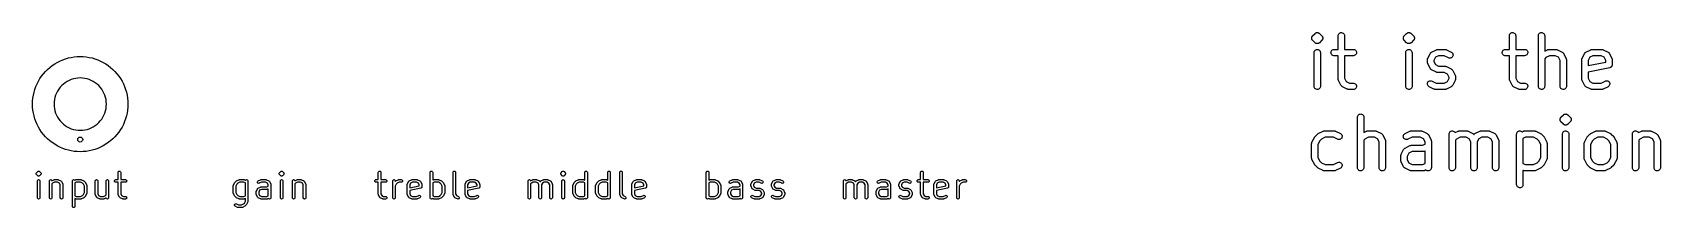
# Model space of a CAD drawing. Extents: x 89 to 416, y -221 to -186.
import ezdxf

# ---------------------------------------------------------------- set-up
doc = ezdxf.new("R2010")
doc.units = 0
doc.layers.add('BLACK', color=7, linetype='CONTINUOUS')

msp = doc.modelspace()

# ---------------------------------------------------------------- linework, layer by layer
at = {"layer": 'BLACK', "linetype": 'CONTINUOUS'}
for p, q in [((346.106, -187.381), (346.109, -187.361)), ((346.111, -187.441), (346.106, -187.381)), ((346.108, -187.341), (346.121, -187.283)), ((346.109, -187.361), (346.108, -187.341)), ((346.113, -187.501), (346.111, -187.441)), ((346.119, -187.52), (346.113, -187.501)), ((346.121, -187.54), (346.119, -187.52)), ((346.121, -187.283), (346.13, -187.224)), ((346.141, -187.596), (346.121, -187.54)), ((346.13, -187.224), (346.138, -187.206)), ((346.138, -187.206), (346.143, -187.186)), ((346.157, -187.653), (346.141, -187.596)), ((346.143, -187.186), (346.17, -187.133)), ((346.168, -187.671), (346.157, -187.653)), ((346.174, -187.689), (346.168, -187.671)), ((346.17, -187.133), (346.194, -187.078)), ((346.208, -187.739), (346.174, -187.689)), ((346.194, -187.078), (346.206, -187.062)), ((346.206, -187.062), (346.215, -187.044)), ((346.238, -187.79), (346.208, -187.739)), ((346.215, -187.044), (346.255, -186.999)), ((346.258, -187.813), (346.238, -187.79)), ((346.255, -186.999), (346.291, -186.952)), ((346.264, -187.821), (346.258, -187.813)), ((346.271, -187.828), (346.264, -187.821)), ((346.291, -187.85), (346.271, -187.828)), ((346.291, -186.952), (346.775, -186.468)), ((346.775, -188.334), (346.291, -187.85)), ((346.775, -186.468), (346.797, -186.449)), ((346.822, -188.371), (346.775, -188.334)), ((346.797, -186.449), (346.804, -186.441)), ((346.804, -186.441), (346.812, -186.435)), ((346.812, -186.435), (346.819, -186.428)), ((346.812, -186.435), (346.812, -186.435)), ((346.819, -186.428), (346.824, -186.425)), ((346.867, -188.41), (346.822, -188.371)), ((346.824, -186.425), (346.835, -186.416)), ((346.835, -186.416), (346.886, -186.385)), ((346.876, -188.415), (346.867, -188.41)), ((346.884, -188.421), (346.876, -188.415)), ((346.893, -188.425), (346.884, -188.421)), ((346.886, -186.385), (346.936, -186.352)), ((346.901, -188.432), (346.893, -188.425)), ((346.956, -188.455), (346.901, -188.432)), ((346.936, -186.352), (346.945, -186.348)), ((346.945, -186.348), (346.954, -186.343)), ((346.954, -186.343), (346.963, -186.34)), ((347.009, -188.482), (346.956, -188.455)), ((346.963, -186.34), (346.972, -186.335)), ((346.972, -186.335), (347.029, -186.318)), ((347.019, -188.485), (347.009, -188.482)), ((347.028, -188.489), (347.019, -188.485)), ((347.038, -188.491), (347.028, -188.489)), ((347.029, -186.318), (347.086, -186.298)), ((347.047, -188.495), (347.038, -188.491)), ((347.106, -188.504), (347.047, -188.495)), ((347.086, -186.298), (347.096, -186.297)), ((347.096, -186.297), (347.105, -186.294)), ((347.105, -186.294), (347.115, -186.293)), ((347.164, -188.517), (347.106, -188.504)), ((347.115, -186.293), (347.125, -186.29)), ((347.125, -186.29), (347.184, -186.288)), ((347.174, -188.517), (347.164, -188.517)), ((347.184, -188.519), (347.174, -188.517)), ((347.184, -186.288), (347.244, -186.283)), ((347.194, -188.518), (347.184, -188.519)), ((347.204, -188.52), (347.194, -188.518)), ((347.264, -188.514), (347.204, -188.52)), ((347.244, -186.283), (347.254, -186.284)), ((347.254, -186.284), (347.264, -186.284)), ((347.264, -186.284), (347.274, -186.286)), ((347.323, -188.512), (347.264, -188.514)), ((347.274, -186.286), (347.284, -186.285)), ((347.284, -186.285), (347.342, -186.298)), ((347.333, -188.509), (347.323, -188.512)), ((347.343, -188.509), (347.333, -188.509)), ((347.342, -186.298), (347.401, -186.308)), ((347.353, -188.506), (347.343, -188.509)), ((347.363, -188.505), (347.353, -188.506)), ((347.419, -188.484), (347.363, -188.505)), ((347.401, -186.308), (347.41, -186.312)), ((347.41, -186.312), (347.42, -186.313)), ((347.476, -188.468), (347.419, -188.484)), ((347.42, -186.313), (347.429, -186.318)), ((347.429, -186.318), (347.439, -186.32)), ((347.439, -186.32), (347.492, -186.347)), ((347.485, -188.463), (347.476, -188.468)), ((347.494, -188.46), (347.485, -188.463)), ((347.492, -186.347), (347.547, -186.371)), ((347.503, -188.454), (347.494, -188.46)), ((347.512, -188.451), (347.503, -188.454)), ((347.562, -188.417), (347.512, -188.451)), ((347.547, -186.371), (347.555, -186.377)), ((347.555, -186.377), (347.564, -186.381)), ((347.613, -188.387), (347.562, -188.417)), ((347.564, -186.381), (347.572, -186.388)), ((347.572, -186.388), (347.581, -186.392)), ((347.581, -186.392), (347.626, -186.432)), ((347.624, -188.378), (347.613, -188.387)), ((347.629, -188.374), (347.624, -188.378)), ((347.626, -186.432), (347.673, -186.468)), ((347.636, -188.367), (347.629, -188.374)), ((347.644, -188.361), (347.636, -188.367)), ((347.636, -188.367), (347.636, -188.367)), ((347.651, -188.354), (347.644, -188.361)), ((347.673, -188.334), (347.651, -188.354)), ((347.673, -186.468), (348.157, -186.952)), ((348.157, -187.85), (347.673, -188.334)), ((348.157, -186.952), (348.177, -186.975)), ((348.194, -187.803), (348.157, -187.85)), ((348.177, -186.975), (348.184, -186.981)), ((348.184, -186.981), (348.19, -186.99)), ((348.19, -186.99), (348.21, -187.012)), ((348.233, -187.758), (348.194, -187.803)), ((348.21, -187.012), (348.24, -187.063)), ((348.242, -187.74), (348.233, -187.758)), ((348.24, -187.063), (348.274, -187.113)), ((348.254, -187.724), (348.242, -187.74)), ((348.278, -187.67), (348.254, -187.724)), ((348.274, -187.113), (348.28, -187.132)), ((348.305, -187.616), (348.278, -187.67)), ((348.28, -187.132), (348.291, -187.149)), ((348.291, -187.149), (348.307, -187.206)), ((348.31, -187.597), (348.305, -187.616)), ((348.307, -187.206), (348.328, -187.263)), ((348.318, -187.578), (348.31, -187.597)), ((348.327, -187.519), (348.318, -187.578)), ((348.34, -187.461), (348.327, -187.519)), ((348.328, -187.263), (348.329, -187.283)), ((348.329, -187.283), (348.335, -187.302)), ((348.335, -187.302), (348.337, -187.362)), ((348.337, -187.362), (348.343, -187.421)), ((348.343, -187.421), (348.339, -187.441)), ((348.339, -187.441), (348.34, -187.461)), ((351.427, -186.917), (351.432, -186.838)), ((351.427, -189.669), (351.427, -186.917)), ((351.432, -186.838), (351.472, -186.684)), ((351.472, -186.684), (351.548, -186.544)), ((351.548, -186.544), (351.657, -186.428)), ((351.657, -186.428), (351.792, -186.343)), ((351.792, -186.343), (351.943, -186.294)), ((351.943, -186.294), (352.102, -186.284)), ((352.102, -186.284), (352.258, -186.313)), ((352.258, -186.313), (352.402, -186.381)), ((352.402, -186.381), (352.525, -186.483)), ((352.525, -186.483), (352.619, -186.611)), ((352.619, -186.611), (352.677, -186.759)), ((352.677, -186.759), (352.697, -186.917)), ((352.697, -186.917), (352.697, -189.669)), ((364.49, -187.381), (364.493, -187.361)), ((364.496, -187.441), (364.49, -187.381)), ((364.493, -187.341), (364.506, -187.283)), ((364.493, -187.361), (364.493, -187.341)), ((364.498, -187.501), (364.496, -187.441)), ((364.503, -187.52), (364.498, -187.501)), ((364.505, -187.54), (364.503, -187.52)), ((364.526, -187.596), (364.505, -187.54)), ((364.506, -187.283), (364.515, -187.224)), ((364.515, -187.224), (364.523, -187.206)), ((364.523, -187.206), (364.528, -187.186)), ((364.542, -187.653), (364.526, -187.596)), ((364.528, -187.186), (364.555, -187.133)), ((364.552, -187.671), (364.542, -187.653)), ((364.559, -187.689), (364.552, -187.671)), ((364.555, -187.133), (364.578, -187.078)), ((364.593, -187.739), (364.559, -187.689)), ((364.578, -187.078), (364.591, -187.062)), ((364.591, -187.062), (364.6, -187.044)), ((364.623, -187.79), (364.593, -187.739)), ((364.6, -187.044), (364.639, -186.999)), ((364.643, -187.813), (364.623, -187.79)), ((364.639, -186.999), (364.676, -186.952)), ((364.649, -187.821), (364.643, -187.813)), ((364.656, -187.828), (364.649, -187.821)), ((364.676, -187.85), (364.656, -187.828)), ((364.676, -186.952), (365.16, -186.468)), ((365.16, -188.334), (364.676, -187.85)), ((365.16, -186.468), (365.182, -186.449)), ((365.207, -188.371), (365.16, -188.334)), ((365.182, -186.449), (365.189, -186.441)), ((365.189, -186.441), (365.197, -186.435)), ((365.197, -186.435), (365.204, -186.428)), ((365.197, -186.435), (365.197, -186.435)), ((365.204, -186.428), (365.209, -186.425)), ((365.252, -188.41), (365.207, -188.371)), ((365.209, -186.425), (365.22, -186.416)), ((365.22, -186.416), (365.271, -186.385)), ((365.261, -188.415), (365.252, -188.41)), ((365.269, -188.421), (365.261, -188.415)), ((365.278, -188.425), (365.269, -188.421)), ((365.271, -186.385), (365.321, -186.352)), ((365.286, -188.432), (365.278, -188.425)), ((365.34, -188.455), (365.286, -188.432)), ((365.321, -186.352), (365.33, -186.348)), ((365.33, -186.348), (365.338, -186.343)), ((365.338, -186.343), (365.348, -186.34)), ((365.394, -188.482), (365.34, -188.455)), ((365.348, -186.34), (365.357, -186.335)), ((365.357, -186.335), (365.414, -186.318)), ((365.404, -188.485), (365.394, -188.482)), ((365.413, -188.489), (365.404, -188.485)), ((365.422, -188.491), (365.413, -188.489)), ((365.414, -186.318), (365.47, -186.298)), ((365.432, -188.495), (365.422, -188.491)), ((365.491, -188.504), (365.432, -188.495)), ((365.47, -186.298), (365.48, -186.297)), ((365.48, -186.297), (365.49, -186.294)), ((365.49, -186.294), (365.5, -186.293)), ((365.549, -188.517), (365.491, -188.504)), ((365.5, -186.293), (365.509, -186.29)), ((365.509, -186.29), (365.569, -186.288)), ((365.559, -188.517), (365.549, -188.517)), ((365.569, -188.519), (365.559, -188.517)), ((365.569, -186.288), (365.629, -186.283)), ((365.579, -188.518), (365.569, -188.519)), ((365.589, -188.52), (365.579, -188.518)), ((365.648, -188.514), (365.589, -188.52)), ((365.629, -186.283), (365.639, -186.284)), ((365.639, -186.284), (365.649, -186.284)), ((365.708, -188.512), (365.648, -188.514)), ((365.649, -186.284), (365.659, -186.286)), ((365.659, -186.286), (365.669, -186.285)), ((365.669, -186.285), (365.727, -186.298)), ((365.718, -188.509), (365.708, -188.512)), ((365.728, -188.509), (365.718, -188.509)), ((365.727, -186.298), (365.786, -186.308)), ((365.737, -188.506), (365.728, -188.509)), ((365.747, -188.505), (365.737, -188.506)), ((365.804, -188.484), (365.747, -188.505)), ((365.786, -186.308), (365.795, -186.312)), ((365.795, -186.312), (365.805, -186.313)), ((365.861, -188.468), (365.804, -188.484)), ((365.805, -186.313), (365.814, -186.318)), ((365.814, -186.318), (365.824, -186.32)), ((365.824, -186.32), (365.877, -186.347)), ((365.87, -188.463), (365.861, -188.468)), ((365.879, -188.46), (365.87, -188.463)), ((365.877, -186.347), (365.932, -186.371)), ((365.888, -188.454), (365.879, -188.46)), ((365.897, -188.451), (365.888, -188.454)), ((365.947, -188.417), (365.897, -188.451)), ((365.932, -186.371), (365.94, -186.377)), ((365.94, -186.377), (365.949, -186.381)), ((365.998, -188.387), (365.947, -188.417)), ((365.949, -186.381), (365.957, -186.388)), ((365.957, -186.388), (365.966, -186.392)), ((365.966, -186.392), (366.011, -186.432)), ((366.008, -188.378), (365.998, -188.387)), ((366.014, -188.374), (366.008, -188.378)), ((366.011, -186.432), (366.058, -186.468)), ((366.02, -188.367), (366.014, -188.374)), ((366.029, -188.361), (366.02, -188.367)), ((366.02, -188.367), (366.02, -188.367)), ((366.035, -188.354), (366.029, -188.361)), ((366.058, -188.334), (366.035, -188.354)), ((366.058, -186.468), (366.542, -186.952)), ((366.542, -187.85), (366.058, -188.334)), ((366.542, -186.952), (366.561, -186.975)), ((366.578, -187.803), (366.542, -187.85)), ((366.561, -186.975), (366.569, -186.981)), ((366.569, -186.981), (366.575, -186.99)), ((366.575, -186.99), (366.594, -187.012)), ((366.618, -187.758), (366.578, -187.803)), ((366.594, -187.012), (366.625, -187.063)), ((366.627, -187.74), (366.618, -187.758)), ((366.625, -187.063), (366.658, -187.113)), ((366.639, -187.724), (366.627, -187.74)), ((366.663, -187.67), (366.639, -187.724)), ((366.658, -187.113), (366.665, -187.132)), ((366.69, -187.616), (366.663, -187.67)), ((366.665, -187.132), (366.675, -187.149)), ((366.675, -187.149), (366.692, -187.206)), ((366.694, -187.597), (366.69, -187.616)), ((366.692, -187.206), (366.712, -187.263)), ((366.702, -187.578), (366.694, -187.597)), ((366.712, -187.519), (366.702, -187.578)), ((366.712, -187.263), (366.714, -187.283)), ((366.725, -187.461), (366.712, -187.519)), ((366.714, -187.283), (366.72, -187.302)), ((366.72, -187.302), (366.722, -187.362)), ((366.722, -187.362), (366.727, -187.421)), ((366.727, -187.421), (366.724, -187.441)), ((366.724, -187.441), (366.725, -187.461)), ((385.778, -186.917), (385.783, -186.838)), ((385.778, -189.669), (385.778, -186.917)), ((385.783, -186.838), (385.822, -186.684)), ((385.822, -186.684), (385.899, -186.544)), ((385.899, -186.544), (386.008, -186.428)), ((386.008, -186.428), (386.142, -186.343)), ((386.142, -186.343), (386.294, -186.294)), ((386.294, -186.294), (386.452, -186.284)), ((386.452, -186.284), (386.609, -186.313)), ((386.609, -186.313), (386.753, -186.381)), ((386.753, -186.381), (386.876, -186.483)), ((386.876, -186.483), (386.969, -186.611)), ((386.969, -186.611), (387.028, -186.759)), ((387.028, -186.759), (387.048, -186.917)), ((387.048, -186.917), (387.048, -189.669)), ((391.583, -186.917), (391.588, -186.838)), ((391.583, -197.077), (391.583, -186.917)), ((391.588, -186.838), (391.628, -186.684)), ((391.628, -186.684), (391.705, -186.544)), ((391.705, -186.544), (391.814, -186.428)), ((391.814, -186.428), (391.948, -186.343)), ((391.948, -186.343), (392.099, -186.294)), ((392.099, -186.294), (392.258, -186.284)), ((392.258, -186.284), (392.415, -186.313)), ((392.415, -186.313), (392.559, -186.381)), ((392.559, -186.381), (392.681, -186.483)), ((392.681, -186.483), (392.775, -186.611)), ((392.775, -186.611), (392.833, -186.759)), ((392.833, -186.759), (392.853, -186.917)), ((392.853, -186.917), (392.853, -190.002)), ((93.4382, -192.922), (93.9352, -192.585)), ((93.9352, -192.585), (94.4524, -192.279)), ((94.4524, -192.279), (94.9877, -192.006)), ((94.9877, -192.006), (95.5391, -191.767)), ((95.5391, -191.767), (96.1045, -191.564)), ((96.1045, -191.564), (96.6815, -191.396)), ((96.6815, -191.396), (97.2678, -191.265)), ((97.2678, -191.265), (97.8613, -191.171)), ((97.8613, -191.171), (98.4595, -191.115)), ((98.4595, -191.115), (99.06, -191.096)), ((99.06, -191.096), (99.6605, -191.115)), ((99.6605, -191.115), (100.259, -191.171)), ((100.259, -191.171), (100.852, -191.265)), ((100.852, -191.265), (101.439, -191.396)), ((101.439, -191.396), (102.016, -191.564)), ((102.016, -191.564), (102.581, -191.767)), ((102.581, -191.767), (103.132, -192.006)), ((103.132, -192.006), (103.668, -192.279)), ((103.668, -192.279), (104.185, -192.585)), ((104.185, -192.585), (104.682, -192.922)), ((346.589, -190.304), (346.594, -190.224)), ((346.589, -197.077), (346.589, -190.304)), ((346.594, -190.224), (346.634, -190.07)), ((346.634, -190.07), (346.71, -189.931)), ((346.71, -189.931), (346.819, -189.815)), ((346.819, -189.815), (346.954, -189.729)), ((346.954, -189.729), (347.105, -189.68)), ((347.105, -189.68), (347.264, -189.67)), ((347.264, -189.67), (347.42, -189.7)), ((347.42, -189.7), (347.564, -189.768)), ((347.564, -189.768), (347.687, -189.869)), ((347.687, -189.869), (347.781, -189.998)), ((347.781, -189.998), (347.839, -190.146)), ((347.839, -190.146), (347.859, -190.304)), ((347.859, -190.304), (347.859, -197.077)), ((349.977, -190.264), (350.007, -190.108)), ((349.987, -190.423), (349.977, -190.264)), ((350.036, -190.574), (349.987, -190.423)), ((350.007, -190.108), (350.075, -189.964)), ((350.121, -190.709), (350.036, -190.574)), ((350.075, -189.964), (350.176, -189.841)), ((350.237, -190.818), (350.121, -190.709)), ((350.176, -189.841), (350.305, -189.748)), ((350.377, -190.894), (350.237, -190.818)), ((350.305, -189.748), (350.453, -189.689)), ((350.531, -190.934), (350.377, -190.894)), ((350.453, -189.689), (350.611, -189.669)), ((350.611, -190.939), (350.531, -190.934)), ((350.611, -189.669), (351.427, -189.669)), ((351.427, -190.939), (350.611, -190.939)), ((351.427, -195.626), (351.427, -190.939)), ((352.697, -189.669), (354.481, -189.669)), ((354.481, -190.939), (352.697, -190.939)), ((352.697, -190.939), (352.697, -195.476)), ((354.481, -189.669), (354.561, -189.674)), ((354.639, -190.919), (354.481, -190.939)), ((354.561, -189.674), (354.715, -189.714)), ((354.787, -190.861), (354.639, -190.919)), ((354.715, -189.714), (354.854, -189.79)), ((354.916, -190.767), (354.787, -190.861)), ((354.854, -189.79), (354.97, -189.899)), ((355.017, -190.644), (354.916, -190.767)), ((354.97, -189.899), (355.056, -190.034)), ((355.085, -190.5), (355.017, -190.644)), ((355.056, -190.034), (355.105, -190.185)), ((355.115, -190.344), (355.085, -190.5)), ((355.105, -190.185), (355.115, -190.344)), ((364.974, -190.304), (364.979, -190.224)), ((364.974, -197.077), (364.974, -190.304)), ((364.979, -190.224), (365.018, -190.07)), ((365.018, -190.07), (365.095, -189.931)), ((365.095, -189.931), (365.204, -189.815)), ((365.204, -189.815), (365.338, -189.729)), ((365.338, -189.729), (365.49, -189.68)), ((365.49, -189.68), (365.649, -189.67)), ((365.649, -189.67), (365.805, -189.7)), ((365.805, -189.7), (365.949, -189.768)), ((365.949, -189.768), (366.072, -189.869)), ((366.072, -189.869), (366.165, -189.998)), ((366.165, -189.998), (366.224, -190.146)), ((366.224, -190.146), (366.244, -190.304)), ((366.244, -190.304), (366.244, -197.077)), ((369.328, -191.755), (369.333, -191.676)), ((369.328, -192.239), (369.328, -191.755)), ((369.332, -192.267), (369.328, -192.239)), ((369.33, -192.294), (369.332, -192.267)), ((369.341, -192.345), (369.33, -192.294)), ((369.333, -191.676), (369.34, -191.649)), ((369.34, -191.649), (369.342, -191.622)), ((369.348, -192.397), (369.341, -192.345)), ((369.342, -191.622), (369.36, -191.572)), ((369.358, -192.423), (369.348, -192.397)), ((369.364, -192.45), (369.358, -192.423)), ((369.36, -191.572), (369.373, -191.522)), ((369.395, -192.523), (369.364, -192.45)), ((369.373, -191.522), (369.386, -191.498)), ((369.386, -191.498), (369.395, -191.472)), ((369.395, -191.472), (369.879, -190.504)), ((369.879, -193.491), (369.395, -192.523)), ((369.879, -190.504), (369.919, -190.435)), ((369.919, -190.435), (369.922, -190.431)), ((369.922, -190.431), (369.924, -190.427)), ((369.924, -190.427), (369.974, -190.371)), ((369.974, -190.371), (370.023, -190.315)), ((370.023, -190.315), (370.027, -190.312)), ((370.027, -190.312), (370.031, -190.308)), ((370.031, -190.308), (370.093, -190.267)), ((370.093, -190.267), (370.154, -190.224)), ((370.154, -190.224), (370.159, -190.223)), ((370.159, -190.223), (370.163, -190.22)), ((370.163, -190.22), (371.131, -189.736)), ((370.92, -191.261), (370.598, -191.905)), ((370.598, -191.905), (370.598, -192.089)), ((370.598, -192.089), (370.92, -192.734)), ((371.564, -190.939), (370.92, -191.261)), ((371.131, -189.736), (371.204, -189.705)), ((371.204, -189.705), (371.231, -189.699)), ((371.231, -189.699), (371.257, -189.689)), ((371.257, -189.689), (371.308, -189.682)), ((371.308, -189.682), (371.36, -189.671)), ((371.36, -189.671), (371.387, -189.673)), ((371.387, -189.673), (371.415, -189.669)), ((371.415, -189.669), (372.866, -189.669)), ((372.716, -190.939), (371.564, -190.939)), ((373.55, -191.356), (372.716, -190.939)), ((372.866, -189.669), (372.946, -189.674)), ((372.946, -189.674), (372.972, -189.681)), ((372.972, -189.681), (373, -189.683)), ((373, -189.683), (373.049, -189.701)), ((373.049, -189.701), (373.1, -189.714)), ((373.1, -189.714), (373.124, -189.727)), ((373.124, -189.727), (373.15, -189.736)), ((373.15, -189.736), (374.118, -190.22)), ((373.7, -191.409), (373.55, -191.356)), ((373.858, -191.422), (373.7, -191.409)), ((374.015, -191.396), (373.858, -191.422)), ((374.161, -191.332), (374.015, -191.396)), ((374.118, -190.22), (374.186, -190.26)), ((374.286, -191.233), (374.161, -191.332)), ((374.186, -190.26), (374.307, -190.364)), ((374.383, -191.107), (374.286, -191.233)), ((374.307, -190.364), (374.397, -190.495)), ((374.445, -190.96), (374.383, -191.107)), ((374.397, -190.495), (374.452, -190.645)), ((374.468, -190.803), (374.445, -190.96)), ((374.452, -190.645), (374.468, -190.803)), ((384.327, -190.264), (384.357, -190.108)), ((384.337, -190.423), (384.327, -190.264)), ((384.387, -190.574), (384.337, -190.423)), ((384.357, -190.108), (384.425, -189.964)), ((384.472, -190.709), (384.387, -190.574)), ((384.425, -189.964), (384.527, -189.841)), ((384.588, -190.818), (384.472, -190.709)), ((384.527, -189.841), (384.655, -189.748)), ((384.727, -190.894), (384.588, -190.818)), ((384.655, -189.748), (384.803, -189.689)), ((384.882, -190.934), (384.727, -190.894)), ((384.803, -189.689), (384.961, -189.669)), ((384.961, -190.939), (384.882, -190.934)), ((384.961, -189.669), (385.778, -189.669)), ((385.778, -190.939), (384.961, -190.939)), ((385.778, -195.626), (385.778, -190.939)), ((387.048, -189.669), (388.832, -189.669)), ((388.832, -190.939), (387.048, -190.939)), ((387.048, -190.939), (387.048, -195.476)), ((388.832, -189.669), (388.911, -189.674)), ((388.99, -190.919), (388.832, -190.939)), ((388.911, -189.674), (389.065, -189.714)), ((389.138, -190.861), (388.99, -190.919)), ((389.065, -189.714), (389.205, -189.79)), ((389.266, -190.767), (389.138, -190.861)), ((389.205, -189.79), (389.321, -189.899)), ((389.368, -190.644), (389.266, -190.767)), ((389.321, -189.899), (389.406, -190.034)), ((389.436, -190.5), (389.368, -190.644)), ((389.406, -190.034), (389.455, -190.185)), ((389.465, -190.344), (389.436, -190.5)), ((389.455, -190.185), (389.465, -190.344)), ((392.853, -190.002), (393.386, -189.736)), ((393.078, -191.31), (392.853, -191.535)), ((392.853, -191.535), (392.853, -197.077)), ((393.82, -190.939), (393.078, -191.31)), ((393.386, -189.736), (393.459, -189.705)), ((393.459, -189.705), (393.486, -189.699)), ((393.486, -189.699), (393.512, -189.689)), ((393.512, -189.689), (393.564, -189.682)), ((393.564, -189.682), (393.615, -189.671)), ((393.615, -189.671), (393.642, -189.673)), ((393.642, -189.673), (393.67, -189.669)), ((393.67, -189.669), (395.121, -189.669)), ((394.971, -190.939), (393.82, -190.939)), ((395.616, -191.261), (394.971, -190.939)), ((395.121, -189.669), (395.201, -189.674)), ((395.201, -189.674), (395.228, -189.681)), ((395.228, -189.681), (395.255, -189.683)), ((395.255, -189.683), (395.304, -189.701)), ((395.304, -189.701), (395.355, -189.714)), ((395.355, -189.714), (395.379, -189.727)), ((395.379, -189.727), (395.405, -189.736)), ((395.405, -189.736), (396.373, -190.22)), ((395.938, -191.905), (395.616, -191.261)), ((395.938, -197.077), (395.938, -191.905)), ((396.373, -190.22), (396.442, -190.26)), ((396.442, -190.26), (396.445, -190.263)), ((396.445, -190.263), (396.45, -190.265)), ((396.45, -190.265), (396.505, -190.315)), ((396.505, -190.315), (396.562, -190.364)), ((396.562, -190.364), (396.565, -190.368)), ((396.565, -190.368), (396.568, -190.372)), ((396.568, -190.372), (396.61, -190.434)), ((396.61, -190.434), (396.652, -190.495)), ((396.652, -190.495), (396.654, -190.5)), ((396.654, -190.5), (396.657, -190.504)), ((396.657, -190.504), (397.141, -191.472)), ((397.141, -191.472), (397.172, -191.545)), ((397.172, -191.545), (397.178, -191.572)), ((397.178, -191.572), (397.188, -191.598)), ((397.188, -191.598), (397.194, -191.649)), ((397.194, -191.649), (397.205, -191.701)), ((397.205, -191.701), (397.204, -191.728)), ((397.204, -191.728), (397.208, -191.755)), ((397.208, -191.755), (397.208, -197.077)), ((400.292, -191.755), (400.297, -191.676)), ((400.292, -195.626), (400.292, -191.755)), ((400.297, -191.676), (400.304, -191.649)), ((400.304, -191.649), (400.306, -191.622)), ((400.306, -191.622), (400.323, -191.572)), ((400.323, -191.572), (400.336, -191.522)), ((400.336, -191.522), (400.35, -191.498)), ((400.35, -191.498), (400.359, -191.472)), ((400.359, -191.472), (400.843, -190.504)), ((400.843, -190.504), (400.883, -190.435)), ((400.883, -190.435), (400.886, -190.431)), ((400.886, -190.431), (400.888, -190.427)), ((400.888, -190.427), (400.938, -190.371)), ((400.938, -190.371), (400.987, -190.315)), ((400.987, -190.315), (400.991, -190.312)), ((400.991, -190.312), (400.994, -190.308)), ((400.994, -190.308), (401.057, -190.267)), ((401.057, -190.267), (401.118, -190.224)), ((401.118, -190.224), (401.123, -190.223)), ((401.123, -190.223), (401.127, -190.22)), ((401.127, -190.22), (402.094, -189.736)), ((401.884, -191.261), (401.562, -191.905)), ((401.562, -191.905), (401.562, -192.916)), ((401.562, -192.916), (405.13, -192.203)), ((402.528, -190.939), (401.884, -191.261)), ((402.094, -189.736), (402.168, -189.705)), ((402.168, -189.705), (402.195, -189.699)), ((402.195, -189.699), (402.22, -189.689)), ((402.22, -189.689), (402.272, -189.682)), ((402.272, -189.682), (402.323, -189.671)), ((402.323, -189.671), (402.351, -189.673)), ((402.351, -189.673), (402.378, -189.669)), ((402.378, -189.669), (404.314, -189.669)), ((404.164, -190.939), (402.528, -190.939)), ((404.808, -191.261), (404.164, -190.939)), ((404.314, -189.669), (404.393, -189.674)), ((404.393, -189.674), (404.42, -189.681)), ((404.42, -189.681), (404.447, -189.683)), ((404.447, -189.683), (404.497, -189.701)), ((404.497, -189.701), (404.547, -189.714)), ((404.547, -189.714), (404.572, -189.727)), ((404.572, -189.727), (404.598, -189.736)), ((404.598, -189.736), (405.565, -190.22)), ((405.13, -191.905), (404.808, -191.261)), ((405.13, -192.203), (405.13, -191.905)), ((405.565, -190.22), (405.634, -190.26)), ((405.634, -190.26), (405.638, -190.263)), ((405.638, -190.263), (405.642, -190.265)), ((405.642, -190.265), (405.698, -190.315)), ((405.698, -190.315), (405.754, -190.364)), ((405.754, -190.364), (405.757, -190.368)), ((405.757, -190.368), (405.761, -190.372)), ((405.761, -190.372), (405.802, -190.434)), ((405.802, -190.434), (405.845, -190.495)), ((405.845, -190.495), (405.846, -190.5)), ((405.846, -190.5), (405.849, -190.504)), ((405.849, -190.504), (406.333, -191.472)), ((406.333, -191.472), (406.364, -191.545)), ((406.364, -191.545), (406.37, -191.572)), ((406.37, -191.572), (406.38, -191.598)), ((406.38, -191.598), (406.387, -191.649)), ((406.387, -191.649), (406.398, -191.701)), ((406.398, -191.701), (406.397, -191.728)), ((406.397, -191.728), (406.4, -191.755)), ((406.4, -191.755), (406.4, -192.723)), ((90.6787, -196.052), (90.9846, -195.535)), ((90.9846, -195.535), (91.3223, -195.038)), ((91.3223, -195.038), (91.6906, -194.563)), ((91.6906, -194.563), (92.0879, -194.113)), ((92.0879, -194.113), (92.5128, -193.688)), ((92.5128, -193.688), (92.9635, -193.291)), ((92.9635, -193.291), (93.4382, -192.922)), ((96.8407, -195.901), (96.4343, -196.112)), ((97.2639, -195.725), (96.8407, -195.901)), ((97.7009, -195.588), (97.2639, -195.725)), ((98.1481, -195.488), (97.7009, -195.588)), ((98.6023, -195.429), (98.1481, -195.488)), ((99.06, -195.409), (98.6023, -195.429)), ((99.5177, -195.429), (99.06, -195.409)), ((99.9719, -195.488), (99.5177, -195.429)), ((100.419, -195.588), (99.9719, -195.488)), ((100.856, -195.725), (100.419, -195.588)), ((101.279, -195.901), (100.856, -195.725)), ((101.686, -196.112), (101.279, -195.901)), ((104.682, -192.922), (105.157, -193.291)), ((105.157, -193.291), (105.607, -193.688)), ((105.607, -193.688), (106.032, -194.113)), ((106.032, -194.113), (106.429, -194.563)), ((106.429, -194.563), (106.798, -195.038)), ((106.798, -195.038), (107.135, -195.535)), ((107.135, -195.535), (107.441, -196.052)), ((351.431, -195.653), (351.427, -195.626)), ((351.43, -195.681), (351.431, -195.653)), ((351.441, -195.732), (351.43, -195.681)), ((351.447, -195.784), (351.441, -195.732)), ((351.457, -195.81), (351.447, -195.784)), ((351.463, -195.837), (351.457, -195.81)), ((351.494, -195.91), (351.463, -195.837)), ((351.978, -196.878), (351.494, -195.91)), ((352.697, -195.476), (353.019, -196.12)), ((369.882, -193.495), (369.879, -193.491)), ((369.883, -193.499), (369.882, -193.495)), ((369.926, -193.561), (369.883, -193.499)), ((369.967, -193.623), (369.926, -193.561)), ((369.971, -193.626), (369.967, -193.623)), ((369.974, -193.63), (369.971, -193.626)), ((370.03, -193.68), (369.974, -193.63)), ((370.086, -193.729), (370.03, -193.68)), ((370.09, -193.732), (370.086, -193.729)), ((370.094, -193.735), (370.09, -193.732)), ((370.163, -193.775), (370.094, -193.735)), ((371.131, -194.259), (370.163, -193.775)), ((370.92, -192.734), (371.564, -193.056)), ((371.157, -194.268), (371.131, -194.259)), ((371.181, -194.281), (371.157, -194.268)), ((371.231, -194.294), (371.181, -194.281)), ((371.281, -194.311), (371.231, -194.294)), ((371.308, -194.314), (371.281, -194.311)), ((371.335, -194.321), (371.308, -194.314)), ((371.415, -194.326), (371.335, -194.321)), ((372.716, -194.326), (371.415, -194.326)), ((371.564, -193.056), (372.866, -193.056)), ((373.36, -194.648), (372.716, -194.326)), ((372.866, -193.056), (372.946, -193.061)), ((372.946, -193.061), (372.972, -193.068)), ((372.972, -193.068), (373, -193.07)), ((373, -193.07), (373.049, -193.087)), ((373.049, -193.087), (373.1, -193.1)), ((373.1, -193.1), (373.124, -193.114)), ((373.124, -193.114), (373.15, -193.123)), ((373.15, -193.123), (374.118, -193.607)), ((373.682, -195.292), (373.36, -194.648)), ((373.36, -196.12), (373.682, -195.476)), ((373.682, -195.476), (373.682, -195.292)), ((374.118, -193.607), (374.186, -193.647)), ((374.186, -193.647), (374.19, -193.65)), ((374.19, -193.65), (374.194, -193.652)), ((374.194, -193.652), (374.25, -193.702)), ((374.25, -193.702), (374.307, -193.751)), ((374.307, -193.751), (374.309, -193.755)), ((374.309, -193.755), (374.313, -193.758)), ((374.313, -193.758), (374.355, -193.82)), ((374.355, -193.82), (374.397, -193.882)), ((374.397, -193.882), (374.399, -193.887)), ((374.399, -193.887), (374.402, -193.891)), ((374.402, -193.891), (374.885, -194.858)), ((374.885, -195.91), (374.402, -196.878)), ((374.885, -194.858), (374.916, -194.932)), ((374.894, -195.884), (374.885, -195.91)), ((374.908, -195.86), (374.894, -195.884)), ((374.921, -195.809), (374.908, -195.86)), ((374.916, -194.932), (374.922, -194.959)), ((374.938, -195.76), (374.921, -195.809)), ((374.922, -194.959), (374.932, -194.984)), ((374.932, -194.984), (374.939, -195.036)), ((374.941, -195.732), (374.938, -195.76)), ((374.939, -195.036), (374.95, -195.087)), ((374.947, -195.706), (374.941, -195.732)), ((374.952, -195.626), (374.947, -195.706)), ((374.95, -195.087), (374.949, -195.115)), ((374.949, -195.115), (374.952, -195.142)), ((374.952, -195.142), (374.952, -195.626)), ((385.781, -195.653), (385.778, -195.626)), ((385.78, -195.681), (385.781, -195.653)), ((385.791, -195.732), (385.78, -195.681)), ((385.798, -195.784), (385.791, -195.732)), ((385.808, -195.81), (385.798, -195.784)), ((385.814, -195.837), (385.808, -195.81)), ((385.845, -195.91), (385.814, -195.837)), ((386.328, -196.878), (385.845, -195.91)), ((387.048, -195.476), (387.37, -196.12)), ((400.295, -195.653), (400.292, -195.626)), ((400.294, -195.681), (400.295, -195.653)), ((400.305, -195.732), (400.294, -195.681)), ((400.312, -195.784), (400.305, -195.732)), ((400.322, -195.81), (400.312, -195.784)), ((400.328, -195.837), (400.322, -195.81)), ((400.359, -195.91), (400.328, -195.837)), ((400.843, -196.878), (400.359, -195.91)), ((405.89, -193.346), (401.562, -194.211)), ((401.562, -194.211), (401.562, -195.476)), ((401.562, -195.476), (401.884, -196.12)), ((405.962, -193.321), (405.89, -193.346)), ((406.035, -193.298), (405.962, -193.321)), ((406.038, -193.296), (406.035, -193.298)), ((406.04, -193.295), (406.038, -193.296)), ((406.105, -193.254), (406.04, -193.295)), ((406.17, -193.212), (406.105, -193.254)), ((406.172, -193.21), (406.17, -193.212)), ((406.174, -193.209), (406.172, -193.21)), ((406.226, -193.152), (406.174, -193.209)), ((406.279, -193.096), (406.226, -193.152)), ((406.28, -193.094), (406.279, -193.096)), ((406.282, -193.092), (406.28, -193.094)), ((406.318, -193.024), (406.282, -193.092)), ((406.355, -192.957), (406.318, -193.024)), ((406.356, -192.954), (406.355, -192.957)), ((406.357, -192.952), (406.356, -192.954)), ((406.376, -192.877), (406.357, -192.952)), ((406.395, -192.803), (406.376, -192.877)), ((406.396, -192.797), (406.395, -192.799)), ((406.395, -192.799), (406.395, -192.803)), ((406.4, -192.723), (406.396, -192.792)), ((406.396, -192.792), (406.396, -192.797)), ((89.5711, -199.461), (89.6651, -198.868)), ((89.6651, -198.868), (89.7962, -198.281)), ((89.7962, -198.281), (89.9638, -197.704)), ((89.9638, -197.704), (90.1673, -197.139)), ((90.1673, -197.139), (90.406, -196.588)), ((90.406, -196.588), (90.6787, -196.052)), ((94.1254, -198.864), (93.9876, -199.301)), ((94.3007, -198.441), (94.1254, -198.864)), ((94.5122, -198.034), (94.3007, -198.441)), ((94.7584, -197.648), (94.5122, -198.034)), ((95.0373, -197.285), (94.7584, -197.648)), ((95.3468, -196.947), (95.0373, -197.285)), ((95.6845, -196.637), (95.3468, -196.947)), ((96.048, -196.358), (95.6845, -196.637)), ((96.4343, -196.112), (96.048, -196.358)), ((102.072, -196.358), (101.686, -196.112)), ((102.435, -196.637), (102.072, -196.358)), ((102.773, -196.947), (102.435, -196.637)), ((103.083, -197.285), (102.773, -196.947)), ((103.362, -197.648), (103.083, -197.285)), ((103.608, -198.034), (103.362, -197.648)), ((103.819, -198.441), (103.608, -198.034)), ((103.995, -198.864), (103.819, -198.441)), ((104.132, -199.301), (103.995, -198.864)), ((107.441, -196.052), (107.714, -196.588)), ((107.714, -196.588), (107.953, -197.139)), ((107.953, -197.139), (108.156, -197.704)), ((108.156, -197.704), (108.324, -198.281)), ((108.324, -198.281), (108.455, -198.868)), ((108.455, -198.868), (108.549, -199.461)), ((346.609, -197.235), (346.589, -197.077)), ((346.668, -197.383), (346.609, -197.235)), ((346.761, -197.512), (346.668, -197.383)), ((346.884, -197.614), (346.761, -197.512)), ((347.028, -197.681), (346.884, -197.614)), ((347.184, -197.711), (347.028, -197.681)), ((347.343, -197.701), (347.184, -197.711)), ((347.494, -197.652), (347.343, -197.701)), ((347.629, -197.567), (347.494, -197.652)), ((347.738, -197.451), (347.629, -197.567)), ((347.814, -197.311), (347.738, -197.451)), ((347.854, -197.157), (347.814, -197.311)), ((347.859, -197.077), (347.854, -197.157)), ((351.981, -196.882), (351.978, -196.878)), ((351.982, -196.886), (351.981, -196.882)), ((352.025, -196.948), (351.982, -196.886)), ((352.066, -197.01), (352.025, -196.948)), ((352.07, -197.013), (352.066, -197.01)), ((352.073, -197.017), (352.07, -197.013)), ((352.129, -197.066), (352.073, -197.017)), ((352.185, -197.116), (352.129, -197.066)), ((352.189, -197.118), (352.185, -197.116)), ((352.193, -197.121), (352.189, -197.118)), ((352.262, -197.162), (352.193, -197.121)), ((353.23, -197.645), (352.262, -197.162)), ((353.019, -196.12), (353.663, -196.442)), ((353.256, -197.655), (353.23, -197.645)), ((353.28, -197.668), (353.256, -197.655)), ((353.33, -197.681), (353.28, -197.668)), ((353.38, -197.698), (353.33, -197.681)), ((353.407, -197.701), (353.38, -197.698)), ((353.434, -197.707), (353.407, -197.701)), ((353.514, -197.712), (353.434, -197.707)), ((354.481, -197.712), (353.514, -197.712)), ((353.663, -196.442), (354.481, -196.442)), ((354.481, -196.442), (354.561, -196.447)), ((354.639, -197.692), (354.481, -197.712)), ((354.561, -196.447), (354.715, -196.487)), ((354.787, -197.634), (354.639, -197.692)), ((354.715, -196.487), (354.854, -196.564)), ((354.916, -197.54), (354.787, -197.634)), ((354.854, -196.564), (354.97, -196.673)), ((355.017, -197.418), (354.916, -197.54)), ((354.97, -196.673), (355.056, -196.807)), ((355.085, -197.274), (355.017, -197.418)), ((355.056, -196.807), (355.105, -196.958)), ((355.115, -197.117), (355.085, -197.274)), ((355.105, -196.958), (355.115, -197.117)), ((364.994, -197.235), (364.974, -197.077)), ((365.052, -197.383), (364.994, -197.235)), ((365.146, -197.512), (365.052, -197.383)), ((365.269, -197.614), (365.146, -197.512)), ((365.413, -197.681), (365.269, -197.614)), ((365.569, -197.711), (365.413, -197.681)), ((365.728, -197.701), (365.569, -197.711)), ((365.879, -197.652), (365.728, -197.701)), ((366.014, -197.567), (365.879, -197.652)), ((366.123, -197.451), (366.014, -197.567)), ((366.199, -197.311), (366.123, -197.451)), ((366.239, -197.157), (366.199, -197.311)), ((366.244, -197.077), (366.239, -197.157)), ((369.328, -196.578), (369.352, -196.421)), ((369.344, -196.737), (369.328, -196.578)), ((369.4, -196.886), (369.344, -196.737)), ((369.352, -196.421), (369.414, -196.274)), ((369.49, -197.017), (369.4, -196.886)), ((369.414, -196.274), (369.511, -196.148)), ((369.61, -197.121), (369.49, -197.017)), ((369.511, -196.148), (369.636, -196.049)), ((369.679, -197.162), (369.61, -197.121)), ((369.636, -196.049), (369.781, -195.985)), ((370.647, -197.645), (369.679, -197.162)), ((369.781, -195.985), (369.938, -195.959)), ((369.938, -195.959), (370.097, -195.973)), ((370.097, -195.973), (370.247, -196.026)), ((370.247, -196.026), (371.081, -196.442)), ((370.673, -197.655), (370.647, -197.645)), ((370.697, -197.668), (370.673, -197.655)), ((370.748, -197.681), (370.697, -197.668)), ((370.797, -197.698), (370.748, -197.681)), ((370.824, -197.701), (370.797, -197.698)), ((370.851, -197.707), (370.824, -197.701)), ((370.931, -197.712), (370.851, -197.707)), ((372.866, -197.712), (370.931, -197.712)), ((371.081, -196.442), (372.716, -196.442)), ((372.716, -196.442), (373.36, -196.12)), ((372.893, -197.709), (372.866, -197.712)), ((372.921, -197.71), (372.893, -197.709)), ((372.972, -197.699), (372.921, -197.71)), ((373.024, -197.692), (372.972, -197.699)), ((373.05, -197.682), (373.024, -197.692)), ((373.077, -197.676), (373.05, -197.682)), ((373.15, -197.645), (373.077, -197.676)), ((374.118, -197.162), (373.15, -197.645)), ((374.122, -197.159), (374.118, -197.162)), ((374.126, -197.157), (374.122, -197.159)), ((374.188, -197.115), (374.126, -197.157)), ((374.25, -197.073), (374.188, -197.115)), ((374.253, -197.069), (374.25, -197.073)), ((374.257, -197.067), (374.253, -197.069)), ((374.306, -197.01), (374.257, -197.067)), ((374.356, -196.954), (374.306, -197.01)), ((374.358, -196.95), (374.356, -196.954)), ((374.361, -196.947), (374.358, -196.95)), ((374.402, -196.878), (374.361, -196.947)), ((386.331, -196.882), (386.328, -196.878)), ((386.333, -196.886), (386.331, -196.882)), ((386.375, -196.948), (386.333, -196.886)), ((386.417, -197.01), (386.375, -196.948)), ((386.421, -197.013), (386.417, -197.01)), ((386.423, -197.017), (386.421, -197.013)), ((386.48, -197.066), (386.423, -197.017)), ((386.536, -197.116), (386.48, -197.066)), ((386.54, -197.118), (386.536, -197.116)), ((386.544, -197.121), (386.54, -197.118)), ((386.612, -197.162), (386.544, -197.121)), ((387.58, -197.645), (386.612, -197.162)), ((387.37, -196.12), (388.014, -196.442)), ((387.606, -197.655), (387.58, -197.645)), ((387.63, -197.668), (387.606, -197.655)), ((387.681, -197.681), (387.63, -197.668)), ((387.73, -197.698), (387.681, -197.681)), ((387.758, -197.701), (387.73, -197.698)), ((387.784, -197.707), (387.758, -197.701)), ((387.864, -197.712), (387.784, -197.707)), ((388.832, -197.712), (387.864, -197.712)), ((388.014, -196.442), (388.832, -196.442)), ((388.832, -196.442), (388.911, -196.447)), ((388.99, -197.692), (388.832, -197.712)), ((388.911, -196.447), (389.065, -196.487)), ((389.138, -197.634), (388.99, -197.692)), ((389.065, -196.487), (389.205, -196.564)), ((389.266, -197.54), (389.138, -197.634)), ((389.205, -196.564), (389.321, -196.673)), ((389.368, -197.418), (389.266, -197.54)), ((389.321, -196.673), (389.406, -196.807)), ((389.436, -197.274), (389.368, -197.418)), ((389.406, -196.807), (389.455, -196.958)), ((389.465, -197.117), (389.436, -197.274)), ((389.455, -196.958), (389.465, -197.117)), ((391.603, -197.235), (391.583, -197.077)), ((391.662, -197.383), (391.603, -197.235)), ((391.755, -197.512), (391.662, -197.383)), ((391.878, -197.614), (391.755, -197.512)), ((392.022, -197.681), (391.878, -197.614)), ((392.178, -197.711), (392.022, -197.681)), ((392.337, -197.701), (392.178, -197.711)), ((392.489, -197.652), (392.337, -197.701)), ((392.623, -197.567), (392.489, -197.652)), ((392.732, -197.451), (392.623, -197.567)), ((392.809, -197.311), (392.732, -197.451)), ((392.848, -197.157), (392.809, -197.311)), ((392.853, -197.077), (392.848, -197.157)), ((395.958, -197.235), (395.938, -197.077)), ((396.016, -197.383), (395.958, -197.235)), ((396.11, -197.512), (396.016, -197.383)), ((396.232, -197.614), (396.11, -197.512)), ((396.376, -197.681), (396.232, -197.614)), ((396.533, -197.711), (396.376, -197.681)), ((396.692, -197.701), (396.533, -197.711)), ((396.843, -197.652), (396.692, -197.701)), ((396.977, -197.567), (396.843, -197.652)), ((397.086, -197.451), (396.977, -197.567)), ((397.163, -197.311), (397.086, -197.451)), ((397.203, -197.157), (397.163, -197.311)), ((397.208, -197.077), (397.203, -197.157)), ((400.845, -196.882), (400.843, -196.878)), ((400.847, -196.886), (400.845, -196.882)), ((400.89, -196.948), (400.847, -196.886)), ((400.931, -197.01), (400.89, -196.948)), ((400.935, -197.013), (400.931, -197.01)), ((400.938, -197.017), (400.935, -197.013)), ((400.994, -197.066), (400.938, -197.017)), ((401.05, -197.116), (400.994, -197.066)), ((401.054, -197.118), (401.05, -197.116)), ((401.058, -197.121), (401.054, -197.118)), ((401.127, -197.162), (401.058, -197.121)), ((402.094, -197.645), (401.127, -197.162)), ((401.884, -196.12), (402.528, -196.442)), ((402.12, -197.655), (402.094, -197.645)), ((402.145, -197.668), (402.12, -197.655)), ((402.195, -197.681), (402.145, -197.668)), ((402.245, -197.698), (402.195, -197.681)), ((402.272, -197.701), (402.245, -197.698)), ((402.299, -197.707), (402.272, -197.701)), ((402.378, -197.712), (402.299, -197.707)), ((404.314, -197.712), (402.378, -197.712)), ((402.528, -196.442), (404.164, -196.442)), ((404.164, -196.442), (404.997, -196.026)), ((404.341, -197.709), (404.314, -197.712)), ((404.369, -197.71), (404.341, -197.709)), ((404.42, -197.699), (404.369, -197.71)), ((404.471, -197.692), (404.42, -197.699)), ((404.497, -197.682), (404.471, -197.692)), ((404.524, -197.676), (404.497, -197.682)), ((404.598, -197.645), (404.524, -197.676)), ((405.565, -197.162), (404.598, -197.645)), ((404.997, -196.026), (405.071, -195.995)), ((405.071, -195.995), (405.226, -195.961)), ((405.226, -195.961), (405.385, -195.967)), ((405.385, -195.967), (405.538, -196.013)), ((405.538, -196.013), (405.674, -196.095)), ((405.697, -197.073), (405.565, -197.162)), ((405.674, -196.095), (405.786, -196.208)), ((405.804, -196.954), (405.697, -197.073)), ((405.786, -196.208), (405.866, -196.346)), ((405.877, -196.813), (405.804, -196.954)), ((405.866, -196.346), (405.909, -196.499)), ((405.913, -196.658), (405.877, -196.813)), ((405.909, -196.499), (405.913, -196.658)), ((89.4957, -200.66), (89.5146, -200.059)), ((89.5146, -201.261), (89.4957, -200.66)), ((89.5146, -200.059), (89.5711, -199.461)), ((89.5711, -201.859), (89.5146, -201.261)), ((89.6651, -202.452), (89.5711, -201.859)), ((89.7962, -203.039), (89.6651, -202.452)), ((93.8287, -200.202), (93.8087, -200.66)), ((93.8087, -200.66), (93.8287, -201.118)), ((93.8885, -199.748), (93.8287, -200.202)), ((93.8287, -201.118), (93.8885, -201.572)), ((93.9876, -199.301), (93.8885, -199.748)), ((93.8885, -201.572), (93.9876, -202.019)), ((93.9876, -202.019), (94.1254, -202.456)), ((94.1254, -202.456), (94.3007, -202.879)), ((103.819, -202.879), (103.995, -202.456)), ((103.995, -202.456), (104.132, -202.019)), ((104.232, -199.748), (104.132, -199.301)), ((104.132, -202.019), (104.232, -201.572)), ((104.291, -200.202), (104.232, -199.748)), ((104.232, -201.572), (104.291, -201.118)), ((104.311, -200.66), (104.291, -200.202)), ((104.291, -201.118), (104.311, -200.66)), ((108.455, -202.452), (108.324, -203.039)), ((108.549, -201.859), (108.455, -202.452)), ((108.549, -199.461), (108.605, -200.059)), ((108.605, -201.261), (108.549, -201.859)), ((108.605, -200.059), (108.624, -200.66)), ((108.624, -200.66), (108.605, -201.261)), ((89.9638, -203.616), (89.7962, -203.039)), ((90.1673, -204.181), (89.9638, -203.616)), ((90.406, -204.732), (90.1673, -204.181)), ((90.6787, -205.268), (90.406, -204.732)), ((90.9846, -205.785), (90.6787, -205.268)), ((94.3007, -202.879), (94.5122, -203.286)), ((94.5122, -203.286), (94.7584, -203.672)), ((94.7584, -203.672), (95.0373, -204.035)), ((95.0373, -204.035), (95.3468, -204.373)), ((95.3468, -204.373), (95.6845, -204.683)), ((95.6845, -204.683), (96.048, -204.962)), ((96.048, -204.962), (96.4343, -205.208)), ((96.4343, -205.208), (96.8407, -205.419)), ((96.8407, -205.419), (97.2639, -205.595)), ((97.2639, -205.595), (97.7009, -205.732)), ((97.7009, -205.732), (98.1481, -205.832)), ((99.9719, -205.832), (100.419, -205.732)), ((100.419, -205.732), (100.856, -205.595)), ((100.856, -205.595), (101.279, -205.419)), ((101.279, -205.419), (101.686, -205.208)), ((101.686, -205.208), (102.072, -204.962)), ((102.072, -204.962), (102.435, -204.683)), ((102.435, -204.683), (102.773, -204.373)), ((102.773, -204.373), (103.083, -204.035)), ((103.083, -204.035), (103.362, -203.672)), ((103.362, -203.672), (103.608, -203.286)), ((103.608, -203.286), (103.819, -202.879)), ((107.441, -205.268), (107.135, -205.785)), ((107.714, -204.732), (107.441, -205.268)), ((107.953, -204.181), (107.714, -204.732)), ((108.156, -203.616), (107.953, -204.181)), ((108.324, -203.039), (108.156, -203.616)), ((355.298, -203.275), (355.303, -203.195)), ((355.298, -213.435), (355.298, -203.275)), ((355.303, -203.195), (355.342, -203.041)), ((355.342, -203.041), (355.419, -202.902)), ((355.419, -202.902), (355.528, -202.786)), ((355.528, -202.786), (355.662, -202.7)), ((355.662, -202.7), (355.814, -202.651)), ((355.814, -202.651), (355.972, -202.641)), ((355.972, -202.641), (356.129, -202.671)), ((356.129, -202.671), (356.273, -202.739)), ((356.273, -202.739), (356.396, -202.84)), ((356.396, -202.84), (356.489, -202.969)), ((356.489, -202.969), (356.548, -203.117)), ((356.548, -203.117), (356.568, -203.275)), ((356.568, -203.275), (356.568, -206.36)), ((395.938, -203.739), (395.941, -203.719)), ((395.944, -203.798), (395.938, -203.739)), ((395.94, -203.699), (395.953, -203.641)), ((395.941, -203.719), (395.94, -203.699)), ((395.945, -203.858), (395.944, -203.798)), ((395.951, -203.877), (395.945, -203.858)), ((395.953, -203.897), (395.951, -203.877)), ((395.953, -203.641), (395.963, -203.582)), ((395.973, -203.954), (395.953, -203.897)), ((395.963, -203.582), (395.971, -203.563)), ((395.971, -203.563), (395.975, -203.544)), ((395.99, -204.011), (395.973, -203.954)), ((395.975, -203.544), (396.002, -203.49)), ((396, -204.028), (395.99, -204.011)), ((396.007, -204.047), (396, -204.028)), ((396.002, -203.49), (396.026, -203.436)), ((396.04, -204.097), (396.007, -204.047)), ((396.026, -203.436), (396.038, -203.42)), ((396.038, -203.42), (396.047, -203.402)), ((396.071, -204.148), (396.04, -204.097)), ((396.047, -203.402), (396.087, -203.357)), ((396.091, -204.17), (396.071, -204.148)), ((396.087, -203.357), (396.124, -203.31)), ((396.096, -204.179), (396.091, -204.17)), ((396.104, -204.185), (396.096, -204.179)), ((396.124, -204.208), (396.104, -204.185)), ((396.124, -203.31), (396.607, -202.826)), ((396.607, -204.692), (396.124, -204.208)), ((396.607, -202.826), (396.63, -202.806)), ((396.655, -204.728), (396.607, -204.692)), ((396.63, -202.806), (396.636, -202.799)), ((396.636, -202.799), (396.645, -202.793)), ((396.645, -202.793), (396.652, -202.786)), ((396.645, -202.793), (396.645, -202.793)), ((396.652, -202.786), (396.657, -202.782)), ((396.7, -204.768), (396.655, -204.728)), ((396.657, -202.782), (396.667, -202.773)), ((396.667, -202.773), (396.719, -202.743)), ((396.708, -204.772), (396.7, -204.768)), ((396.716, -204.779), (396.708, -204.772)), ((396.725, -204.783), (396.716, -204.779)), ((396.719, -202.743), (396.768, -202.709)), ((396.733, -204.789), (396.725, -204.783)), ((396.788, -204.813), (396.733, -204.789)), ((396.768, -202.709), (396.778, -202.706)), ((396.778, -202.706), (396.786, -202.7)), ((396.786, -202.7), (396.796, -202.697)), ((396.841, -204.84), (396.788, -204.813)), ((396.796, -202.697), (396.804, -202.692)), ((396.804, -202.692), (396.862, -202.676)), ((396.851, -204.842), (396.841, -204.84)), ((396.86, -204.847), (396.851, -204.842)), ((396.87, -204.848), (396.86, -204.847)), ((396.862, -202.676), (396.918, -202.655)), ((396.879, -204.852), (396.87, -204.848)), ((396.938, -204.862), (396.879, -204.852)), ((396.918, -202.655), (396.928, -202.654)), ((396.928, -202.654), (396.937, -202.651)), ((396.937, -202.651), (396.947, -202.651)), ((396.997, -204.875), (396.938, -204.862)), ((396.947, -202.651), (396.957, -202.648)), ((396.957, -202.648), (397.017, -202.646)), ((397.007, -204.874), (396.997, -204.875)), ((397.017, -204.876), (397.007, -204.874)), ((397.017, -202.646), (397.076, -202.64)), ((397.027, -204.876), (397.017, -204.876)), ((397.036, -204.877), (397.027, -204.876)), ((397.096, -204.872), (397.036, -204.877)), ((397.076, -202.64), (397.086, -202.642)), ((397.086, -202.642), (397.096, -202.641)), ((397.096, -202.641), (397.106, -202.643)), ((397.156, -204.87), (397.096, -204.872)), ((397.106, -202.643), (397.116, -202.643)), ((397.116, -202.643), (397.175, -202.656)), ((397.165, -204.867), (397.156, -204.87)), ((397.175, -204.866), (397.165, -204.867)), ((397.175, -202.656), (397.234, -202.665)), ((397.185, -204.863), (397.175, -204.866)), ((397.195, -204.862), (397.185, -204.863)), ((397.251, -204.842), (397.195, -204.862)), ((397.234, -202.665), (397.243, -202.669)), ((397.243, -202.669), (397.253, -202.671)), ((397.309, -204.825), (397.251, -204.842)), ((397.253, -202.671), (397.262, -202.675)), ((397.262, -202.675), (397.272, -202.678)), ((397.272, -202.678), (397.325, -202.705)), ((397.317, -204.82), (397.309, -204.825)), ((397.327, -204.817), (397.317, -204.82)), ((397.325, -202.705), (397.38, -202.728)), ((397.335, -204.812), (397.327, -204.817)), ((397.345, -204.808), (397.335, -204.812)), ((397.394, -204.775), (397.345, -204.808)), ((397.38, -202.728), (397.388, -202.735)), ((397.388, -202.735), (397.397, -202.739)), ((397.446, -204.744), (397.394, -204.775)), ((397.397, -202.739), (397.404, -202.745)), ((397.404, -202.745), (397.413, -202.75)), ((397.413, -202.75), (397.458, -202.789)), ((397.456, -204.735), (397.446, -204.744)), ((397.461, -204.732), (397.456, -204.735)), ((397.458, -202.789), (397.505, -202.826)), ((397.468, -204.725), (397.461, -204.732)), ((397.476, -204.719), (397.468, -204.725)), ((397.468, -204.725), (397.468, -204.725)), ((397.483, -204.711), (397.476, -204.719)), ((397.505, -204.692), (397.483, -204.711)), ((397.505, -202.826), (397.989, -203.31)), ((397.989, -204.208), (397.505, -204.692)), ((397.989, -203.31), (398.009, -203.332)), ((398.026, -204.161), (397.989, -204.208)), ((398.009, -203.332), (398.017, -203.339)), ((398.017, -203.339), (398.022, -203.347)), ((398.022, -203.347), (398.042, -203.37)), ((398.065, -204.116), (398.026, -204.161)), ((398.042, -203.37), (398.072, -203.421)), ((398.075, -204.098), (398.065, -204.116)), ((398.072, -203.421), (398.106, -203.471)), ((398.087, -204.082), (398.075, -204.098)), ((398.111, -204.027), (398.087, -204.082)), ((398.106, -203.471), (398.113, -203.489)), ((398.138, -203.974), (398.111, -204.027)), ((398.113, -203.489), (398.123, -203.507)), ((398.123, -203.507), (398.14, -203.564)), ((398.142, -203.954), (398.138, -203.974)), ((398.14, -203.564), (398.16, -203.62)), ((398.15, -203.936), (398.142, -203.954)), ((398.159, -203.877), (398.15, -203.936)), ((398.172, -203.819), (398.159, -203.877)), ((398.16, -203.62), (398.162, -203.64)), ((398.162, -203.64), (398.167, -203.659)), ((398.167, -203.659), (398.169, -203.719)), ((398.169, -203.719), (398.175, -203.779)), ((398.175, -203.779), (398.172, -203.799)), ((398.172, -203.799), (398.172, -203.819)), ((91.3223, -206.282), (90.9846, -205.785)), ((91.6906, -206.757), (91.3223, -206.282)), ((92.0879, -207.207), (91.6906, -206.757)), ((92.5128, -207.632), (92.0879, -207.207)), ((92.9635, -208.029), (92.5128, -207.632)), ((93.4382, -208.398), (92.9635, -208.029)), ((93.9352, -208.735), (93.4382, -208.398)), ((94.4524, -209.041), (93.9352, -208.735)), ((98.1481, -205.832), (98.6023, -205.891)), ((98.6023, -205.891), (99.06, -205.911)), ((99.06, -205.911), (99.5177, -205.891)), ((99.5177, -205.891), (99.9719, -205.832)), ((104.185, -208.735), (103.668, -209.041)), ((104.682, -208.398), (104.185, -208.735)), ((105.157, -208.029), (104.682, -208.398)), ((105.607, -207.632), (105.157, -208.029)), ((106.032, -207.207), (105.607, -207.632)), ((106.429, -206.757), (106.032, -207.207)), ((106.798, -206.282), (106.429, -206.757)), ((107.135, -205.785), (106.798, -206.282)), ((346.105, -208.597), (346.11, -208.517)), ((346.105, -211.5), (346.105, -208.597)), ((346.11, -208.517), (346.117, -208.491)), ((346.117, -208.491), (346.119, -208.463)), ((346.119, -208.463), (346.137, -208.414)), ((346.137, -208.414), (346.15, -208.363)), ((346.15, -208.363), (346.163, -208.339)), ((346.163, -208.339), (346.172, -208.313)), ((346.172, -208.313), (346.656, -207.345)), ((346.656, -207.345), (346.673, -207.316)), ((346.673, -207.316), (346.677, -207.306)), ((346.677, -207.306), (346.683, -207.299)), ((346.683, -207.299), (346.696, -207.276)), ((346.696, -207.276), (346.737, -207.229)), ((346.737, -207.229), (346.775, -207.18)), ((346.775, -207.18), (347.259, -206.696)), ((347.259, -206.696), (347.285, -206.674)), ((347.285, -206.674), (347.292, -206.666)), ((347.292, -206.666), (347.299, -206.661)), ((347.299, -206.661), (347.319, -206.644)), ((347.319, -206.644), (347.372, -206.612)), ((347.372, -206.612), (347.424, -206.578)), ((347.746, -208.005), (347.375, -208.747)), ((347.375, -208.747), (347.375, -211.35)), ((347.424, -206.578), (348.391, -206.094)), ((348.084, -207.667), (347.746, -208.005)), ((348.825, -207.297), (348.084, -207.667)), ((348.391, -206.094), (348.465, -206.063)), ((348.465, -206.063), (348.492, -206.057)), ((348.492, -206.057), (348.518, -206.047)), ((348.518, -206.047), (348.569, -206.04)), ((348.569, -206.04), (348.621, -206.029)), ((348.621, -206.029), (348.648, -206.03)), ((348.648, -206.03), (348.675, -206.027)), ((348.675, -206.027), (350.611, -206.027)), ((350.461, -207.297), (348.825, -207.297)), ((351.294, -207.713), (350.461, -207.297)), ((350.611, -206.027), (350.69, -206.032)), ((350.69, -206.032), (350.717, -206.039)), ((350.717, -206.039), (350.745, -206.041)), ((350.745, -206.041), (350.794, -206.058)), ((350.794, -206.058), (350.844, -206.071)), ((350.844, -206.071), (350.869, -206.085)), ((350.869, -206.085), (350.895, -206.094)), ((350.895, -206.094), (351.862, -206.578)), ((351.445, -207.766), (351.294, -207.713)), ((351.603, -207.78), (351.445, -207.766)), ((351.76, -207.754), (351.603, -207.78)), ((351.906, -207.69), (351.76, -207.754)), ((351.862, -206.578), (351.931, -206.618)), ((352.031, -207.591), (351.906, -207.69)), ((351.931, -206.618), (352.051, -206.722)), ((352.127, -207.465), (352.031, -207.591)), ((352.051, -206.722), (352.142, -206.853)), ((352.189, -207.318), (352.127, -207.465)), ((352.142, -206.853), (352.197, -207.002)), ((352.213, -207.161), (352.189, -207.318)), ((352.197, -207.002), (352.213, -207.161)), ((356.568, -206.36), (357.1, -206.094)), ((356.793, -207.667), (356.568, -207.892)), ((356.568, -207.892), (356.568, -213.435)), ((357.534, -207.297), (356.793, -207.667)), ((357.1, -206.094), (357.173, -206.063)), ((357.173, -206.063), (357.2, -206.057)), ((357.2, -206.057), (357.226, -206.047)), ((357.226, -206.047), (357.278, -206.04)), ((357.278, -206.04), (357.329, -206.029)), ((357.329, -206.029), (357.357, -206.03)), ((357.357, -206.03), (357.384, -206.027)), ((357.384, -206.027), (358.835, -206.027)), ((358.686, -207.297), (357.534, -207.297)), ((359.33, -207.619), (358.686, -207.297)), ((358.835, -206.027), (358.915, -206.032)), ((358.915, -206.032), (358.942, -206.039)), ((358.942, -206.039), (358.969, -206.041)), ((358.969, -206.041), (359.019, -206.058)), ((359.019, -206.058), (359.069, -206.071)), ((359.069, -206.071), (359.093, -206.085)), ((359.093, -206.085), (359.119, -206.094)), ((359.119, -206.094), (360.087, -206.578)), ((359.652, -208.263), (359.33, -207.619)), ((359.652, -213.435), (359.652, -208.263)), ((360.087, -206.578), (360.156, -206.618)), ((360.156, -206.618), (360.16, -206.621)), ((360.16, -206.621), (360.164, -206.623)), ((360.164, -206.623), (360.22, -206.673)), ((360.22, -206.673), (360.276, -206.722)), ((360.276, -206.722), (360.279, -206.726)), ((360.279, -206.726), (360.283, -206.729)), ((360.283, -206.729), (360.324, -206.791)), ((360.324, -206.791), (360.367, -206.853)), ((360.367, -206.853), (360.368, -206.857)), ((360.368, -206.857), (360.371, -206.861)), ((360.371, -206.861), (360.855, -207.829)), ((360.855, -207.829), (360.886, -207.903)), ((360.886, -207.903), (360.892, -207.93)), ((360.892, -207.93), (360.902, -207.955)), ((360.902, -207.955), (360.909, -208.007)), ((360.909, -208.007), (360.92, -208.058)), ((360.92, -208.058), (360.918, -208.086)), ((360.918, -208.086), (360.922, -208.113)), ((360.922, -208.113), (360.922, -213.435)), ((364.493, -207.081), (364.529, -206.926)), ((364.497, -207.24), (364.493, -207.081)), ((364.54, -207.393), (364.497, -207.24)), ((364.529, -206.926), (364.603, -206.785)), ((364.62, -207.531), (364.54, -207.393)), ((364.603, -206.785), (364.709, -206.666)), ((364.732, -207.644), (364.62, -207.531)), ((364.709, -206.666), (364.841, -206.578)), ((364.868, -207.726), (364.732, -207.644)), ((364.841, -206.578), (365.809, -206.094)), ((364.841, -209.48), (365.809, -208.997)), ((365.021, -207.772), (364.868, -207.726)), ((365.18, -207.778), (365.021, -207.772)), ((365.336, -207.745), (365.18, -207.778)), ((365.409, -207.713), (365.336, -207.745)), ((366.243, -207.297), (365.409, -207.713)), ((365.809, -206.094), (365.882, -206.063)), ((365.809, -208.997), (365.882, -208.965)), ((365.882, -206.063), (365.909, -206.057)), ((365.882, -208.965), (365.909, -208.96)), ((365.909, -206.057), (365.935, -206.047)), ((365.909, -208.96), (365.935, -208.949)), ((365.935, -206.047), (365.987, -206.04)), ((365.935, -208.949), (365.987, -208.943)), ((365.987, -206.04), (366.038, -206.029)), ((365.987, -208.943), (366.038, -208.932)), ((366.038, -206.029), (366.065, -206.03)), ((366.038, -208.932), (366.065, -208.933)), ((366.065, -206.03), (366.093, -206.027)), ((366.065, -208.933), (366.093, -208.93)), ((366.093, -206.027), (368.028, -206.027)), ((366.093, -208.93), (368.362, -208.93)), ((367.878, -207.297), (366.243, -207.297)), ((368.522, -207.619), (367.878, -207.297)), ((368.028, -206.027), (368.107, -206.032)), ((368.107, -206.032), (368.134, -206.039)), ((368.134, -206.039), (368.162, -206.041)), ((368.162, -206.041), (368.211, -206.058)), ((368.211, -206.058), (368.262, -206.071)), ((368.262, -206.071), (368.286, -206.085)), ((368.286, -206.085), (368.312, -206.094)), ((368.312, -206.094), (369.279, -206.578)), ((368.362, -208.93), (368.844, -208.688)), ((368.844, -208.263), (368.522, -207.619)), ((368.844, -208.688), (368.844, -208.263)), ((369.279, -206.578), (369.348, -206.618)), ((369.348, -206.618), (369.352, -206.621)), ((369.352, -206.621), (369.356, -206.623)), ((369.356, -206.623), (369.412, -206.673)), ((369.412, -206.673), (369.469, -206.722)), ((369.469, -206.722), (369.471, -206.726)), ((369.471, -206.726), (369.475, -206.729)), ((369.475, -206.729), (369.517, -206.791)), ((369.517, -206.791), (369.559, -206.853)), ((369.559, -206.853), (369.561, -206.857)), ((369.561, -206.857), (369.563, -206.861)), ((369.563, -206.861), (370.047, -207.829)), ((370.047, -207.829), (370.078, -207.903)), ((370.078, -207.903), (370.084, -207.93)), ((370.084, -207.93), (370.094, -207.955)), ((370.094, -207.955), (370.101, -208.007)), ((370.101, -208.007), (370.112, -208.058)), ((370.112, -208.058), (370.111, -208.086)), ((370.111, -208.086), (370.114, -208.113)), ((370.114, -208.113), (370.114, -213.435)), ((373.682, -206.662), (373.687, -206.582)), ((373.682, -213.435), (373.682, -206.662)), ((373.687, -206.582), (373.727, -206.428)), ((373.727, -206.428), (373.804, -206.288)), ((373.804, -206.288), (373.913, -206.172)), ((373.913, -206.172), (374.047, -206.087)), ((374.047, -206.087), (374.198, -206.038)), ((374.198, -206.038), (374.357, -206.028)), ((374.357, -206.028), (374.514, -206.058)), ((374.514, -206.058), (374.658, -206.126)), ((374.658, -206.126), (374.78, -206.227)), ((374.78, -206.227), (374.874, -206.356)), ((374.874, -206.356), (374.888, -206.392)), ((374.888, -206.392), (375.485, -206.094)), ((375.177, -207.667), (374.952, -207.892)), ((374.952, -207.892), (374.952, -213.435)), ((375.919, -207.297), (375.177, -207.667)), ((375.485, -206.094), (375.558, -206.063)), ((375.558, -206.063), (375.585, -206.057)), ((375.585, -206.057), (375.611, -206.047)), ((375.611, -206.047), (375.663, -206.04)), ((375.663, -206.04), (375.714, -206.029)), ((375.714, -206.029), (375.741, -206.03)), ((375.741, -206.03), (375.769, -206.027)), ((375.769, -206.027), (377.22, -206.027)), ((377.07, -207.297), (375.919, -207.297)), ((377.715, -207.619), (377.07, -207.297)), ((377.22, -206.027), (377.3, -206.032)), ((377.3, -206.032), (377.327, -206.039)), ((377.327, -206.039), (377.354, -206.041)), ((377.354, -206.041), (377.403, -206.058)), ((377.403, -206.058), (377.454, -206.071)), ((377.454, -206.071), (377.478, -206.085)), ((377.478, -206.085), (377.504, -206.094)), ((377.504, -206.094), (378.472, -206.578)), ((378.037, -208.263), (377.715, -207.619)), ((378.037, -213.435), (378.037, -208.263)), ((378.472, -206.578), (378.541, -206.618)), ((378.541, -206.618), (378.544, -206.621)), ((378.544, -206.621), (378.549, -206.623)), ((378.549, -206.623), (378.605, -206.673)), ((378.605, -206.673), (378.661, -206.722)), ((378.661, -206.722), (378.664, -206.726)), ((378.664, -206.726), (378.667, -206.729)), ((378.667, -206.729), (378.674, -206.739)), ((378.674, -206.739), (378.683, -206.729)), ((378.683, -206.729), (378.732, -206.672)), ((378.732, -206.672), (378.736, -206.67)), ((378.736, -206.67), (378.739, -206.666)), ((378.739, -206.666), (378.801, -206.624)), ((378.801, -206.624), (378.863, -206.582)), ((378.863, -206.582), (378.867, -206.58)), ((378.867, -206.58), (378.871, -206.578)), ((378.871, -206.578), (379.839, -206.094)), ((379.629, -207.619), (379.307, -208.263)), ((379.307, -208.263), (379.307, -213.435)), ((380.273, -207.297), (379.629, -207.619)), ((379.839, -206.094), (379.913, -206.063)), ((379.913, -206.063), (379.94, -206.057)), ((379.94, -206.057), (379.965, -206.047)), ((379.965, -206.047), (380.017, -206.04)), ((380.017, -206.04), (380.068, -206.029)), ((380.068, -206.029), (380.096, -206.03)), ((380.096, -206.03), (380.123, -206.027)), ((380.123, -206.027), (381.575, -206.027)), ((381.425, -207.297), (380.273, -207.297)), ((382.069, -207.619), (381.425, -207.297)), ((381.575, -206.027), (381.654, -206.032)), ((381.654, -206.032), (381.681, -206.039)), ((381.681, -206.039), (381.708, -206.041)), ((381.708, -206.041), (381.758, -206.058)), ((381.758, -206.058), (381.808, -206.071)), ((381.808, -206.071), (381.832, -206.085)), ((381.832, -206.085), (381.859, -206.094)), ((381.859, -206.094), (382.826, -206.578)), ((382.391, -208.263), (382.069, -207.619)), ((382.391, -213.435), (382.391, -208.263)), ((382.826, -206.578), (382.895, -206.618)), ((382.895, -206.618), (382.899, -206.621)), ((382.899, -206.621), (382.903, -206.623)), ((382.903, -206.623), (382.959, -206.673)), ((382.959, -206.673), (383.015, -206.722)), ((383.015, -206.722), (383.018, -206.726)), ((383.018, -206.726), (383.022, -206.729)), ((383.022, -206.729), (383.063, -206.791)), ((383.063, -206.791), (383.106, -206.853)), ((383.106, -206.853), (383.107, -206.857)), ((383.107, -206.857), (383.11, -206.861)), ((383.11, -206.861), (383.594, -207.829)), ((383.594, -207.829), (383.625, -207.903)), ((383.625, -207.903), (383.631, -207.93)), ((383.631, -207.93), (383.641, -207.955)), ((383.641, -207.955), (383.648, -208.007)), ((383.648, -208.007), (383.659, -208.058)), ((383.659, -208.058), (383.657, -208.086)), ((383.657, -208.086), (383.661, -208.113)), ((383.661, -208.113), (383.661, -213.435)), ((387.229, -206.662), (387.234, -206.582)), ((387.229, -216.822), (387.229, -206.662)), ((387.234, -206.582), (387.274, -206.428)), ((387.274, -206.428), (387.35, -206.288)), ((387.35, -206.288), (387.459, -206.172)), ((387.459, -206.172), (387.594, -206.087)), ((387.594, -206.087), (387.745, -206.038)), ((387.745, -206.038), (387.904, -206.028)), ((387.904, -206.028), (388.06, -206.058)), ((388.06, -206.058), (388.204, -206.126)), ((388.204, -206.126), (388.31, -206.213)), ((388.31, -206.213), (388.548, -206.094)), ((388.982, -207.297), (388.499, -207.538)), ((388.499, -207.538), (388.499, -212.559)), ((388.548, -206.094), (388.621, -206.063)), ((388.621, -206.063), (388.648, -206.057)), ((388.648, -206.057), (388.674, -206.047)), ((388.674, -206.047), (388.726, -206.04)), ((388.726, -206.04), (388.777, -206.029)), ((388.777, -206.029), (388.804, -206.03)), ((388.804, -206.03), (388.832, -206.027)), ((388.832, -206.027), (390.767, -206.027)), ((390.617, -207.297), (388.982, -207.297)), ((391.358, -207.667), (390.617, -207.297)), ((390.767, -206.027), (390.846, -206.032)), ((390.846, -206.032), (390.873, -206.039)), ((390.873, -206.039), (390.901, -206.041)), ((390.901, -206.041), (390.95, -206.058)), ((390.95, -206.058), (391.001, -206.071)), ((391.001, -206.071), (391.025, -206.085)), ((391.025, -206.085), (391.051, -206.094)), ((391.051, -206.094), (392.019, -206.578)), ((391.696, -208.005), (391.358, -207.667)), ((392.067, -208.747), (391.696, -208.005)), ((392.019, -206.578), (392.048, -206.595)), ((392.048, -206.595), (392.058, -206.599)), ((392.058, -206.599), (392.065, -206.605)), ((392.065, -206.605), (392.087, -206.618)), ((392.067, -211.35), (392.067, -208.747)), ((392.087, -206.618), (392.134, -206.658)), ((392.134, -206.658), (392.184, -206.696)), ((392.184, -206.696), (392.667, -207.18)), ((392.667, -207.18), (392.69, -207.206)), ((392.69, -207.206), (392.698, -207.213)), ((392.698, -207.213), (392.703, -207.221)), ((392.703, -207.221), (392.72, -207.24)), ((392.72, -207.24), (392.752, -207.294)), ((392.752, -207.294), (392.786, -207.345)), ((392.786, -207.345), (393.27, -208.313)), ((393.27, -208.313), (393.301, -208.386)), ((393.301, -208.386), (393.307, -208.413)), ((393.307, -208.413), (393.317, -208.439)), ((393.317, -208.439), (393.324, -208.491)), ((393.324, -208.491), (393.335, -208.542)), ((393.335, -208.542), (393.334, -208.57)), ((393.334, -208.57), (393.337, -208.597)), ((393.337, -208.597), (393.337, -211.5)), ((396.421, -206.662), (396.426, -206.582)), ((396.421, -213.435), (396.421, -206.662)), ((396.426, -206.582), (396.466, -206.428)), ((396.466, -206.428), (396.543, -206.288)), ((396.543, -206.288), (396.652, -206.172)), ((396.652, -206.172), (396.786, -206.087)), ((396.786, -206.087), (396.937, -206.038)), ((396.937, -206.038), (397.096, -206.028)), ((397.096, -206.028), (397.253, -206.058)), ((397.253, -206.058), (397.397, -206.126)), ((397.397, -206.126), (397.519, -206.227)), ((397.519, -206.227), (397.613, -206.356)), ((397.613, -206.356), (397.671, -206.504)), ((397.671, -206.504), (397.691, -206.662)), ((397.691, -206.662), (397.691, -213.435)), ((400.776, -208.597), (400.781, -208.517)), ((400.776, -211.5), (400.776, -208.597)), ((400.781, -208.517), (400.788, -208.491)), ((400.788, -208.491), (400.79, -208.463)), ((400.79, -208.463), (400.807, -208.414)), ((400.807, -208.414), (400.82, -208.363)), ((400.82, -208.363), (400.834, -208.339)), ((400.834, -208.339), (400.843, -208.313)), ((400.843, -208.313), (401.327, -207.345)), ((401.327, -207.345), (401.344, -207.316)), ((401.344, -207.316), (401.348, -207.306)), ((401.348, -207.306), (401.354, -207.299)), ((401.354, -207.299), (401.367, -207.276)), ((401.367, -207.276), (401.407, -207.229)), ((401.407, -207.229), (401.446, -207.18)), ((401.446, -207.18), (401.929, -206.696)), ((401.929, -206.696), (401.955, -206.674)), ((401.955, -206.674), (401.962, -206.666)), ((401.962, -206.666), (401.97, -206.661)), ((401.97, -206.661), (401.989, -206.644)), ((401.989, -206.644), (402.043, -206.612)), ((402.043, -206.612), (402.094, -206.578)), ((402.416, -208.005), (402.046, -208.747)), ((402.046, -208.747), (402.046, -211.35)), ((402.094, -206.578), (403.062, -206.094)), ((402.754, -207.667), (402.416, -208.005)), ((403.496, -207.297), (402.754, -207.667)), ((403.062, -206.094), (403.135, -206.063)), ((403.135, -206.063), (403.162, -206.057)), ((403.162, -206.057), (403.188, -206.047)), ((403.188, -206.047), (403.24, -206.04)), ((403.24, -206.04), (403.291, -206.029)), ((403.291, -206.029), (403.319, -206.03)), ((403.319, -206.03), (403.346, -206.027)), ((403.346, -206.027), (404.797, -206.027)), ((404.647, -207.297), (403.496, -207.297)), ((405.389, -207.667), (404.647, -207.297)), ((404.797, -206.027), (404.877, -206.032)), ((404.877, -206.032), (404.904, -206.039)), ((404.904, -206.039), (404.931, -206.041)), ((404.931, -206.041), (404.981, -206.058)), ((404.981, -206.058), (405.031, -206.071)), ((405.031, -206.071), (405.055, -206.085)), ((405.055, -206.085), (405.081, -206.094)), ((405.081, -206.094), (406.049, -206.578)), ((405.727, -208.005), (405.389, -207.667)), ((406.098, -208.747), (405.727, -208.005)), ((406.049, -206.578), (406.079, -206.595)), ((406.079, -206.595), (406.088, -206.599)), ((406.088, -206.599), (406.096, -206.605)), ((406.096, -206.605), (406.118, -206.618)), ((406.098, -211.35), (406.098, -208.747)), ((406.118, -206.618), (406.165, -206.658)), ((406.165, -206.658), (406.214, -206.696)), ((406.214, -206.696), (406.698, -207.18)), ((406.698, -207.18), (406.72, -207.206)), ((406.72, -207.206), (406.728, -207.213)), ((406.728, -207.213), (406.733, -207.221)), ((406.733, -207.221), (406.751, -207.24)), ((406.751, -207.24), (406.782, -207.294)), ((406.782, -207.294), (406.817, -207.345)), ((406.817, -207.345), (407.301, -208.313)), ((407.301, -208.313), (407.332, -208.386)), ((407.332, -208.386), (407.338, -208.413)), ((407.338, -208.413), (407.348, -208.439)), ((407.348, -208.439), (407.354, -208.491)), ((407.354, -208.491), (407.365, -208.542)), ((407.365, -208.542), (407.364, -208.57)), ((407.364, -208.57), (407.368, -208.597)), ((407.368, -208.597), (407.368, -211.5)), ((410.452, -206.662), (410.457, -206.582)), ((410.452, -213.435), (410.452, -206.662)), ((410.457, -206.582), (410.496, -206.428)), ((410.496, -206.428), (410.573, -206.288)), ((410.573, -206.288), (410.682, -206.172)), ((410.682, -206.172), (410.817, -206.087)), ((410.817, -206.087), (410.968, -206.038)), ((410.968, -206.038), (411.127, -206.028)), ((411.127, -206.028), (411.283, -206.058)), ((411.283, -206.058), (411.427, -206.126)), ((411.427, -206.126), (411.55, -206.227)), ((411.55, -206.227), (411.643, -206.356)), ((411.643, -206.356), (411.658, -206.392)), ((411.658, -206.392), (412.254, -206.094)), ((411.947, -207.667), (411.722, -207.892)), ((411.722, -207.892), (411.722, -213.435)), ((412.688, -207.297), (411.947, -207.667)), ((412.254, -206.094), (412.328, -206.063)), ((412.328, -206.063), (412.355, -206.057)), ((412.355, -206.057), (412.38, -206.047)), ((412.38, -206.047), (412.432, -206.04)), ((412.432, -206.04), (412.483, -206.029)), ((412.483, -206.029), (412.511, -206.03)), ((412.511, -206.03), (412.538, -206.027)), ((412.538, -206.027), (413.99, -206.027)), ((413.84, -207.297), (412.688, -207.297)), ((414.484, -207.619), (413.84, -207.297)), ((413.99, -206.027), (414.069, -206.032)), ((414.069, -206.032), (414.096, -206.039)), ((414.096, -206.039), (414.124, -206.041)), ((414.124, -206.041), (414.173, -206.058)), ((414.173, -206.058), (414.224, -206.071)), ((414.224, -206.071), (414.248, -206.085)), ((414.248, -206.085), (414.274, -206.094)), ((414.274, -206.094), (415.241, -206.578)), ((414.806, -208.263), (414.484, -207.619)), ((414.806, -213.435), (414.806, -208.263)), ((415.241, -206.578), (415.31, -206.618)), ((415.31, -206.618), (415.314, -206.621)), ((415.314, -206.621), (415.318, -206.623)), ((415.318, -206.623), (415.374, -206.673)), ((415.374, -206.673), (415.43, -206.722)), ((415.43, -206.722), (415.433, -206.726)), ((415.433, -206.726), (415.437, -206.729)), ((415.437, -206.729), (415.478, -206.791)), ((415.478, -206.791), (415.521, -206.853)), ((415.521, -206.853), (415.523, -206.857)), ((415.523, -206.857), (415.525, -206.861)), ((415.525, -206.861), (416.009, -207.829)), ((416.009, -207.829), (416.04, -207.903)), ((416.04, -207.903), (416.046, -207.93)), ((416.046, -207.93), (416.056, -207.955)), ((416.056, -207.955), (416.063, -208.007)), ((416.063, -208.007), (416.074, -208.058)), ((416.074, -208.058), (416.073, -208.086)), ((416.073, -208.086), (416.076, -208.113)), ((416.076, -208.113), (416.076, -213.435)), ((94.9877, -209.314), (94.4524, -209.041)), ((95.5391, -209.553), (94.9877, -209.314)), ((96.1045, -209.756), (95.5391, -209.553)), ((96.6815, -209.924), (96.1045, -209.756)), ((97.2678, -210.055), (96.6815, -209.924)), ((97.8613, -210.149), (97.2678, -210.055)), ((98.4595, -210.205), (97.8613, -210.149)), ((99.06, -210.224), (98.4595, -210.205)), ((99.6605, -210.205), (99.06, -210.224)), ((100.259, -210.149), (99.6605, -210.205)), ((100.852, -210.055), (100.259, -210.149)), ((101.439, -209.924), (100.852, -210.055)), ((102.016, -209.756), (101.439, -209.924)), ((102.581, -209.553), (102.016, -209.756)), ((103.132, -209.314), (102.581, -209.553)), ((103.668, -209.041), (103.132, -209.314)), ((346.109, -211.527), (346.105, -211.5)), ((346.108, -211.555), (346.109, -211.527)), ((346.119, -211.606), (346.108, -211.555)), ((346.125, -211.658), (346.119, -211.606)), ((346.135, -211.683), (346.125, -211.658)), ((346.141, -211.71), (346.135, -211.683)), ((346.172, -211.784), (346.141, -211.71)), ((346.656, -212.751), (346.172, -211.784)), ((347.375, -211.35), (347.746, -212.091)), ((347.746, -212.091), (348.084, -212.429)), ((364.006, -211.016), (364.011, -210.936)), ((364.006, -211.984), (364.006, -211.016)), ((364.01, -212.011), (364.006, -211.984)), ((364.009, -212.039), (364.01, -212.011)), ((364.02, -212.09), (364.009, -212.039)), ((364.011, -210.936), (364.018, -210.91)), ((364.018, -210.91), (364.02, -210.882)), ((364.02, -210.882), (364.038, -210.833)), ((364.026, -212.141), (364.02, -212.09)), ((364.036, -212.167), (364.026, -212.141)), ((364.042, -212.194), (364.036, -212.167)), ((364.038, -210.833), (364.051, -210.782)), ((364.073, -212.268), (364.042, -212.194)), ((364.051, -210.782), (364.064, -210.758)), ((364.064, -210.758), (364.073, -210.732)), ((364.073, -210.732), (364.557, -209.764)), ((364.557, -213.235), (364.073, -212.268)), ((364.557, -209.764), (364.597, -209.695)), ((364.597, -209.695), (364.6, -209.692)), ((364.6, -209.692), (364.603, -209.687)), ((364.603, -209.687), (364.652, -209.632)), ((364.652, -209.632), (364.701, -209.575)), ((364.701, -209.575), (364.705, -209.572)), ((364.705, -209.572), (364.709, -209.569)), ((364.709, -209.569), (364.771, -209.527)), ((364.771, -209.527), (364.832, -209.485)), ((364.832, -209.485), (364.837, -209.483)), ((364.837, -209.483), (364.841, -209.48)), ((365.598, -210.522), (365.276, -211.166)), ((365.276, -211.166), (365.276, -211.834)), ((365.276, -211.834), (365.598, -212.478)), ((366.243, -210.2), (365.598, -210.522)), ((368.512, -210.2), (366.243, -210.2)), ((368.539, -210.196), (368.512, -210.2)), ((368.567, -210.197), (368.539, -210.196)), ((368.618, -210.186), (368.567, -210.197)), ((368.67, -210.18), (368.618, -210.186)), ((368.695, -210.169), (368.67, -210.18)), ((368.722, -210.164), (368.695, -210.169)), ((368.796, -210.132), (368.722, -210.164)), ((368.844, -210.108), (368.796, -210.132)), ((368.844, -212.559), (368.844, -210.108)), ((391.358, -212.429), (391.696, -212.091)), ((391.696, -212.091), (392.067, -211.35)), ((393.27, -211.784), (392.786, -212.751)), ((393.279, -211.758), (393.27, -211.784)), ((393.293, -211.734), (393.279, -211.758)), ((393.306, -211.683), (393.293, -211.734)), ((393.323, -211.634), (393.306, -211.683)), ((393.325, -211.606), (393.323, -211.634)), ((393.332, -211.579), (393.325, -211.606)), ((393.337, -211.5), (393.332, -211.579)), ((400.779, -211.527), (400.776, -211.5)), ((400.778, -211.555), (400.779, -211.527)), ((400.789, -211.606), (400.778, -211.555)), ((400.796, -211.658), (400.789, -211.606)), ((400.806, -211.683), (400.796, -211.658)), ((400.812, -211.71), (400.806, -211.683)), ((400.843, -211.784), (400.812, -211.71)), ((401.327, -212.751), (400.843, -211.784)), ((402.046, -211.35), (402.416, -212.091)), ((402.416, -212.091), (402.754, -212.429)), ((405.389, -212.429), (405.727, -212.091)), ((405.727, -212.091), (406.098, -211.35)), ((407.301, -211.784), (406.817, -212.751)), ((407.31, -211.758), (407.301, -211.784)), ((407.323, -211.734), (407.31, -211.758)), ((407.336, -211.683), (407.323, -211.734)), ((407.353, -211.634), (407.336, -211.683)), ((407.356, -211.606), (407.353, -211.634)), ((407.363, -211.579), (407.356, -211.606)), ((407.368, -211.5), (407.363, -211.579)), ((90.2184, -214.63), (90.2377, -214.533)), ((90.2377, -214.727), (90.2184, -214.63)), ((90.2377, -214.533), (90.2928, -214.45)), ((90.2928, -214.81), (90.2377, -214.727)), ((90.2928, -214.45), (90.5347, -214.208)), ((90.5347, -215.052), (90.2928, -214.81)), ((90.5347, -214.208), (90.6171, -214.153)), ((90.6171, -215.107), (90.5347, -215.052)), ((90.6171, -214.153), (90.7143, -214.134)), ((90.6756, -215.118), (90.6171, -215.107)), ((90.6171, -215.107), (90.6171, -215.107)), ((90.6171, -215.107), (90.6171, -215.107)), ((90.7143, -215.126), (90.6756, -215.118)), ((90.7143, -214.134), (90.8115, -214.153)), ((90.7465, -215.119), (90.7143, -215.126)), ((90.7143, -215.126), (90.7143, -215.126)), ((90.8115, -215.107), (90.7465, -215.119)), ((90.8115, -214.153), (90.8939, -214.208)), ((90.8388, -215.088), (90.8115, -215.107)), ((90.8939, -215.052), (90.8388, -215.088)), ((90.8939, -214.208), (91.1358, -214.45)), ((91.1358, -214.81), (90.8939, -215.052)), ((90.8939, -215.052), (90.8939, -215.052)), ((91.1358, -214.45), (91.1358, -214.45)), ((91.1358, -214.45), (91.1909, -214.533)), ((91.1909, -214.727), (91.1358, -214.81)), ((91.1909, -214.533), (91.2102, -214.63)), ((91.2102, -214.63), (91.1909, -214.727)), ((106.668, -214.388), (106.687, -214.291)), ((106.668, -215.827), (106.668, -214.388)), ((106.687, -214.291), (106.742, -214.208)), ((106.742, -214.208), (106.825, -214.153)), ((106.825, -214.153), (106.922, -214.134)), ((106.922, -214.134), (107.019, -214.153)), ((107.019, -214.153), (107.102, -214.208)), ((107.102, -214.208), (107.157, -214.291)), ((107.157, -214.291), (107.176, -214.388)), ((107.176, -214.388), (107.176, -215.827)), ((138.962, -214.63), (138.982, -214.533)), ((138.982, -214.727), (138.962, -214.63)), ((138.982, -214.533), (139.037, -214.45)), ((139.037, -214.81), (138.982, -214.727)), ((139.037, -214.45), (139.278, -214.208)), ((139.278, -215.052), (139.037, -214.81)), ((139.278, -214.208), (139.361, -214.153)), ((139.361, -215.107), (139.278, -215.052)), ((139.361, -214.153), (139.458, -214.134)), ((139.419, -215.118), (139.361, -215.107)), ((139.361, -215.107), (139.361, -215.107)), ((139.361, -215.107), (139.361, -215.107)), ((139.458, -215.126), (139.419, -215.118)), ((139.458, -214.134), (139.555, -214.153)), ((139.49, -215.119), (139.458, -215.126)), ((139.458, -215.126), (139.458, -215.126)), ((139.555, -215.107), (139.49, -215.119)), ((139.555, -214.153), (139.638, -214.208)), ((139.583, -215.088), (139.555, -215.107)), ((139.638, -215.052), (139.583, -215.088)), ((139.638, -214.208), (139.88, -214.45)), ((139.88, -214.81), (139.638, -215.052)), ((139.638, -215.052), (139.638, -215.052)), ((139.88, -214.45), (139.88, -214.45)), ((139.88, -214.45), (139.935, -214.533)), ((139.935, -214.727), (139.88, -214.81)), ((139.935, -214.533), (139.954, -214.63)), ((139.954, -214.63), (139.935, -214.727)), ((158.859, -214.388), (158.878, -214.291)), ((158.859, -215.827), (158.859, -214.388)), ((158.878, -214.291), (158.933, -214.208)), ((158.933, -214.208), (159.016, -214.153)), ((159.016, -214.153), (159.113, -214.134)), ((159.113, -214.134), (159.21, -214.153)), ((159.21, -214.153), (159.292, -214.208)), ((159.292, -214.208), (159.348, -214.291)), ((159.348, -214.291), (159.367, -214.388)), ((159.367, -214.388), (159.367, -215.827)), ((169.261, -214.388), (169.28, -214.291)), ((169.261, -219.468), (169.261, -214.388)), ((169.28, -214.291), (169.335, -214.208)), ((169.335, -214.208), (169.418, -214.153)), ((169.418, -214.153), (169.515, -214.134)), ((169.515, -214.134), (169.612, -214.153)), ((169.612, -214.153), (169.694, -214.208)), ((169.694, -214.208), (169.749, -214.291)), ((169.749, -214.291), (169.769, -214.388)), ((169.769, -214.388), (169.769, -215.912)), ((173.857, -214.388), (173.876, -214.291)), ((173.857, -218.742), (173.857, -214.388)), ((173.876, -214.291), (173.931, -214.208)), ((173.931, -214.208), (174.014, -214.153)), ((174.014, -214.153), (174.111, -214.134)), ((174.111, -214.134), (174.208, -214.153)), ((174.208, -214.153), (174.291, -214.208)), ((174.291, -214.208), (174.346, -214.291)), ((174.346, -214.291), (174.365, -214.388)), ((174.365, -214.388), (174.365, -218.682)), ((195.447, -214.63), (195.466, -214.533)), ((195.466, -214.727), (195.447, -214.63)), ((195.466, -214.533), (195.521, -214.45)), ((195.521, -214.81), (195.466, -214.727)), ((195.521, -214.45), (195.763, -214.208)), ((195.763, -215.052), (195.521, -214.81)), ((195.763, -214.208), (195.846, -214.153)), ((195.846, -215.107), (195.763, -215.052)), ((195.846, -214.153), (195.924, -214.138)), ((195.846, -214.153), (195.846, -214.153)), ((195.846, -214.153), (195.846, -214.153)), ((195.846, -215.107), (195.846, -215.107)), ((195.846, -215.107), (195.846, -215.107)), ((195.919, -215.121), (195.846, -215.107)), ((195.943, -215.126), (195.919, -215.121)), ((195.924, -214.138), (195.943, -214.134)), ((195.943, -214.134), (195.943, -214.134)), ((195.943, -214.134), (196.04, -214.153)), ((196.04, -215.107), (195.943, -215.126)), ((195.943, -215.126), (195.943, -215.126)), ((196.04, -214.153), (196.122, -214.208)), ((196.122, -215.052), (196.04, -215.107)), ((196.122, -214.208), (196.364, -214.45)), ((196.364, -214.81), (196.122, -215.052)), ((196.122, -215.052), (196.122, -215.052)), ((196.364, -214.45), (196.419, -214.533)), ((196.419, -214.727), (196.364, -214.81)), ((196.364, -214.81), (196.364, -214.81)), ((196.419, -214.533), (196.439, -214.63)), ((196.439, -214.63), (196.419, -214.727)), ((200.285, -214.388), (200.304, -214.291)), ((200.285, -215.912), (200.285, -214.388)), ((200.304, -214.291), (200.359, -214.208)), ((200.359, -214.208), (200.442, -214.153)), ((200.442, -214.153), (200.539, -214.134)), ((200.539, -214.134), (200.636, -214.153)), ((200.636, -214.153), (200.719, -214.208)), ((200.719, -214.208), (200.774, -214.291)), ((200.774, -214.291), (200.793, -214.388)), ((200.793, -214.388), (200.793, -219.468)), ((204.881, -214.388), (204.901, -214.291)), ((204.881, -215.912), (204.881, -214.388)), ((204.901, -214.291), (204.956, -214.208)), ((204.956, -214.208), (205.038, -214.153)), ((205.038, -214.153), (205.135, -214.134)), ((205.135, -214.134), (205.232, -214.153)), ((205.232, -214.153), (205.315, -214.208)), ((205.315, -214.208), (205.37, -214.291)), ((205.37, -214.291), (205.389, -214.388)), ((205.389, -214.388), (205.389, -219.468)), ((207.3, -214.388), (207.32, -214.291)), ((207.3, -218.742), (207.3, -214.388)), ((207.32, -214.291), (207.375, -214.208)), ((207.375, -214.208), (207.457, -214.153)), ((207.457, -214.153), (207.554, -214.134)), ((207.554, -214.134), (207.651, -214.153)), ((207.651, -214.153), (207.734, -214.208)), ((207.734, -214.208), (207.789, -214.291)), ((207.789, -214.291), (207.808, -214.388)), ((207.808, -214.388), (207.808, -218.682)), ((224.657, -214.388), (224.676, -214.291)), ((224.657, -219.468), (224.657, -214.388)), ((224.676, -214.291), (224.731, -214.208)), ((224.731, -214.208), (224.814, -214.153)), ((224.814, -214.153), (224.911, -214.134)), ((224.911, -214.134), (225.008, -214.153)), ((225.008, -214.153), (225.091, -214.208)), ((225.091, -214.208), (225.146, -214.291)), ((225.146, -214.291), (225.165, -214.388)), ((225.165, -214.388), (225.165, -215.912)), ((267.656, -214.388), (267.675, -214.291)), ((267.656, -215.827), (267.656, -214.388)), ((267.675, -214.291), (267.73, -214.208)), ((267.73, -214.208), (267.812, -214.153)), ((267.812, -214.153), (267.91, -214.134)), ((267.91, -214.134), (268.007, -214.153)), ((268.007, -214.153), (268.089, -214.208)), ((268.089, -214.208), (268.144, -214.291)), ((268.144, -214.291), (268.164, -214.388)), ((268.164, -214.388), (268.164, -215.827)), ((346.691, -212.803), (346.656, -212.751)), ((346.722, -212.857), (346.691, -212.803)), ((346.739, -212.876), (346.722, -212.857)), ((346.745, -212.884), (346.739, -212.876)), ((346.752, -212.891), (346.745, -212.884)), ((346.775, -212.916), (346.752, -212.891)), ((347.259, -213.4), (346.775, -212.916)), ((347.308, -213.438), (347.259, -213.4)), ((347.355, -213.479), (347.308, -213.438)), ((347.377, -213.492), (347.355, -213.479)), ((347.385, -213.498), (347.377, -213.492)), ((347.394, -213.502), (347.385, -213.498)), ((347.424, -213.519), (347.394, -213.502)), ((348.391, -214.003), (347.424, -213.519)), ((348.084, -212.429), (348.825, -212.8)), ((348.418, -214.012), (348.391, -214.003)), ((348.442, -214.025), (348.418, -214.012)), ((348.492, -214.038), (348.442, -214.025)), ((348.542, -214.056), (348.492, -214.038)), ((348.569, -214.058), (348.542, -214.056)), ((348.596, -214.065), (348.569, -214.058)), ((348.675, -214.07), (348.596, -214.065)), ((350.611, -214.07), (348.675, -214.07)), ((348.825, -212.8), (350.461, -212.8)), ((350.461, -212.8), (351.294, -212.383)), ((350.638, -214.067), (350.611, -214.07)), ((350.666, -214.068), (350.638, -214.067)), ((350.717, -214.057), (350.666, -214.068)), ((350.769, -214.05), (350.717, -214.057)), ((350.794, -214.04), (350.769, -214.05)), ((350.821, -214.034), (350.794, -214.04)), ((350.895, -214.003), (350.821, -214.034)), ((351.862, -213.519), (350.895, -214.003)), ((351.294, -212.383), (351.368, -212.352)), ((351.368, -212.352), (351.523, -212.319)), ((351.523, -212.319), (351.682, -212.325)), ((351.682, -212.325), (351.835, -212.37)), ((351.835, -212.37), (351.971, -212.452)), ((351.995, -213.431), (351.862, -213.519)), ((351.971, -212.452), (352.083, -212.566)), ((352.101, -213.312), (351.995, -213.431)), ((352.083, -212.566), (352.163, -212.703)), ((352.174, -213.171), (352.101, -213.312)), ((352.163, -212.703), (352.206, -212.857)), ((352.21, -213.016), (352.174, -213.171)), ((352.206, -212.857), (352.21, -213.016)), ((355.318, -213.593), (355.298, -213.435)), ((355.376, -213.741), (355.318, -213.593)), ((355.47, -213.87), (355.376, -213.741)), ((355.592, -213.971), (355.47, -213.87)), ((355.736, -214.039), (355.592, -213.971)), ((355.893, -214.069), (355.736, -214.039)), ((356.052, -214.059), (355.893, -214.069)), ((356.203, -214.01), (356.052, -214.059)), ((356.337, -213.924), (356.203, -214.01)), ((356.446, -213.808), (356.337, -213.924)), ((356.523, -213.669), (356.446, -213.808)), ((356.563, -213.515), (356.523, -213.669)), ((356.568, -213.435), (356.563, -213.515)), ((359.672, -213.593), (359.652, -213.435)), ((359.73, -213.741), (359.672, -213.593)), ((359.824, -213.87), (359.73, -213.741)), ((359.947, -213.971), (359.824, -213.87)), ((360.091, -214.039), (359.947, -213.971)), ((360.247, -214.069), (360.091, -214.039)), ((360.406, -214.059), (360.247, -214.069)), ((360.557, -214.01), (360.406, -214.059)), ((360.692, -213.924), (360.557, -214.01)), ((360.801, -213.808), (360.692, -213.924)), ((360.877, -213.669), (360.801, -213.808)), ((360.917, -213.515), (360.877, -213.669)), ((360.922, -213.435), (360.917, -213.515)), ((364.56, -213.239), (364.557, -213.235)), ((364.561, -213.244), (364.56, -213.239)), ((364.604, -213.305), (364.561, -213.244)), ((364.646, -213.367), (364.604, -213.305)), ((364.649, -213.371), (364.646, -213.367)), ((364.652, -213.375), (364.649, -213.371)), ((364.708, -213.424), (364.652, -213.375)), ((364.764, -213.474), (364.708, -213.424)), ((364.768, -213.476), (364.764, -213.474)), ((364.772, -213.479), (364.768, -213.476)), ((364.841, -213.519), (364.772, -213.479)), ((365.809, -214.003), (364.841, -213.519)), ((365.598, -212.478), (366.243, -212.8)), ((365.835, -214.012), (365.809, -214.003)), ((365.859, -214.025), (365.835, -214.012)), ((365.909, -214.038), (365.859, -214.025)), ((365.959, -214.056), (365.909, -214.038)), ((365.986, -214.058), (365.959, -214.056)), ((366.013, -214.065), (365.986, -214.058)), ((366.093, -214.07), (366.013, -214.065)), ((368.512, -214.07), (366.093, -214.07)), ((366.243, -212.8), (368.362, -212.8)), ((368.362, -212.8), (368.844, -212.559)), ((368.539, -214.067), (368.512, -214.07)), ((368.567, -214.068), (368.539, -214.067)), ((368.618, -214.057), (368.567, -214.068)), ((368.67, -214.05), (368.618, -214.057)), ((368.695, -214.04), (368.67, -214.05)), ((368.722, -214.034), (368.695, -214.04)), ((368.796, -214.003), (368.722, -214.034)), ((369.034, -213.884), (368.796, -214.003)), ((369.139, -213.971), (369.034, -213.884)), ((369.283, -214.039), (369.139, -213.971)), ((369.439, -214.069), (369.283, -214.039)), ((369.598, -214.059), (369.439, -214.069)), ((369.75, -214.01), (369.598, -214.059)), ((369.884, -213.924), (369.75, -214.01)), ((369.993, -213.808), (369.884, -213.924)), ((370.07, -213.669), (369.993, -213.808)), ((370.109, -213.515), (370.07, -213.669)), ((370.114, -213.435), (370.109, -213.515)), ((373.702, -213.593), (373.682, -213.435)), ((373.761, -213.741), (373.702, -213.593)), ((373.854, -213.87), (373.761, -213.741)), ((373.977, -213.971), (373.854, -213.87)), ((374.121, -214.039), (373.977, -213.971)), ((374.278, -214.069), (374.121, -214.039)), ((374.436, -214.059), (374.278, -214.069)), ((374.588, -214.01), (374.436, -214.059)), ((374.722, -213.924), (374.588, -214.01)), ((374.831, -213.808), (374.722, -213.924)), ((374.908, -213.669), (374.831, -213.808)), ((374.947, -213.515), (374.908, -213.669)), ((374.952, -213.435), (374.947, -213.515)), ((378.057, -213.593), (378.037, -213.435)), ((378.115, -213.741), (378.057, -213.593)), ((378.209, -213.87), (378.115, -213.741)), ((378.331, -213.971), (378.209, -213.87)), ((378.475, -214.039), (378.331, -213.971)), ((378.632, -214.069), (378.475, -214.039)), ((378.791, -214.059), (378.632, -214.069)), ((378.942, -214.01), (378.791, -214.059)), ((379.076, -213.924), (378.942, -214.01)), ((379.185, -213.808), (379.076, -213.924)), ((379.262, -213.669), (379.185, -213.808)), ((379.302, -213.515), (379.262, -213.669)), ((379.307, -213.435), (379.302, -213.515)), ((382.411, -213.593), (382.391, -213.435)), ((382.469, -213.741), (382.411, -213.593)), ((382.563, -213.87), (382.469, -213.741)), ((382.686, -213.971), (382.563, -213.87)), ((382.83, -214.039), (382.686, -213.971)), ((382.986, -214.069), (382.83, -214.039)), ((383.145, -214.059), (382.986, -214.069)), ((383.296, -214.01), (383.145, -214.059)), ((383.431, -213.924), (383.296, -214.01)), ((383.54, -213.808), (383.431, -213.924)), ((383.616, -213.669), (383.54, -213.808)), ((383.656, -213.515), (383.616, -213.669)), ((383.661, -213.435), (383.656, -213.515)), ((388.499, -212.559), (388.982, -212.8)), ((388.548, -214.003), (388.499, -213.979)), ((388.499, -213.979), (388.499, -216.822)), ((388.574, -214.012), (388.548, -214.003)), ((388.598, -214.025), (388.574, -214.012)), ((388.649, -214.038), (388.598, -214.025)), ((388.698, -214.056), (388.649, -214.038)), ((388.725, -214.058), (388.698, -214.056)), ((388.752, -214.065), (388.725, -214.058)), ((388.832, -214.07), (388.752, -214.065)), ((390.767, -214.07), (388.832, -214.07)), ((388.982, -212.8), (390.617, -212.8)), ((390.617, -212.8), (391.358, -212.429)), ((390.794, -214.067), (390.767, -214.07)), ((390.822, -214.068), (390.794, -214.067)), ((390.873, -214.057), (390.822, -214.068)), ((390.925, -214.05), (390.873, -214.057)), ((390.95, -214.04), (390.925, -214.05)), ((390.977, -214.034), (390.95, -214.04)), ((391.051, -214.003), (390.977, -214.034)), ((392.019, -213.519), (391.051, -214.003)), ((392.07, -213.485), (392.019, -213.519)), ((392.124, -213.453), (392.07, -213.485)), ((392.143, -213.436), (392.124, -213.453)), ((392.151, -213.431), (392.143, -213.436)), ((392.158, -213.423), (392.151, -213.431)), ((392.184, -213.4), (392.158, -213.423)), ((392.667, -212.916), (392.184, -213.4)), ((392.705, -212.867), (392.667, -212.916)), ((392.746, -212.82), (392.705, -212.867)), ((392.759, -212.798), (392.746, -212.82)), ((392.765, -212.791), (392.759, -212.798)), ((392.769, -212.781), (392.765, -212.791)), ((392.786, -212.751), (392.769, -212.781)), ((396.441, -213.593), (396.421, -213.435)), ((396.5, -213.741), (396.441, -213.593)), ((396.594, -213.87), (396.5, -213.741)), ((396.716, -213.971), (396.594, -213.87)), ((396.86, -214.039), (396.716, -213.971)), ((397.017, -214.069), (396.86, -214.039)), ((397.175, -214.059), (397.017, -214.069)), ((397.327, -214.01), (397.175, -214.059)), ((397.461, -213.924), (397.327, -214.01)), ((397.57, -213.808), (397.461, -213.924)), ((397.647, -213.669), (397.57, -213.808)), ((397.686, -213.515), (397.647, -213.669)), ((397.691, -213.435), (397.686, -213.515)), ((401.361, -212.803), (401.327, -212.751)), ((401.393, -212.857), (401.361, -212.803)), ((401.41, -212.876), (401.393, -212.857)), ((401.415, -212.884), (401.41, -212.876)), ((401.423, -212.891), (401.415, -212.884)), ((401.446, -212.916), (401.423, -212.891)), ((401.929, -213.4), (401.446, -212.916)), ((401.978, -213.438), (401.929, -213.4)), ((402.025, -213.479), (401.978, -213.438)), ((402.048, -213.492), (402.025, -213.479)), ((402.055, -213.498), (402.048, -213.492)), ((402.065, -213.502), (402.055, -213.498)), ((402.094, -213.519), (402.065, -213.502)), ((403.062, -214.003), (402.094, -213.519)), ((402.754, -212.429), (403.496, -212.8)), ((403.088, -214.012), (403.062, -214.003)), ((403.112, -214.025), (403.088, -214.012)), ((403.163, -214.038), (403.112, -214.025)), ((403.212, -214.056), (403.163, -214.038)), ((403.24, -214.058), (403.212, -214.056)), ((403.266, -214.065), (403.24, -214.058)), ((403.346, -214.07), (403.266, -214.065)), ((404.797, -214.07), (403.346, -214.07)), ((403.496, -212.8), (404.647, -212.8)), ((404.647, -212.8), (405.389, -212.429)), ((404.825, -214.067), (404.797, -214.07)), ((404.852, -214.068), (404.825, -214.067)), ((404.903, -214.057), (404.852, -214.068)), ((404.955, -214.05), (404.903, -214.057)), ((404.981, -214.04), (404.955, -214.05)), ((405.008, -214.034), (404.981, -214.04)), ((405.081, -214.003), (405.008, -214.034)), ((406.049, -213.519), (405.081, -214.003)), ((406.101, -213.485), (406.049, -213.519)), ((406.154, -213.453), (406.101, -213.485)), ((406.174, -213.436), (406.154, -213.453)), ((406.181, -213.431), (406.174, -213.436)), ((406.188, -213.423), (406.181, -213.431)), ((406.214, -213.4), (406.188, -213.423)), ((406.698, -212.916), (406.214, -213.4)), ((406.736, -212.867), (406.698, -212.916)), ((406.777, -212.82), (406.736, -212.867)), ((406.79, -212.798), (406.777, -212.82)), ((406.795, -212.791), (406.79, -212.798)), ((406.8, -212.781), (406.795, -212.791)), ((406.817, -212.751), (406.8, -212.781)), ((410.472, -213.593), (410.452, -213.435)), ((410.53, -213.741), (410.472, -213.593)), ((410.624, -213.87), (410.53, -213.741)), ((410.747, -213.971), (410.624, -213.87)), ((410.891, -214.039), (410.747, -213.971)), ((411.047, -214.069), (410.891, -214.039)), ((411.206, -214.059), (411.047, -214.069)), ((411.357, -214.01), (411.206, -214.059)), ((411.492, -213.924), (411.357, -214.01)), ((411.601, -213.808), (411.492, -213.924)), ((411.677, -213.669), (411.601, -213.808)), ((411.717, -213.515), (411.677, -213.669)), ((411.722, -213.435), (411.717, -213.515)), ((414.826, -213.593), (414.806, -213.435)), ((414.885, -213.741), (414.826, -213.593)), ((414.978, -213.87), (414.885, -213.741)), ((415.101, -213.971), (414.978, -213.87)), ((415.245, -214.039), (415.101, -213.971)), ((415.401, -214.069), (415.245, -214.039)), ((415.56, -214.059), (415.401, -214.069)), ((415.712, -214.01), (415.56, -214.059)), ((415.846, -213.924), (415.712, -214.01)), ((415.955, -213.808), (415.846, -213.924)), ((416.032, -213.669), (415.955, -213.808)), ((416.071, -213.515), (416.032, -213.669)), ((416.076, -213.435), (416.071, -213.515)), ((90.4603, -216.081), (90.4796, -215.984)), ((90.4603, -219.468), (90.4603, -216.081)), ((90.4796, -215.984), (90.5347, -215.902)), ((90.5347, -215.902), (90.6171, -215.847)), ((90.6171, -215.847), (90.7143, -215.827)), ((90.7143, -215.827), (90.8115, -215.847)), ((90.8115, -215.847), (90.8939, -215.902)), ((90.8939, -215.902), (90.9489, -215.984)), ((90.9489, -215.984), (90.9683, -216.081)), ((90.9683, -216.081), (90.9683, -219.468)), ((92.8793, -216.081), (92.8987, -215.984)), ((92.8793, -219.468), (92.8793, -216.081)), ((92.8987, -215.984), (92.9537, -215.902)), ((92.9537, -215.902), (93.0361, -215.847)), ((93.0361, -215.847), (93.1333, -215.827)), ((93.1333, -215.827), (93.2305, -215.847)), ((93.2305, -215.847), (93.3129, -215.902)), ((93.3129, -215.902), (93.368, -215.984)), ((93.368, -215.984), (93.3786, -216.038)), ((93.3786, -216.038), (93.7455, -215.854)), ((93.5257, -216.532), (93.3873, -216.67)), ((93.3873, -216.67), (93.3873, -219.468)), ((93.919, -216.335), (93.5257, -216.532)), ((93.7455, -215.854), (93.7543, -215.852)), ((93.7543, -215.852), (93.7618, -215.847)), ((93.7618, -215.847), (93.8018, -215.839)), ((93.8018, -215.839), (93.841, -215.828)), ((93.841, -215.828), (93.8501, -215.829)), ((93.8501, -215.829), (93.859, -215.827)), ((93.859, -215.827), (94.5848, -215.827)), ((94.5248, -216.335), (93.919, -216.335)), ((94.8793, -216.513), (94.5248, -216.335)), ((94.5848, -215.827), (94.5937, -215.829)), ((94.5937, -215.829), (94.6028, -215.828)), ((94.6028, -215.828), (94.642, -215.839)), ((94.642, -215.839), (94.682, -215.847)), ((94.682, -215.847), (94.6895, -215.852)), ((94.6895, -215.852), (94.6984, -215.854)), ((94.6984, -215.854), (95.1822, -216.096)), ((95.0565, -216.867), (94.8793, -216.513)), ((95.0565, -219.468), (95.0565, -216.867)), ((95.1822, -216.096), (95.2073, -216.116)), ((95.2073, -216.116), (95.235, -216.131)), ((95.235, -216.131), (95.2461, -216.146)), ((95.2461, -216.146), (95.2605, -216.157)), ((95.2605, -216.157), (95.2762, -216.185)), ((95.2762, -216.185), (95.2958, -216.21)), ((95.2958, -216.21), (95.5377, -216.694)), ((95.5377, -216.694), (95.5401, -216.702)), ((95.5401, -216.702), (95.5451, -216.71)), ((95.5451, -216.71), (95.5531, -216.75)), ((95.5531, -216.75), (95.5638, -216.789)), ((95.5638, -216.789), (95.5627, -216.798)), ((95.5627, -216.798), (95.5645, -216.807)), ((95.5645, -216.807), (95.5645, -219.468)), ((97.4755, -216.081), (97.4949, -215.984)), ((97.4755, -221.161), (97.4755, -216.081)), ((97.4949, -215.984), (97.5499, -215.902)), ((97.5499, -215.902), (97.6323, -215.847)), ((97.6323, -215.847), (97.7295, -215.827)), ((97.7295, -215.827), (97.8267, -215.847)), ((97.8267, -215.847), (97.9091, -215.902)), ((97.9091, -215.902), (97.933, -215.938)), ((97.933, -215.938), (98.0997, -215.854)), ((98.2733, -216.335), (97.9835, -216.48)), ((97.9835, -216.48), (97.9835, -219.069)), ((98.0997, -215.854), (98.1085, -215.852)), ((98.1085, -215.852), (98.1161, -215.847)), ((98.1161, -215.847), (98.1561, -215.839)), ((98.1561, -215.839), (98.1953, -215.828)), ((98.1953, -215.828), (98.2044, -215.829)), ((98.2044, -215.829), (98.2133, -215.827)), ((98.2133, -215.827), (99.181, -215.827)), ((99.121, -216.335), (98.2733, -216.335)), ((99.5143, -216.532), (99.121, -216.335)), ((99.181, -215.827), (99.1899, -215.829)), ((99.1899, -215.829), (99.199, -215.828)), ((99.199, -215.828), (99.2382, -215.839)), ((99.2382, -215.839), (99.2782, -215.847)), ((99.2782, -215.847), (99.2857, -215.852)), ((99.2857, -215.852), (99.2945, -215.854)), ((99.2945, -215.854), (99.7784, -216.096)), ((99.6979, -216.716), (99.5143, -216.532)), ((99.8946, -217.109), (99.6979, -216.716)), ((99.6979, -218.834), (99.8946, -218.441)), ((99.7784, -216.096), (99.8105, -216.121)), ((99.8105, -216.121), (99.8444, -216.144)), ((99.8444, -216.144), (100.086, -216.386)), ((99.8946, -218.441), (99.8946, -217.109)), ((100.086, -216.386), (100.109, -216.419)), ((100.109, -216.419), (100.134, -216.452)), ((100.134, -216.452), (100.376, -216.935)), ((100.376, -218.614), (100.134, -219.098)), ((100.376, -216.935), (100.378, -216.944)), ((100.378, -218.605), (100.376, -218.614)), ((100.378, -216.944), (100.383, -216.952)), ((100.383, -218.598), (100.378, -218.605)), ((100.383, -216.952), (100.391, -216.992)), ((100.391, -218.558), (100.383, -218.598)), ((100.391, -216.992), (100.402, -217.031)), ((100.402, -218.518), (100.391, -218.558)), ((100.402, -217.031), (100.401, -217.04)), ((100.401, -217.04), (100.403, -217.049)), ((100.403, -218.5), (100.401, -218.509)), ((100.401, -218.509), (100.402, -218.518)), ((100.403, -217.049), (100.403, -218.5)), ((102.072, -216.081), (102.091, -215.984)), ((102.072, -218.742), (102.072, -216.081)), ((102.073, -218.751), (102.072, -218.742)), ((102.072, -218.76), (102.073, -218.751)), ((102.083, -218.8), (102.072, -218.76)), ((102.091, -218.84), (102.083, -218.8)), ((102.091, -215.984), (102.146, -215.902)), ((102.146, -215.902), (102.229, -215.847)), ((102.229, -215.847), (102.326, -215.827)), ((102.326, -215.827), (102.423, -215.847)), ((102.423, -215.847), (102.505, -215.902)), ((102.505, -215.902), (102.56, -215.984)), ((102.56, -215.984), (102.58, -216.081)), ((102.58, -216.081), (102.58, -218.682)), ((102.58, -218.682), (102.757, -219.037)), ((104.249, -216.081), (104.268, -215.984)), ((104.249, -218.879), (104.249, -216.081)), ((104.268, -215.984), (104.323, -215.902)), ((104.323, -215.902), (104.406, -215.847)), ((104.406, -215.847), (104.503, -215.827)), ((104.503, -215.827), (104.6, -215.847)), ((104.6, -215.847), (104.682, -215.902)), ((104.682, -215.902), (104.738, -215.984)), ((104.738, -215.984), (104.757, -216.081)), ((104.757, -216.081), (104.757, -219.468)), ((105.942, -216.081), (105.962, -215.984)), ((105.962, -216.179), (105.942, -216.081)), ((105.962, -215.984), (106.017, -215.902)), ((106.017, -216.261), (105.962, -216.179)), ((106.017, -215.902), (106.099, -215.847)), ((106.099, -216.316), (106.017, -216.261)), ((106.099, -215.847), (106.196, -215.827)), ((106.196, -216.335), (106.099, -216.316)), ((106.196, -215.827), (106.668, -215.827)), ((106.668, -216.335), (106.196, -216.335)), ((106.668, -218.742), (106.668, -216.335)), ((106.67, -218.751), (106.668, -218.742)), ((106.669, -218.76), (106.67, -218.751)), ((106.679, -218.8), (106.669, -218.76)), ((106.687, -218.84), (106.679, -218.8)), ((107.176, -215.827), (108.131, -215.827)), ((108.131, -216.335), (107.176, -216.335)), ((107.176, -216.335), (107.176, -218.682)), ((107.176, -218.682), (107.353, -219.037)), ((108.131, -215.827), (108.229, -215.847)), ((108.229, -216.316), (108.131, -216.335)), ((108.229, -215.847), (108.311, -215.902)), ((108.311, -216.261), (108.229, -216.316)), ((108.311, -215.902), (108.366, -215.984)), ((108.366, -216.179), (108.311, -216.261)), ((108.366, -215.984), (108.385, -216.081)), ((108.385, -216.081), (108.366, -216.179)), ((129.77, -217.031), (129.781, -216.992)), ((129.772, -217.04), (129.77, -217.031)), ((129.77, -217.049), (129.772, -217.04)), ((129.77, -218.5), (129.77, -217.049)), ((129.772, -218.509), (129.77, -218.5)), ((129.77, -218.518), (129.772, -218.509)), ((129.781, -218.558), (129.77, -218.518)), ((129.781, -216.992), (129.789, -216.952)), ((129.789, -218.598), (129.781, -218.558)), ((129.789, -216.952), (129.794, -216.944)), ((129.794, -218.605), (129.789, -218.598)), ((129.794, -216.944), (129.797, -216.935)), ((129.797, -218.614), (129.794, -218.605)), ((129.797, -216.935), (130.039, -216.452)), ((130.039, -219.098), (129.797, -218.614)), ((130.039, -216.452), (130.063, -216.419)), ((130.063, -216.419), (130.086, -216.386)), ((130.086, -216.386), (130.328, -216.144)), ((130.474, -216.716), (130.278, -217.109)), ((130.278, -217.109), (130.278, -218.441)), ((130.278, -218.441), (130.474, -218.834)), ((130.328, -216.144), (130.362, -216.121)), ((130.362, -216.121), (130.394, -216.096)), ((130.394, -216.096), (130.878, -215.854)), ((130.658, -216.532), (130.474, -216.716)), ((131.051, -216.335), (130.658, -216.532)), ((130.878, -215.854), (130.887, -215.852)), ((130.887, -215.852), (130.894, -215.847)), ((130.894, -215.847), (130.934, -215.839)), ((130.934, -215.839), (130.973, -215.828)), ((130.973, -215.828), (130.982, -215.829)), ((130.982, -215.829), (130.991, -215.827)), ((130.991, -215.827), (131.959, -215.827)), ((131.899, -216.335), (131.051, -216.335)), ((132.189, -216.48), (131.899, -216.335)), ((131.959, -215.827), (131.968, -215.829)), ((131.968, -215.829), (131.977, -215.828)), ((131.977, -215.828), (132.016, -215.839)), ((132.016, -215.839), (132.056, -215.847)), ((132.056, -215.847), (132.064, -215.852)), ((132.064, -215.852), (132.073, -215.854)), ((132.073, -215.854), (132.239, -215.938)), ((132.189, -219.069), (132.189, -216.48)), ((132.239, -215.938), (132.263, -215.902)), ((132.263, -215.902), (132.346, -215.847)), ((132.346, -215.847), (132.443, -215.827)), ((132.443, -215.827), (132.54, -215.847)), ((132.54, -215.847), (132.622, -215.902)), ((132.622, -215.902), (132.678, -215.984)), ((132.678, -215.984), (132.697, -216.081)), ((132.697, -216.081), (132.697, -220.194)), ((134.366, -218.259), (134.368, -218.25)), ((134.366, -218.742), (134.366, -218.259)), ((134.368, -218.751), (134.366, -218.742)), ((134.367, -218.241), (134.377, -218.201)), ((134.368, -218.25), (134.367, -218.241)), ((134.367, -218.76), (134.368, -218.751)), ((134.377, -218.8), (134.367, -218.76)), ((134.377, -218.201), (134.385, -218.161)), ((134.385, -218.84), (134.377, -218.8)), ((134.385, -218.161), (134.39, -218.154)), ((134.39, -218.154), (134.393, -218.145)), ((134.393, -218.145), (134.635, -217.661)), ((134.609, -216.341), (134.621, -216.243)), ((134.635, -216.437), (134.609, -216.341)), ((134.621, -216.243), (134.67, -216.157)), ((134.695, -216.515), (134.635, -216.437)), ((134.635, -217.661), (134.654, -217.636)), ((134.654, -217.636), (134.67, -217.608)), ((134.67, -216.157), (134.748, -216.096)), ((134.67, -217.608), (134.684, -217.597)), ((134.684, -217.597), (134.695, -217.583)), ((134.782, -216.564), (134.695, -216.515)), ((134.695, -217.583), (134.723, -217.567)), ((134.723, -217.567), (134.748, -217.548)), ((134.748, -216.096), (135.232, -215.854)), ((134.748, -217.548), (135.232, -217.306)), ((134.88, -216.577), (134.782, -216.564)), ((135.051, -217.964), (134.874, -218.319)), ((134.874, -218.319), (134.874, -218.682)), ((134.874, -218.682), (135.051, -219.037)), ((134.975, -216.551), (134.88, -216.577)), ((135.406, -216.335), (134.975, -216.551)), ((135.406, -217.787), (135.051, -217.964)), ((135.232, -215.854), (135.241, -215.852)), ((135.232, -217.306), (135.241, -217.303)), ((135.241, -215.852), (135.249, -215.847)), ((135.241, -217.303), (135.249, -217.298)), ((135.249, -215.847), (135.288, -215.839)), ((135.249, -217.298), (135.288, -217.29)), ((135.288, -215.839), (135.328, -215.828)), ((135.288, -217.29), (135.328, -217.279)), ((135.328, -215.828), (135.337, -215.829)), ((135.328, -217.279), (135.337, -217.281)), ((135.337, -215.829), (135.346, -215.827)), ((135.337, -217.281), (135.346, -217.279)), ((135.346, -215.827), (136.313, -215.827)), ((135.346, -217.279), (136.495, -217.279)), ((136.253, -216.335), (135.406, -216.335)), ((136.555, -217.787), (135.406, -217.787)), ((136.608, -216.513), (136.253, -216.335)), ((136.313, -215.827), (136.322, -215.829)), ((136.322, -215.829), (136.331, -215.828)), ((136.331, -215.828), (136.371, -215.839)), ((136.371, -215.839), (136.411, -215.847)), ((136.411, -215.847), (136.418, -215.852)), ((136.418, -215.852), (136.427, -215.854)), ((136.427, -215.854), (136.911, -216.096)), ((136.495, -217.279), (136.785, -217.134)), ((136.564, -217.785), (136.555, -217.787)), ((136.573, -217.786), (136.564, -217.785)), ((136.613, -217.775), (136.573, -217.786)), ((136.785, -216.867), (136.608, -216.513)), ((136.652, -217.768), (136.613, -217.775)), ((136.66, -217.762), (136.652, -217.768)), ((136.669, -217.76), (136.66, -217.762)), ((136.785, -217.702), (136.669, -217.76)), ((136.785, -217.134), (136.785, -216.867)), ((136.785, -219.069), (136.785, -217.702)), ((136.911, -216.096), (136.936, -216.116)), ((136.936, -216.116), (136.964, -216.131)), ((136.964, -216.131), (136.975, -216.146)), ((136.975, -216.146), (136.989, -216.157)), ((136.989, -216.157), (137.005, -216.185)), ((137.005, -216.185), (137.024, -216.21)), ((137.024, -216.21), (137.266, -216.694)), ((137.266, -216.694), (137.269, -216.702)), ((137.269, -216.702), (137.274, -216.71)), ((137.274, -216.71), (137.282, -216.75)), ((137.282, -216.75), (137.292, -216.789)), ((137.292, -216.789), (137.291, -216.798)), ((137.291, -216.798), (137.293, -216.807)), ((137.293, -216.807), (137.293, -219.468)), ((139.204, -216.081), (139.223, -215.984)), ((139.204, -219.468), (139.204, -216.081)), ((139.223, -215.984), (139.278, -215.902)), ((139.278, -215.902), (139.361, -215.847)), ((139.361, -215.847), (139.458, -215.827)), ((139.458, -215.827), (139.555, -215.847)), ((139.555, -215.847), (139.638, -215.902)), ((139.638, -215.902), (139.693, -215.984)), ((139.693, -215.984), (139.712, -216.081)), ((139.712, -216.081), (139.712, -219.468)), ((141.623, -216.081), (141.642, -215.984)), ((141.623, -219.468), (141.623, -216.081)), ((141.642, -215.984), (141.698, -215.902)), ((141.698, -215.902), (141.78, -215.847)), ((141.78, -215.847), (141.877, -215.827)), ((141.877, -215.827), (141.974, -215.847)), ((141.974, -215.847), (142.057, -215.902)), ((142.057, -215.902), (142.112, -215.984)), ((142.112, -215.984), (142.122, -216.038)), ((142.122, -216.038), (142.489, -215.854)), ((142.27, -216.532), (142.131, -216.67)), ((142.131, -216.67), (142.131, -219.468)), ((142.663, -216.335), (142.27, -216.532)), ((142.489, -215.854), (142.498, -215.852)), ((142.498, -215.852), (142.506, -215.847)), ((142.506, -215.847), (142.546, -215.839)), ((142.546, -215.839), (142.585, -215.828)), ((142.585, -215.828), (142.594, -215.829)), ((142.594, -215.829), (142.603, -215.827)), ((142.603, -215.827), (143.329, -215.827)), ((143.269, -216.335), (142.663, -216.335)), ((143.623, -216.513), (143.269, -216.335)), ((143.329, -215.827), (143.338, -215.829)), ((143.338, -215.829), (143.347, -215.828)), ((143.347, -215.828), (143.386, -215.839)), ((143.386, -215.839), (143.426, -215.847)), ((143.426, -215.847), (143.433, -215.852)), ((143.433, -215.852), (143.442, -215.854)), ((143.442, -215.854), (143.926, -216.096)), ((143.8, -216.867), (143.623, -216.513)), ((143.8, -219.468), (143.8, -216.867)), ((143.926, -216.096), (143.951, -216.116)), ((143.951, -216.116), (143.979, -216.131)), ((143.979, -216.131), (143.99, -216.146)), ((143.99, -216.146), (144.004, -216.157)), ((144.004, -216.157), (144.02, -216.185)), ((144.02, -216.185), (144.04, -216.21)), ((144.04, -216.21), (144.281, -216.694)), ((144.281, -216.694), (144.284, -216.702)), ((144.284, -216.702), (144.289, -216.71)), ((144.289, -216.71), (144.297, -216.75)), ((144.297, -216.75), (144.308, -216.789)), ((144.308, -216.789), (144.307, -216.798)), ((144.307, -216.798), (144.308, -216.807)), ((144.308, -216.807), (144.308, -219.468)), ((158.133, -216.081), (158.152, -215.984)), ((158.152, -216.179), (158.133, -216.081)), ((158.152, -215.984), (158.208, -215.902)), ((158.208, -216.261), (158.152, -216.179)), ((158.208, -215.902), (158.29, -215.847)), ((158.29, -216.316), (158.208, -216.261)), ((158.29, -215.847), (158.387, -215.827)), ((158.387, -216.335), (158.29, -216.316)), ((158.387, -215.827), (158.859, -215.827)), ((158.859, -216.335), (158.387, -216.335)), ((158.859, -218.742), (158.859, -216.335)), ((158.861, -218.751), (158.859, -218.742)), ((158.859, -218.76), (158.861, -218.751)), ((158.87, -218.8), (158.859, -218.76)), ((158.878, -218.84), (158.87, -218.8)), ((159.367, -215.827), (160.322, -215.827)), ((160.322, -216.335), (159.367, -216.335)), ((159.367, -216.335), (159.367, -218.682)), ((159.367, -218.682), (159.544, -219.037)), ((160.322, -215.827), (160.42, -215.847)), ((160.42, -216.316), (160.322, -216.335)), ((160.42, -215.847), (160.502, -215.902)), ((160.502, -216.261), (160.42, -216.316)), ((160.502, -215.902), (160.557, -215.984)), ((160.557, -216.179), (160.502, -216.261)), ((160.557, -215.984), (160.576, -216.081)), ((160.576, -216.081), (160.557, -216.179)), ((161.762, -216.081), (161.781, -215.984)), ((161.762, -219.468), (161.762, -216.081)), ((161.781, -215.984), (161.836, -215.902)), ((161.836, -215.902), (161.919, -215.847)), ((161.919, -215.847), (162.016, -215.827)), ((162.016, -215.827), (162.113, -215.847)), ((162.113, -215.847), (162.195, -215.902)), ((162.195, -215.902), (162.25, -215.984)), ((162.25, -215.984), (162.27, -216.081)), ((162.27, -216.081), (162.27, -216.194)), ((162.27, -216.194), (162.32, -216.144)), ((162.466, -216.716), (162.27, -217.109)), ((162.27, -217.109), (162.27, -219.468)), ((162.32, -216.144), (162.354, -216.121)), ((162.354, -216.121), (162.386, -216.096)), ((162.386, -216.096), (162.87, -215.854)), ((162.65, -216.532), (162.466, -216.716)), ((163.043, -216.335), (162.65, -216.532)), ((162.87, -215.854), (162.879, -215.852)), ((162.879, -215.852), (162.886, -215.847)), ((162.886, -215.847), (162.926, -215.839)), ((162.926, -215.839), (162.965, -215.828)), ((162.965, -215.828), (162.974, -215.829)), ((162.974, -215.829), (162.983, -215.827)), ((162.983, -215.827), (163.467, -215.827)), ((163.467, -216.335), (163.043, -216.335)), ((163.467, -215.827), (163.564, -215.847)), ((163.564, -216.316), (163.467, -216.335)), ((163.564, -215.847), (163.647, -215.902)), ((163.647, -216.261), (163.564, -216.316)), ((163.647, -215.902), (163.702, -215.984)), ((163.702, -216.179), (163.647, -216.261)), ((163.702, -215.984), (163.721, -216.081)), ((163.721, -216.081), (163.702, -216.179)), ((164.665, -216.789), (164.676, -216.75)), ((164.666, -216.798), (164.665, -216.789)), ((164.665, -216.807), (164.666, -216.798)), ((164.665, -218.742), (164.665, -216.807)), ((164.666, -218.751), (164.665, -218.742)), ((164.665, -218.76), (164.666, -218.751)), ((164.676, -218.8), (164.665, -218.76)), ((164.676, -216.75), (164.684, -216.71)), ((164.684, -218.84), (164.676, -218.8)), ((164.684, -216.71), (164.689, -216.702)), ((164.689, -216.702), (164.691, -216.694)), ((164.691, -216.694), (164.933, -216.21)), ((164.933, -216.21), (164.953, -216.185)), ((164.953, -216.185), (164.969, -216.157)), ((164.969, -216.157), (164.983, -216.146)), ((164.983, -216.146), (164.994, -216.131)), ((164.994, -216.131), (165.022, -216.116)), ((165.022, -216.116), (165.047, -216.096)), ((165.047, -216.096), (165.531, -215.854)), ((165.35, -216.513), (165.173, -216.867)), ((165.173, -216.867), (165.173, -217.465)), ((165.173, -217.465), (167.084, -217.083)), ((167.387, -217.54), (165.173, -217.983)), ((165.173, -217.983), (165.173, -218.682)), ((165.173, -218.682), (165.35, -219.037)), ((165.704, -216.335), (165.35, -216.513)), ((165.531, -215.854), (165.539, -215.852)), ((165.539, -215.852), (165.547, -215.847)), ((165.547, -215.847), (165.587, -215.839)), ((165.587, -215.839), (165.626, -215.828)), ((165.626, -215.828), (165.635, -215.829)), ((165.635, -215.829), (165.644, -215.827)), ((165.644, -215.827), (166.612, -215.827)), ((166.552, -216.335), (165.704, -216.335)), ((166.906, -216.513), (166.552, -216.335)), ((166.612, -215.827), (166.621, -215.829)), ((166.621, -215.829), (166.63, -215.828)), ((166.63, -215.828), (166.669, -215.839)), ((166.669, -215.839), (166.709, -215.847)), ((166.709, -215.847), (166.717, -215.852)), ((166.717, -215.852), (166.725, -215.854)), ((166.725, -215.854), (167.209, -216.096)), ((167.084, -216.867), (166.906, -216.513)), ((167.084, -217.083), (167.084, -216.867)), ((167.209, -216.096), (167.234, -216.116)), ((167.234, -216.116), (167.262, -216.131)), ((167.262, -216.131), (167.273, -216.146)), ((167.273, -216.146), (167.288, -216.157)), ((167.288, -216.157), (167.303, -216.185)), ((167.303, -216.185), (167.323, -216.21)), ((167.323, -216.21), (167.565, -216.694)), ((167.41, -217.53), (167.387, -217.54)), ((167.435, -217.526), (167.41, -217.53)), ((167.456, -217.512), (167.435, -217.526)), ((167.479, -217.502), (167.456, -217.512)), ((167.497, -217.484), (167.479, -217.502)), ((167.517, -217.471), (167.497, -217.484)), ((167.531, -217.45), (167.517, -217.471)), ((167.549, -217.432), (167.531, -217.45)), ((167.558, -217.409), (167.549, -217.432)), ((167.572, -217.388), (167.558, -217.409)), ((167.565, -216.694), (167.567, -216.702)), ((167.567, -216.702), (167.572, -216.71)), ((167.572, -216.71), (167.58, -216.75)), ((167.577, -217.363), (167.572, -217.388)), ((167.587, -217.34), (167.577, -217.363)), ((167.58, -216.75), (167.591, -216.789)), ((167.592, -217.291), (167.587, -217.315)), ((167.587, -217.315), (167.587, -217.34)), ((167.591, -216.789), (167.59, -216.798)), ((167.59, -216.798), (167.592, -216.807)), ((167.592, -216.807), (167.592, -217.291)), ((169.769, -215.912), (169.885, -215.854)), ((170.059, -216.335), (169.769, -216.48)), ((169.769, -216.48), (169.769, -219.069)), ((169.885, -215.854), (169.894, -215.852)), ((169.894, -215.852), (169.901, -215.847)), ((169.901, -215.847), (169.941, -215.839)), ((169.941, -215.839), (169.981, -215.828)), ((169.981, -215.828), (169.99, -215.829)), ((169.99, -215.829), (169.999, -215.827)), ((169.999, -215.827), (170.966, -215.827)), ((170.906, -216.335), (170.059, -216.335)), ((171.3, -216.532), (170.906, -216.335)), ((170.966, -215.827), (170.975, -215.829)), ((170.975, -215.829), (170.984, -215.828)), ((170.984, -215.828), (171.023, -215.839)), ((171.023, -215.839), (171.063, -215.847)), ((171.063, -215.847), (171.071, -215.852)), ((171.071, -215.852), (171.08, -215.854)), ((171.08, -215.854), (171.564, -216.096)), ((171.483, -216.716), (171.3, -216.532)), ((171.68, -217.109), (171.483, -216.716)), ((171.483, -218.834), (171.68, -218.441)), ((171.564, -216.096), (171.596, -216.121)), ((171.596, -216.121), (171.63, -216.144)), ((171.63, -216.144), (171.872, -216.386)), ((171.68, -218.441), (171.68, -217.109)), ((171.872, -216.386), (171.894, -216.419)), ((171.894, -216.419), (171.919, -216.452)), ((171.919, -216.452), (172.161, -216.935)), ((172.161, -218.614), (171.919, -219.098)), ((172.161, -216.935), (172.163, -216.944)), ((172.163, -218.605), (172.161, -218.614)), ((172.163, -216.944), (172.168, -216.952)), ((172.168, -218.598), (172.163, -218.605)), ((172.168, -216.952), (172.176, -216.992)), ((172.176, -218.558), (172.168, -218.598)), ((172.176, -216.992), (172.187, -217.031)), ((172.187, -218.518), (172.176, -218.558)), ((172.187, -217.031), (172.186, -217.04)), ((172.186, -217.04), (172.188, -217.049)), ((172.188, -218.5), (172.186, -218.509)), ((172.186, -218.509), (172.187, -218.518)), ((172.188, -217.049), (172.188, -218.5)), ((173.859, -218.751), (173.857, -218.742)), ((173.858, -218.76), (173.859, -218.751)), ((173.868, -218.8), (173.858, -218.76)), ((173.876, -218.84), (173.868, -218.8)), ((174.365, -218.682), (174.542, -219.037)), ((176.276, -216.807), (176.278, -216.798)), ((176.276, -218.742), (176.276, -216.807)), ((176.278, -218.751), (176.276, -218.742)), ((176.277, -216.789), (176.287, -216.75)), ((176.278, -216.798), (176.277, -216.789)), ((176.277, -218.76), (176.278, -218.751)), ((176.287, -218.8), (176.277, -218.76)), ((176.287, -216.75), (176.295, -216.71)), ((176.295, -218.84), (176.287, -218.8)), ((176.295, -216.71), (176.3, -216.702)), ((176.3, -216.702), (176.303, -216.694)), ((176.303, -216.694), (176.545, -216.21)), ((176.545, -216.21), (176.564, -216.185)), ((176.564, -216.185), (176.58, -216.157)), ((176.58, -216.157), (176.594, -216.146)), ((176.594, -216.146), (176.605, -216.131)), ((176.605, -216.131), (176.633, -216.116)), ((176.633, -216.116), (176.658, -216.096)), ((176.658, -216.096), (177.142, -215.854)), ((176.961, -216.513), (176.784, -216.867)), ((176.784, -216.867), (176.784, -217.465)), ((176.784, -217.465), (178.695, -217.083)), ((178.999, -217.54), (176.784, -217.983)), ((176.784, -217.983), (176.784, -218.682)), ((176.784, -218.682), (176.961, -219.037)), ((177.316, -216.335), (176.961, -216.513)), ((177.142, -215.854), (177.151, -215.852)), ((177.151, -215.852), (177.159, -215.847)), ((177.159, -215.847), (177.198, -215.839)), ((177.198, -215.839), (177.238, -215.828)), ((177.238, -215.828), (177.247, -215.829)), ((177.247, -215.829), (177.256, -215.827)), ((177.256, -215.827), (178.223, -215.827)), ((178.163, -216.335), (177.316, -216.335)), ((178.518, -216.513), (178.163, -216.335)), ((178.223, -215.827), (178.232, -215.829)), ((178.232, -215.829), (178.241, -215.828)), ((178.241, -215.828), (178.281, -215.839)), ((178.281, -215.839), (178.321, -215.847)), ((178.321, -215.847), (178.328, -215.852)), ((178.328, -215.852), (178.337, -215.854)), ((178.337, -215.854), (178.821, -216.096)), ((178.695, -216.867), (178.518, -216.513)), ((178.695, -217.083), (178.695, -216.867)), ((178.821, -216.096), (178.846, -216.116)), ((178.846, -216.116), (178.874, -216.131)), ((178.874, -216.131), (178.885, -216.146)), ((178.885, -216.146), (178.899, -216.157)), ((178.899, -216.157), (178.915, -216.185)), ((178.915, -216.185), (178.934, -216.21)), ((178.934, -216.21), (179.176, -216.694)), ((179.022, -217.53), (178.999, -217.54)), ((179.046, -217.526), (179.022, -217.53)), ((179.067, -217.512), (179.046, -217.526)), ((179.09, -217.502), (179.067, -217.512)), ((179.108, -217.484), (179.09, -217.502)), ((179.129, -217.471), (179.108, -217.484)), ((179.143, -217.45), (179.129, -217.471)), ((179.16, -217.432), (179.143, -217.45)), ((179.17, -217.409), (179.16, -217.432)), ((179.184, -217.388), (179.17, -217.409)), ((179.176, -216.694), (179.179, -216.702)), ((179.179, -216.702), (179.184, -216.71)), ((179.184, -216.71), (179.192, -216.75)), ((179.189, -217.363), (179.184, -217.388)), ((179.198, -217.34), (179.189, -217.363)), ((179.192, -216.75), (179.202, -216.789)), ((179.203, -217.291), (179.198, -217.315)), ((179.198, -217.315), (179.198, -217.34)), ((179.202, -216.789), (179.201, -216.798)), ((179.201, -216.798), (179.203, -216.807)), ((179.203, -216.807), (179.203, -217.291)), ((188.916, -216.081), (188.935, -215.984)), ((188.916, -219.468), (188.916, -216.081)), ((188.935, -215.984), (188.99, -215.902)), ((188.99, -215.902), (189.072, -215.847)), ((189.072, -215.847), (189.17, -215.827)), ((189.17, -215.827), (189.267, -215.847)), ((189.267, -215.847), (189.349, -215.902)), ((189.349, -215.902), (189.404, -215.984)), ((189.404, -215.984), (189.415, -216.038)), ((189.415, -216.038), (189.782, -215.854)), ((189.562, -216.532), (189.424, -216.67)), ((189.424, -216.67), (189.424, -219.468)), ((189.955, -216.335), (189.562, -216.532)), ((189.782, -215.854), (189.79, -215.852)), ((189.79, -215.852), (189.798, -215.847)), ((189.798, -215.847), (189.838, -215.839)), ((189.838, -215.839), (189.877, -215.828)), ((189.877, -215.828), (189.886, -215.829)), ((189.886, -215.829), (189.895, -215.827)), ((189.895, -215.827), (190.621, -215.827)), ((190.561, -216.335), (189.955, -216.335)), ((190.915, -216.513), (190.561, -216.335)), ((190.621, -215.827), (190.63, -215.829)), ((190.63, -215.829), (190.639, -215.828)), ((190.639, -215.828), (190.678, -215.839)), ((190.678, -215.839), (190.718, -215.847)), ((190.718, -215.847), (190.726, -215.852)), ((190.726, -215.852), (190.735, -215.854)), ((190.735, -215.854), (191.218, -216.096)), ((191.093, -216.867), (190.915, -216.513)), ((191.093, -219.468), (191.093, -216.867)), ((191.218, -216.096), (191.244, -216.116)), ((191.244, -216.116), (191.271, -216.131)), ((191.271, -216.131), (191.282, -216.146)), ((191.282, -216.146), (191.297, -216.157)), ((191.297, -216.157), (191.312, -216.185)), ((191.312, -216.185), (191.332, -216.21)), ((191.332, -216.21), (191.347, -216.239)), ((191.347, -216.239), (191.361, -216.21)), ((191.361, -216.21), (191.381, -216.185)), ((191.381, -216.185), (191.397, -216.157)), ((191.397, -216.157), (191.411, -216.146)), ((191.411, -216.146), (191.422, -216.131)), ((191.422, -216.131), (191.45, -216.116)), ((191.45, -216.116), (191.475, -216.096)), ((191.475, -216.096), (191.959, -215.854)), ((191.778, -216.513), (191.601, -216.867)), ((191.601, -216.867), (191.601, -219.468)), ((192.132, -216.335), (191.778, -216.513)), ((191.959, -215.854), (191.968, -215.852)), ((191.968, -215.852), (191.975, -215.847)), ((191.975, -215.847), (192.015, -215.839)), ((192.015, -215.839), (192.054, -215.828)), ((192.054, -215.828), (192.063, -215.829)), ((192.063, -215.829), (192.072, -215.827)), ((192.072, -215.827), (192.798, -215.827)), ((192.738, -216.335), (192.132, -216.335)), ((193.093, -216.513), (192.738, -216.335)), ((192.798, -215.827), (192.807, -215.829)), ((192.807, -215.829), (192.816, -215.828)), ((192.816, -215.828), (192.855, -215.839)), ((192.855, -215.839), (192.895, -215.847)), ((192.895, -215.847), (192.903, -215.852)), ((192.903, -215.852), (192.912, -215.854)), ((192.912, -215.854), (193.395, -216.096)), ((193.27, -216.867), (193.093, -216.513)), ((193.27, -219.468), (193.27, -216.867)), ((193.395, -216.096), (193.421, -216.116)), ((193.421, -216.116), (193.448, -216.131)), ((193.448, -216.131), (193.459, -216.146)), ((193.459, -216.146), (193.474, -216.157)), ((193.474, -216.157), (193.49, -216.185)), ((193.49, -216.185), (193.509, -216.21)), ((193.509, -216.21), (193.751, -216.694)), ((193.751, -216.694), (193.753, -216.702)), ((193.753, -216.702), (193.758, -216.71)), ((193.758, -216.71), (193.766, -216.75)), ((193.766, -216.75), (193.777, -216.789)), ((193.777, -216.789), (193.776, -216.798)), ((193.776, -216.798), (193.778, -216.807)), ((193.778, -216.807), (193.778, -219.468)), ((195.689, -216.081), (195.708, -215.984)), ((195.689, -219.468), (195.689, -216.081)), ((195.708, -215.984), (195.763, -215.902)), ((195.763, -215.902), (195.846, -215.847)), ((195.846, -215.847), (195.943, -215.827)), ((195.943, -215.827), (196.04, -215.847)), ((196.04, -215.847), (196.122, -215.902)), ((196.122, -215.902), (196.178, -215.984)), ((196.178, -215.984), (196.197, -216.081)), ((196.197, -216.081), (196.197, -219.468)), ((197.866, -217.049), (197.868, -217.04)), ((197.866, -218.5), (197.866, -217.049)), ((197.868, -218.509), (197.866, -218.5)), ((197.867, -217.031), (197.877, -216.992)), ((197.868, -217.04), (197.867, -217.031)), ((197.867, -218.518), (197.868, -218.509)), ((197.877, -218.558), (197.867, -218.518)), ((197.877, -216.992), (197.885, -216.952)), ((197.885, -218.598), (197.877, -218.558)), ((197.885, -216.952), (197.89, -216.944)), ((197.89, -218.605), (197.885, -218.598)), ((197.89, -216.944), (197.893, -216.935)), ((197.893, -218.614), (197.89, -218.605)), ((197.893, -216.935), (198.135, -216.452)), ((198.135, -219.098), (197.893, -218.614)), ((198.135, -216.452), (198.16, -216.419)), ((198.16, -216.419), (198.182, -216.386)), ((198.182, -216.386), (198.424, -216.144)), ((198.571, -216.716), (198.374, -217.109)), ((198.374, -217.109), (198.374, -218.441)), ((198.374, -218.441), (198.571, -218.834)), ((198.424, -216.144), (198.458, -216.121)), ((198.458, -216.121), (198.49, -216.096)), ((198.49, -216.096), (198.974, -215.854)), ((198.754, -216.532), (198.571, -216.716)), ((199.148, -216.335), (198.754, -216.532)), ((198.974, -215.854), (198.983, -215.852)), ((198.983, -215.852), (198.99, -215.847)), ((198.99, -215.847), (199.03, -215.839)), ((199.03, -215.839), (199.07, -215.828)), ((199.07, -215.828), (199.079, -215.829)), ((199.079, -215.829), (199.088, -215.827)), ((199.088, -215.827), (200.055, -215.827)), ((199.995, -216.335), (199.148, -216.335)), ((200.285, -216.48), (199.995, -216.335)), ((200.055, -215.827), (200.064, -215.829)), ((200.064, -215.829), (200.073, -215.828)), ((200.073, -215.828), (200.113, -215.839)), ((200.113, -215.839), (200.152, -215.847)), ((200.152, -215.847), (200.16, -215.852)), ((200.16, -215.852), (200.169, -215.854)), ((200.169, -215.854), (200.285, -215.912)), ((200.285, -219.069), (200.285, -216.48)), ((202.462, -217.049), (202.464, -217.04)), ((202.462, -218.5), (202.462, -217.049)), ((202.464, -218.509), (202.462, -218.5)), ((202.463, -217.031), (202.474, -216.992)), ((202.464, -217.04), (202.463, -217.031)), ((202.463, -218.518), (202.464, -218.509)), ((202.474, -218.558), (202.463, -218.518)), ((202.474, -216.992), (202.482, -216.952)), ((202.482, -218.598), (202.474, -218.558)), ((202.482, -216.952), (202.487, -216.944)), ((202.487, -218.605), (202.482, -218.598)), ((202.487, -216.944), (202.489, -216.935)), ((202.489, -218.614), (202.487, -218.605)), ((202.489, -216.935), (202.731, -216.452)), ((202.731, -219.098), (202.489, -218.614)), ((202.731, -216.452), (202.756, -216.419)), ((202.756, -216.419), (202.778, -216.386)), ((202.778, -216.386), (203.02, -216.144)), ((203.167, -216.716), (202.97, -217.109)), ((202.97, -217.109), (202.97, -218.441)), ((202.97, -218.441), (203.167, -218.834)), ((203.02, -216.144), (203.054, -216.121)), ((203.054, -216.121), (203.086, -216.096)), ((203.086, -216.096), (203.57, -215.854)), ((203.35, -216.532), (203.167, -216.716)), ((203.744, -216.335), (203.35, -216.532)), ((203.57, -215.854), (203.579, -215.852)), ((203.579, -215.852), (203.587, -215.847)), ((203.587, -215.847), (203.627, -215.839)), ((203.627, -215.839), (203.666, -215.828)), ((203.666, -215.828), (203.675, -215.829)), ((203.675, -215.829), (203.684, -215.827)), ((203.684, -215.827), (204.651, -215.827)), ((204.591, -216.335), (203.744, -216.335)), ((204.881, -216.48), (204.591, -216.335)), ((204.651, -215.827), (204.66, -215.829)), ((204.66, -215.829), (204.669, -215.828)), ((204.669, -215.828), (204.709, -215.839)), ((204.709, -215.839), (204.749, -215.847)), ((204.749, -215.847), (204.756, -215.852)), ((204.756, -215.852), (204.765, -215.854)), ((204.765, -215.854), (204.881, -215.912)), ((204.881, -219.069), (204.881, -216.48)), ((207.302, -218.751), (207.3, -218.742)), ((207.301, -218.76), (207.302, -218.751)), ((207.312, -218.8), (207.301, -218.76)), ((207.32, -218.84), (207.312, -218.8)), ((207.808, -218.682), (207.986, -219.037)), ((209.719, -216.807), (209.721, -216.798)), ((209.719, -218.742), (209.719, -216.807)), ((209.721, -218.751), (209.719, -218.742)), ((209.72, -216.789), (209.731, -216.75)), ((209.721, -216.798), (209.72, -216.789)), ((209.72, -218.76), (209.721, -218.751)), ((209.731, -218.8), (209.72, -218.76)), ((209.731, -216.75), (209.739, -216.71)), ((209.739, -218.84), (209.731, -218.8)), ((209.739, -216.71), (209.744, -216.702)), ((209.744, -216.702), (209.746, -216.694)), ((209.746, -216.694), (209.988, -216.21)), ((209.988, -216.21), (210.008, -216.185)), ((210.008, -216.185), (210.023, -216.157)), ((210.023, -216.157), (210.038, -216.146)), ((210.038, -216.146), (210.049, -216.131)), ((210.049, -216.131), (210.076, -216.116)), ((210.076, -216.116), (210.102, -216.096)), ((210.102, -216.096), (210.585, -215.854)), ((210.405, -216.513), (210.227, -216.867)), ((210.227, -216.867), (210.227, -217.465)), ((210.227, -217.465), (212.138, -217.083)), ((212.442, -217.54), (210.227, -217.983)), ((210.227, -217.983), (210.227, -218.682)), ((210.227, -218.682), (210.405, -219.037)), ((210.759, -216.335), (210.405, -216.513)), ((210.585, -215.854), (210.594, -215.852)), ((210.594, -215.852), (210.602, -215.847)), ((210.602, -215.847), (210.642, -215.839)), ((210.642, -215.839), (210.681, -215.828)), ((210.681, -215.828), (210.69, -215.829)), ((210.69, -215.829), (210.699, -215.827)), ((210.699, -215.827), (211.667, -215.827)), ((211.607, -216.335), (210.759, -216.335)), ((211.961, -216.513), (211.607, -216.335)), ((211.667, -215.827), (211.676, -215.829)), ((211.676, -215.829), (211.685, -215.828)), ((211.685, -215.828), (211.724, -215.839)), ((211.724, -215.839), (211.764, -215.847)), ((211.764, -215.847), (211.771, -215.852)), ((211.771, -215.852), (211.78, -215.854)), ((211.78, -215.854), (212.264, -216.096)), ((212.138, -216.867), (211.961, -216.513)), ((212.138, -217.083), (212.138, -216.867)), ((212.264, -216.096), (212.289, -216.116)), ((212.289, -216.116), (212.317, -216.131)), ((212.317, -216.131), (212.328, -216.146)), ((212.328, -216.146), (212.342, -216.157)), ((212.342, -216.157), (212.358, -216.185)), ((212.358, -216.185), (212.378, -216.21)), ((212.378, -216.21), (212.62, -216.694)), ((212.465, -217.53), (212.442, -217.54)), ((212.49, -217.526), (212.465, -217.53)), ((212.51, -217.512), (212.49, -217.526)), ((212.534, -217.502), (212.51, -217.512)), ((212.551, -217.484), (212.534, -217.502)), ((212.572, -217.471), (212.551, -217.484)), ((212.586, -217.45), (212.572, -217.471)), ((212.604, -217.432), (212.586, -217.45)), ((212.613, -217.409), (212.604, -217.432)), ((212.627, -217.388), (212.613, -217.409)), ((212.62, -216.694), (212.622, -216.702)), ((212.622, -216.702), (212.627, -216.71)), ((212.627, -216.71), (212.635, -216.75)), ((212.632, -217.363), (212.627, -217.388)), ((212.642, -217.34), (212.632, -217.363)), ((212.635, -216.75), (212.646, -216.789)), ((212.646, -217.291), (212.642, -217.315)), ((212.642, -217.315), (212.642, -217.34)), ((212.646, -216.789), (212.645, -216.798)), ((212.645, -216.798), (212.646, -216.807)), ((212.646, -216.807), (212.646, -217.291)), ((225.165, -215.912), (225.281, -215.854)), ((225.455, -216.335), (225.165, -216.48)), ((225.165, -216.48), (225.165, -219.069)), ((225.281, -215.854), (225.29, -215.852)), ((225.29, -215.852), (225.298, -215.847)), ((225.298, -215.847), (225.337, -215.839)), ((225.337, -215.839), (225.377, -215.828)), ((225.377, -215.828), (225.386, -215.829)), ((225.386, -215.829), (225.395, -215.827)), ((225.395, -215.827), (226.362, -215.827)), ((226.302, -216.335), (225.455, -216.335)), ((226.696, -216.532), (226.302, -216.335)), ((226.362, -215.827), (226.371, -215.829)), ((226.371, -215.829), (226.38, -215.828)), ((226.38, -215.828), (226.42, -215.839)), ((226.42, -215.839), (226.46, -215.847)), ((226.46, -215.847), (226.467, -215.852)), ((226.467, -215.852), (226.476, -215.854)), ((226.476, -215.854), (226.96, -216.096)), ((226.879, -216.716), (226.696, -216.532)), ((227.076, -217.109), (226.879, -216.716)), ((226.879, -218.834), (227.076, -218.441)), ((226.96, -216.096), (226.992, -216.121)), ((226.992, -216.121), (227.026, -216.144)), ((227.026, -216.144), (227.268, -216.386)), ((227.076, -218.441), (227.076, -217.109)), ((227.268, -216.386), (227.29, -216.419)), ((227.29, -216.419), (227.315, -216.452)), ((227.315, -216.452), (227.557, -216.935)), ((227.557, -218.614), (227.315, -219.098)), ((227.557, -216.935), (227.56, -216.944)), ((227.56, -218.605), (227.557, -218.614)), ((227.56, -216.944), (227.565, -216.952)), ((227.565, -218.598), (227.56, -218.605)), ((227.565, -216.952), (227.573, -216.992)), ((227.573, -218.558), (227.565, -218.598)), ((227.573, -216.992), (227.583, -217.031)), ((227.583, -218.518), (227.573, -218.558)), ((227.583, -217.031), (227.582, -217.04)), ((227.582, -217.04), (227.584, -217.049)), ((227.584, -218.5), (227.582, -218.509)), ((227.582, -218.509), (227.583, -218.518)), ((227.584, -217.049), (227.584, -218.5)), ((229.011, -218.259), (229.013, -218.25)), ((229.011, -218.742), (229.011, -218.259)), ((229.013, -218.751), (229.011, -218.742)), ((229.012, -218.241), (229.023, -218.201)), ((229.013, -218.25), (229.012, -218.241)), ((229.012, -218.76), (229.013, -218.751)), ((229.023, -218.8), (229.012, -218.76)), ((229.023, -218.201), (229.031, -218.161)), ((229.031, -218.84), (229.023, -218.8)), ((229.031, -218.161), (229.036, -218.154)), ((229.036, -218.154), (229.038, -218.145)), ((229.038, -218.145), (229.28, -217.661)), ((229.254, -216.341), (229.266, -216.243)), ((229.28, -216.437), (229.254, -216.341)), ((229.266, -216.243), (229.315, -216.157)), ((229.341, -216.515), (229.28, -216.437)), ((229.28, -217.661), (229.299, -217.636)), ((229.299, -217.636), (229.315, -217.608)), ((229.315, -216.157), (229.394, -216.096)), ((229.315, -217.608), (229.33, -217.597)), ((229.33, -217.597), (229.341, -217.583)), ((229.427, -216.564), (229.341, -216.515)), ((229.341, -217.583), (229.368, -217.567)), ((229.368, -217.567), (229.394, -217.548)), ((229.394, -216.096), (229.877, -215.854)), ((229.394, -217.548), (229.877, -217.306)), ((229.525, -216.577), (229.427, -216.564)), ((229.696, -217.964), (229.519, -218.319)), ((229.519, -218.319), (229.519, -218.682)), ((229.519, -218.682), (229.696, -219.037)), ((229.621, -216.551), (229.525, -216.577)), ((230.051, -216.335), (229.621, -216.551)), ((230.051, -217.787), (229.696, -217.964)), ((229.877, -215.854), (229.886, -215.852)), ((229.877, -217.306), (229.886, -217.303)), ((229.886, -215.852), (229.894, -215.847)), ((229.886, -217.303), (229.894, -217.298)), ((229.894, -215.847), (229.934, -215.839)), ((229.894, -217.298), (229.934, -217.29)), ((229.934, -215.839), (229.973, -215.828)), ((229.934, -217.29), (229.973, -217.279)), ((229.973, -215.828), (229.982, -215.829)), ((229.973, -217.279), (229.982, -217.281)), ((229.982, -215.829), (229.991, -215.827)), ((229.982, -217.281), (229.991, -217.279)), ((229.991, -215.827), (230.959, -215.827)), ((229.991, -217.279), (231.141, -217.279)), ((230.899, -216.335), (230.051, -216.335)), ((231.2, -217.787), (230.051, -217.787)), ((231.253, -216.513), (230.899, -216.335)), ((230.959, -215.827), (230.968, -215.829)), ((230.968, -215.829), (230.977, -215.828)), ((230.977, -215.828), (231.016, -215.839)), ((231.016, -215.839), (231.056, -215.847)), ((231.056, -215.847), (231.063, -215.852)), ((231.063, -215.852), (231.072, -215.854)), ((231.072, -215.854), (231.556, -216.096)), ((231.141, -217.279), (231.43, -217.134)), ((231.209, -217.785), (231.2, -217.787)), ((231.218, -217.786), (231.209, -217.785)), ((231.258, -217.775), (231.218, -217.786)), ((231.43, -216.867), (231.253, -216.513)), ((231.298, -217.768), (231.258, -217.775)), ((231.305, -217.762), (231.298, -217.768)), ((231.314, -217.76), (231.305, -217.762)), ((231.43, -217.702), (231.314, -217.76)), ((231.43, -217.134), (231.43, -216.867)), ((231.43, -219.069), (231.43, -217.702)), ((231.556, -216.096), (231.581, -216.116)), ((231.581, -216.116), (231.609, -216.131)), ((231.609, -216.131), (231.62, -216.146)), ((231.62, -216.146), (231.634, -216.157)), ((231.634, -216.157), (231.65, -216.185)), ((231.65, -216.185), (231.67, -216.21)), ((231.67, -216.21), (231.911, -216.694)), ((231.911, -216.694), (231.914, -216.702)), ((231.914, -216.702), (231.919, -216.71)), ((231.919, -216.71), (231.927, -216.75)), ((231.927, -216.75), (231.938, -216.789)), ((231.938, -216.789), (231.937, -216.798)), ((231.937, -216.798), (231.938, -216.807)), ((231.938, -216.807), (231.938, -219.468)), ((233.607, -216.807), (233.609, -216.798)), ((233.607, -217.049), (233.607, -216.807)), ((233.609, -217.058), (233.607, -217.049)), ((233.608, -216.789), (233.619, -216.75)), ((233.609, -216.798), (233.608, -216.789)), ((233.608, -217.067), (233.609, -217.058)), ((233.619, -217.106), (233.608, -217.067)), ((233.619, -216.75), (233.627, -216.71)), ((233.627, -217.146), (233.619, -217.106)), ((233.627, -216.71), (233.632, -216.702)), ((233.632, -217.154), (233.627, -217.146)), ((233.632, -216.702), (233.634, -216.694)), ((233.634, -217.163), (233.632, -217.154)), ((233.634, -216.694), (233.876, -216.21)), ((233.876, -217.646), (233.634, -217.163)), ((233.876, -216.21), (233.896, -216.185)), ((233.896, -217.672), (233.876, -217.646)), ((233.896, -216.185), (233.911, -216.157)), ((233.911, -217.699), (233.896, -217.672)), ((233.911, -216.157), (233.926, -216.146)), ((233.926, -217.71), (233.911, -217.699)), ((233.926, -216.146), (233.937, -216.131)), ((233.937, -217.725), (233.926, -217.71)), ((233.937, -216.131), (233.965, -216.116)), ((233.965, -217.741), (233.937, -217.725)), ((233.965, -216.116), (233.99, -216.096)), ((233.99, -217.76), (233.965, -217.741)), ((233.99, -216.096), (234.474, -215.854)), ((234.474, -218.002), (233.99, -217.76)), ((234.293, -216.513), (234.115, -216.867)), ((234.115, -216.867), (234.115, -216.989)), ((234.115, -216.989), (234.293, -217.344)), ((234.647, -216.335), (234.293, -216.513)), ((234.293, -217.344), (234.647, -217.521)), ((234.474, -215.854), (234.482, -215.852)), ((234.482, -218.004), (234.474, -218.002)), ((234.482, -215.852), (234.49, -215.847)), ((234.49, -218.009), (234.482, -218.004)), ((234.49, -215.847), (234.53, -215.839)), ((234.53, -218.017), (234.49, -218.009)), ((234.53, -215.839), (234.569, -215.828)), ((234.569, -218.028), (234.53, -218.017)), ((234.569, -215.828), (234.578, -215.829)), ((234.578, -218.027), (234.569, -218.028)), ((234.578, -215.829), (234.587, -215.827)), ((234.587, -218.029), (234.578, -218.027)), ((234.587, -215.827), (235.313, -215.827)), ((235.253, -218.029), (234.587, -218.029)), ((235.253, -216.335), (234.647, -216.335)), ((234.647, -217.521), (235.313, -217.521)), ((235.683, -216.551), (235.253, -216.335)), ((235.607, -218.206), (235.253, -218.029)), ((235.313, -215.827), (235.322, -215.829)), ((235.313, -217.521), (235.322, -217.523)), ((235.322, -215.829), (235.331, -215.828)), ((235.322, -217.523), (235.331, -217.521)), ((235.331, -215.828), (235.37, -215.839)), ((235.331, -217.521), (235.37, -217.532)), ((235.37, -215.839), (235.41, -215.847)), ((235.37, -217.532), (235.41, -217.54)), ((235.41, -215.847), (235.418, -215.852)), ((235.41, -217.54), (235.418, -217.545)), ((235.418, -215.852), (235.426, -215.854)), ((235.418, -217.545), (235.426, -217.548)), ((235.426, -215.854), (235.91, -216.096)), ((235.426, -217.548), (235.91, -217.789)), ((235.785, -218.56), (235.607, -218.206)), ((235.607, -219.037), (235.785, -218.682)), ((235.779, -216.577), (235.683, -216.551)), ((235.877, -216.564), (235.779, -216.577)), ((235.785, -218.682), (235.785, -218.56)), ((235.963, -216.515), (235.877, -216.564)), ((235.91, -216.096), (235.989, -216.157)), ((235.91, -217.789), (235.935, -217.809)), ((235.935, -217.809), (235.963, -217.825)), ((236.024, -216.437), (235.963, -216.515)), ((235.963, -217.825), (235.974, -217.839)), ((235.974, -217.839), (235.989, -217.85)), ((235.989, -216.157), (236.038, -216.243)), ((235.989, -217.85), (236.004, -217.878)), ((236.004, -217.878), (236.024, -217.903)), ((236.05, -216.341), (236.024, -216.437)), ((236.024, -217.903), (236.266, -218.387)), ((236.038, -216.243), (236.05, -216.341)), ((236.266, -218.387), (236.268, -218.396)), ((236.268, -218.396), (236.273, -218.403)), ((236.273, -218.403), (236.281, -218.443)), ((236.281, -218.8), (236.273, -218.84)), ((236.281, -218.443), (236.292, -218.482)), ((236.292, -218.76), (236.281, -218.8)), ((236.292, -218.482), (236.291, -218.492)), ((236.291, -218.492), (236.293, -218.5)), ((236.293, -218.742), (236.291, -218.751)), ((236.291, -218.751), (236.292, -218.76)), ((236.293, -218.5), (236.293, -218.742)), ((237.72, -216.789), (237.731, -216.75)), ((237.722, -216.798), (237.72, -216.789)), ((237.72, -216.807), (237.722, -216.798)), ((237.72, -217.049), (237.72, -216.807)), ((237.722, -217.058), (237.72, -217.049)), ((237.72, -217.067), (237.722, -217.058)), ((237.731, -217.106), (237.72, -217.067)), ((237.731, -216.75), (237.739, -216.71)), ((237.739, -217.146), (237.731, -217.106)), ((237.739, -216.71), (237.744, -216.702)), ((237.744, -217.154), (237.739, -217.146)), ((237.744, -216.702), (237.747, -216.694)), ((237.747, -217.163), (237.744, -217.154)), ((237.747, -216.694), (237.989, -216.21)), ((237.989, -217.646), (237.747, -217.163)), ((237.989, -216.21), (238.008, -216.185)), ((238.008, -217.672), (237.989, -217.646)), ((238.008, -216.185), (238.024, -216.157)), ((238.024, -217.699), (238.008, -217.672)), ((238.024, -216.157), (238.038, -216.146)), ((238.038, -217.71), (238.024, -217.699)), ((238.038, -216.146), (238.049, -216.131)), ((238.049, -217.725), (238.038, -217.71)), ((238.049, -216.131), (238.077, -216.116)), ((238.077, -217.741), (238.049, -217.725)), ((238.077, -216.116), (238.102, -216.096)), ((238.102, -217.76), (238.077, -217.741)), ((238.102, -216.096), (238.586, -215.854)), ((238.586, -218.002), (238.102, -217.76)), ((238.405, -216.513), (238.228, -216.867)), ((238.228, -216.867), (238.228, -216.989)), ((238.228, -216.989), (238.405, -217.344)), ((238.759, -216.335), (238.405, -216.513)), ((238.405, -217.344), (238.759, -217.521)), ((238.586, -215.854), (238.595, -215.852)), ((238.595, -218.004), (238.586, -218.002)), ((238.595, -215.852), (238.602, -215.847)), ((238.602, -218.009), (238.595, -218.004)), ((238.602, -215.847), (238.642, -215.839)), ((238.642, -218.017), (238.602, -218.009)), ((238.642, -215.839), (238.682, -215.828)), ((238.682, -218.028), (238.642, -218.017)), ((238.682, -215.828), (238.691, -215.829)), ((238.691, -218.027), (238.682, -218.028)), ((238.691, -215.829), (238.7, -215.827)), ((238.7, -218.029), (238.691, -218.027)), ((238.7, -215.827), (239.425, -215.827)), ((239.365, -218.029), (238.7, -218.029)), ((239.365, -216.335), (238.759, -216.335)), ((238.759, -217.521), (239.425, -217.521)), ((239.795, -216.551), (239.365, -216.335)), ((239.72, -218.206), (239.365, -218.029)), ((239.425, -215.827), (239.434, -215.829)), ((239.425, -217.521), (239.434, -217.523)), ((239.434, -215.829), (239.443, -215.828)), ((239.434, -217.523), (239.443, -217.521)), ((239.443, -215.828), (239.483, -215.839)), ((239.443, -217.521), (239.483, -217.532)), ((239.483, -215.839), (239.522, -215.847)), ((239.483, -217.532), (239.522, -217.54)), ((239.522, -215.847), (239.53, -215.852)), ((239.522, -217.54), (239.53, -217.545)), ((239.53, -215.852), (239.539, -215.854)), ((239.53, -217.545), (239.539, -217.548)), ((239.539, -215.854), (240.023, -216.096)), ((239.539, -217.548), (240.023, -217.789)), ((239.897, -218.56), (239.72, -218.206)), ((239.72, -219.037), (239.897, -218.682)), ((239.891, -216.577), (239.795, -216.551)), ((239.989, -216.564), (239.891, -216.577)), ((239.897, -218.682), (239.897, -218.56)), ((240.075, -216.515), (239.989, -216.564)), ((240.023, -216.096), (240.101, -216.157)), ((240.023, -217.789), (240.048, -217.809)), ((240.048, -217.809), (240.075, -217.825)), ((240.136, -216.437), (240.075, -216.515)), ((240.075, -217.825), (240.087, -217.839)), ((240.087, -217.839), (240.101, -217.85)), ((240.101, -216.157), (240.15, -216.243)), ((240.101, -217.85), (240.117, -217.878)), ((240.117, -217.878), (240.136, -217.903)), ((240.162, -216.341), (240.136, -216.437)), ((240.136, -217.903), (240.378, -218.387)), ((240.15, -216.243), (240.162, -216.341)), ((240.378, -218.387), (240.381, -218.396)), ((240.381, -218.396), (240.386, -218.403)), ((240.386, -218.403), (240.394, -218.443)), ((240.394, -218.8), (240.386, -218.84)), ((240.394, -218.443), (240.404, -218.482)), ((240.404, -218.76), (240.394, -218.8)), ((240.404, -218.482), (240.403, -218.492)), ((240.403, -218.492), (240.405, -218.5)), ((240.405, -218.742), (240.403, -218.751)), ((240.403, -218.751), (240.404, -218.76)), ((240.405, -218.5), (240.405, -218.742)), ((252.174, -216.081), (252.193, -215.984)), ((252.174, -219.468), (252.174, -216.081)), ((252.193, -215.984), (252.248, -215.902)), ((252.248, -215.902), (252.33, -215.847)), ((252.33, -215.847), (252.428, -215.827)), ((252.428, -215.827), (252.525, -215.847)), ((252.525, -215.847), (252.607, -215.902)), ((252.607, -215.902), (252.662, -215.984)), ((252.662, -215.984), (252.673, -216.038)), ((252.673, -216.038), (253.04, -215.854)), ((252.82, -216.532), (252.682, -216.67)), ((252.682, -216.67), (252.682, -219.468)), ((253.213, -216.335), (252.82, -216.532)), ((253.04, -215.854), (253.049, -215.852)), ((253.049, -215.852), (253.056, -215.847)), ((253.056, -215.847), (253.096, -215.839)), ((253.096, -215.839), (253.135, -215.828)), ((253.135, -215.828), (253.144, -215.829)), ((253.144, -215.829), (253.153, -215.827)), ((253.153, -215.827), (253.879, -215.827)), ((253.819, -216.335), (253.213, -216.335)), ((254.174, -216.513), (253.819, -216.335)), ((253.879, -215.827), (253.888, -215.829)), ((253.888, -215.829), (253.897, -215.828)), ((253.897, -215.828), (253.936, -215.839)), ((253.936, -215.839), (253.976, -215.847)), ((253.976, -215.847), (253.984, -215.852)), ((253.984, -215.852), (253.993, -215.854)), ((253.993, -215.854), (254.476, -216.096)), ((254.351, -216.867), (254.174, -216.513)), ((254.351, -219.468), (254.351, -216.867)), ((254.476, -216.096), (254.502, -216.116)), ((254.502, -216.116), (254.529, -216.131)), ((254.529, -216.131), (254.54, -216.146)), ((254.54, -216.146), (254.555, -216.157)), ((254.555, -216.157), (254.571, -216.185)), ((254.571, -216.185), (254.59, -216.21)), ((254.59, -216.21), (254.605, -216.239)), ((254.605, -216.239), (254.619, -216.21)), ((254.619, -216.21), (254.639, -216.185)), ((254.639, -216.185), (254.655, -216.157)), ((254.655, -216.157), (254.669, -216.146)), ((254.669, -216.146), (254.68, -216.131)), ((254.68, -216.131), (254.708, -216.116)), ((254.708, -216.116), (254.733, -216.096)), ((254.733, -216.096), (255.217, -215.854)), ((255.036, -216.513), (254.859, -216.867)), ((254.859, -216.867), (254.859, -219.468)), ((255.39, -216.335), (255.036, -216.513)), ((255.217, -215.854), (255.226, -215.852)), ((255.226, -215.852), (255.233, -215.847)), ((255.233, -215.847), (255.273, -215.839)), ((255.273, -215.839), (255.312, -215.828)), ((255.312, -215.828), (255.322, -215.829)), ((255.322, -215.829), (255.33, -215.827)), ((255.33, -215.827), (256.056, -215.827)), ((255.996, -216.335), (255.39, -216.335)), ((256.351, -216.513), (255.996, -216.335)), ((256.056, -215.827), (256.065, -215.829)), ((256.065, -215.829), (256.074, -215.828)), ((256.074, -215.828), (256.113, -215.839)), ((256.113, -215.839), (256.153, -215.847)), ((256.153, -215.847), (256.161, -215.852)), ((256.161, -215.852), (256.17, -215.854)), ((256.17, -215.854), (256.654, -216.096)), ((256.528, -216.867), (256.351, -216.513)), ((256.528, -219.468), (256.528, -216.867)), ((256.654, -216.096), (256.679, -216.116)), ((256.679, -216.116), (256.706, -216.131)), ((256.706, -216.131), (256.718, -216.146)), ((256.718, -216.146), (256.732, -216.157)), ((256.732, -216.157), (256.748, -216.185)), ((256.748, -216.185), (256.767, -216.21)), ((256.767, -216.21), (257.009, -216.694)), ((257.009, -216.694), (257.012, -216.702)), ((257.012, -216.702), (257.017, -216.71)), ((257.017, -216.71), (257.025, -216.75)), ((257.025, -216.75), (257.035, -216.789)), ((257.035, -216.789), (257.034, -216.798)), ((257.034, -216.798), (257.036, -216.807)), ((257.036, -216.807), (257.036, -219.468)), ((258.705, -218.259), (258.707, -218.25)), ((258.705, -218.742), (258.705, -218.259)), ((258.707, -218.751), (258.705, -218.742)), ((258.706, -218.241), (258.716, -218.201)), ((258.707, -218.25), (258.706, -218.241)), ((258.706, -218.76), (258.707, -218.751)), ((258.716, -218.8), (258.706, -218.76)), ((258.716, -218.201), (258.724, -218.161)), ((258.724, -218.84), (258.716, -218.8)), ((258.724, -218.161), (258.729, -218.154)), ((258.729, -218.154), (258.732, -218.145)), ((258.732, -218.145), (258.974, -217.661)), ((258.948, -216.341), (258.96, -216.243)), ((258.974, -216.437), (258.948, -216.341)), ((258.96, -216.243), (259.009, -216.157)), ((259.035, -216.515), (258.974, -216.437)), ((258.974, -217.661), (258.993, -217.636)), ((258.993, -217.636), (259.009, -217.608)), ((259.009, -216.157), (259.087, -216.096)), ((259.009, -217.608), (259.023, -217.597)), ((259.023, -217.597), (259.035, -217.583)), ((259.121, -216.564), (259.035, -216.515)), ((259.035, -217.583), (259.062, -217.567)), ((259.062, -217.567), (259.087, -217.548)), ((259.087, -216.096), (259.571, -215.854)), ((259.087, -217.548), (259.571, -217.306)), ((259.219, -216.577), (259.121, -216.564)), ((259.39, -217.964), (259.213, -218.319)), ((259.213, -218.319), (259.213, -218.682)), ((259.213, -218.682), (259.39, -219.037)), ((259.315, -216.551), (259.219, -216.577)), ((259.745, -216.335), (259.315, -216.551)), ((259.745, -217.787), (259.39, -217.964)), ((259.571, -215.854), (259.58, -215.852)), ((259.571, -217.306), (259.58, -217.303)), ((259.58, -215.852), (259.588, -215.847)), ((259.58, -217.303), (259.588, -217.298)), ((259.588, -215.847), (259.627, -215.839)), ((259.588, -217.298), (259.627, -217.29)), ((259.627, -215.839), (259.667, -215.828)), ((259.627, -217.29), (259.667, -217.279)), ((259.667, -215.828), (259.676, -215.829)), ((259.667, -217.279), (259.676, -217.281)), ((259.676, -215.829), (259.685, -215.827)), ((259.676, -217.281), (259.685, -217.279)), ((259.685, -215.827), (260.652, -215.827)), ((259.685, -217.279), (260.834, -217.279)), ((260.592, -216.335), (259.745, -216.335)), ((260.894, -217.787), (259.745, -217.787)), ((260.947, -216.513), (260.592, -216.335)), ((260.652, -215.827), (260.661, -215.829)), ((260.661, -215.829), (260.67, -215.828)), ((260.67, -215.828), (260.71, -215.839)), ((260.71, -215.839), (260.75, -215.847)), ((260.75, -215.847), (260.757, -215.852)), ((260.757, -215.852), (260.766, -215.854)), ((260.766, -215.854), (261.25, -216.096)), ((260.834, -217.279), (261.124, -217.134)), ((260.903, -217.785), (260.894, -217.787)), ((260.912, -217.786), (260.903, -217.785)), ((260.952, -217.775), (260.912, -217.786)), ((261.124, -216.867), (260.947, -216.513)), ((260.991, -217.768), (260.952, -217.775)), ((260.999, -217.762), (260.991, -217.768)), ((261.008, -217.76), (260.999, -217.762)), ((261.124, -217.702), (261.008, -217.76)), ((261.124, -217.134), (261.124, -216.867)), ((261.124, -219.069), (261.124, -217.702)), ((261.25, -216.096), (261.275, -216.116)), ((261.275, -216.116), (261.303, -216.131)), ((261.303, -216.131), (261.314, -216.146)), ((261.314, -216.146), (261.328, -216.157)), ((261.328, -216.157), (261.344, -216.185)), ((261.344, -216.185), (261.363, -216.21)), ((261.363, -216.21), (261.605, -216.694)), ((261.605, -216.694), (261.608, -216.702)), ((261.608, -216.702), (261.613, -216.71)), ((261.613, -216.71), (261.621, -216.75)), ((261.621, -216.75), (261.631, -216.789)), ((261.631, -216.789), (261.63, -216.798)), ((261.63, -216.798), (261.632, -216.807)), ((261.632, -216.807), (261.632, -219.468)), ((263.301, -216.807), (263.303, -216.798)), ((263.301, -217.049), (263.301, -216.807)), ((263.303, -217.058), (263.301, -217.049)), ((263.302, -216.789), (263.313, -216.75)), ((263.303, -216.798), (263.302, -216.789)), ((263.302, -217.067), (263.303, -217.058)), ((263.313, -217.106), (263.302, -217.067)), ((263.313, -216.75), (263.321, -216.71)), ((263.321, -217.146), (263.313, -217.106)), ((263.321, -216.71), (263.326, -216.702)), ((263.326, -217.154), (263.321, -217.146)), ((263.326, -216.702), (263.328, -216.694)), ((263.328, -217.163), (263.326, -217.154)), ((263.328, -216.694), (263.57, -216.21)), ((263.57, -217.646), (263.328, -217.163)), ((263.57, -216.21), (263.589, -216.185)), ((263.589, -217.672), (263.57, -217.646)), ((263.589, -216.185), (263.605, -216.157)), ((263.605, -217.699), (263.589, -217.672)), ((263.605, -216.157), (263.62, -216.146)), ((263.62, -217.71), (263.605, -217.699)), ((263.62, -216.146), (263.631, -216.131)), ((263.631, -217.725), (263.62, -217.71)), ((263.631, -216.131), (263.658, -216.116)), ((263.658, -217.741), (263.631, -217.725)), ((263.658, -216.116), (263.684, -216.096)), ((263.684, -217.76), (263.658, -217.741)), ((263.684, -216.096), (264.167, -215.854)), ((264.167, -218.002), (263.684, -217.76)), ((263.986, -216.513), (263.809, -216.867)), ((263.809, -216.867), (263.809, -216.989)), ((263.809, -216.989), (263.986, -217.344)), ((264.341, -216.335), (263.986, -216.513)), ((263.986, -217.344), (264.341, -217.521)), ((264.167, -215.854), (264.176, -215.852)), ((264.176, -218.004), (264.167, -218.002)), ((264.176, -215.852), (264.184, -215.847)), ((264.184, -218.009), (264.176, -218.004)), ((264.184, -215.847), (264.224, -215.839)), ((264.224, -218.017), (264.184, -218.009)), ((264.224, -215.839), (264.263, -215.828)), ((264.263, -218.028), (264.224, -218.017)), ((264.263, -215.828), (264.272, -215.829)), ((264.272, -218.027), (264.263, -218.028)), ((264.272, -215.829), (264.281, -215.827)), ((264.281, -218.029), (264.272, -218.027)), ((264.281, -215.827), (265.007, -215.827)), ((264.947, -218.029), (264.281, -218.029)), ((264.947, -216.335), (264.341, -216.335)), ((264.341, -217.521), (265.007, -217.521)), ((265.377, -216.551), (264.947, -216.335)), ((265.301, -218.206), (264.947, -218.029)), ((265.007, -215.827), (265.016, -215.829)), ((265.007, -217.521), (265.016, -217.523)), ((265.016, -215.829), (265.025, -215.828)), ((265.016, -217.523), (265.025, -217.521)), ((265.025, -215.828), (265.064, -215.839)), ((265.025, -217.521), (265.064, -217.532)), ((265.064, -215.839), (265.104, -215.847)), ((265.064, -217.532), (265.104, -217.54)), ((265.104, -215.847), (265.111, -215.852)), ((265.104, -217.54), (265.111, -217.545)), ((265.111, -215.852), (265.12, -215.854)), ((265.111, -217.545), (265.12, -217.548)), ((265.12, -215.854), (265.604, -216.096)), ((265.12, -217.548), (265.604, -217.789)), ((265.478, -218.56), (265.301, -218.206)), ((265.301, -219.037), (265.478, -218.682)), ((265.472, -216.577), (265.377, -216.551)), ((265.571, -216.564), (265.472, -216.577)), ((265.478, -218.682), (265.478, -218.56)), ((265.657, -216.515), (265.571, -216.564)), ((265.604, -216.096), (265.682, -216.157)), ((265.604, -217.789), (265.629, -217.809)), ((265.629, -217.809), (265.657, -217.825)), ((265.718, -216.437), (265.657, -216.515)), ((265.657, -217.825), (265.668, -217.839)), ((265.668, -217.839), (265.682, -217.85)), ((265.682, -216.157), (265.731, -216.243)), ((265.682, -217.85), (265.698, -217.878)), ((265.698, -217.878), (265.718, -217.903)), ((265.744, -216.341), (265.718, -216.437)), ((265.718, -217.903), (265.96, -218.387)), ((265.731, -216.243), (265.744, -216.341)), ((265.96, -218.387), (265.962, -218.396)), ((265.962, -218.396), (265.967, -218.403)), ((265.967, -218.403), (265.975, -218.443)), ((265.975, -218.8), (265.967, -218.84)), ((265.975, -218.443), (265.986, -218.482)), ((265.986, -218.76), (265.975, -218.8)), ((265.986, -218.482), (265.985, -218.492)), ((265.985, -218.492), (265.986, -218.5)), ((265.986, -218.742), (265.985, -218.751)), ((265.985, -218.751), (265.986, -218.76)), ((265.986, -218.5), (265.986, -218.742)), ((266.93, -216.081), (266.949, -215.984)), ((266.949, -216.179), (266.93, -216.081)), ((266.949, -215.984), (267.004, -215.902)), ((267.004, -216.261), (266.949, -216.179)), ((267.004, -215.902), (267.087, -215.847)), ((267.087, -216.316), (267.004, -216.261)), ((267.087, -215.847), (267.184, -215.827)), ((267.184, -216.335), (267.087, -216.316)), ((267.184, -215.827), (267.656, -215.827)), ((267.656, -216.335), (267.184, -216.335)), ((267.656, -218.742), (267.656, -216.335)), ((267.657, -218.751), (267.656, -218.742)), ((267.656, -218.76), (267.657, -218.751)), ((267.667, -218.8), (267.656, -218.76)), ((267.675, -218.84), (267.667, -218.8)), ((268.164, -215.827), (269.119, -215.827)), ((269.119, -216.335), (268.164, -216.335)), ((268.164, -216.335), (268.164, -218.682)), ((268.164, -218.682), (268.341, -219.037)), ((269.119, -215.827), (269.216, -215.847)), ((269.216, -216.316), (269.119, -216.335)), ((269.216, -215.847), (269.299, -215.902)), ((269.299, -216.261), (269.216, -216.316)), ((269.299, -215.902), (269.354, -215.984)), ((269.354, -216.179), (269.299, -216.261)), ((269.354, -215.984), (269.373, -216.081)), ((269.373, -216.081), (269.354, -216.179)), ((270.316, -216.807), (270.318, -216.798)), ((270.316, -218.742), (270.316, -216.807)), ((270.318, -218.751), (270.316, -218.742)), ((270.317, -216.789), (270.328, -216.75)), ((270.318, -216.798), (270.317, -216.789)), ((270.317, -218.76), (270.318, -218.751)), ((270.328, -218.8), (270.317, -218.76)), ((270.328, -216.75), (270.336, -216.71)), ((270.336, -218.84), (270.328, -218.8)), ((270.336, -216.71), (270.341, -216.702)), ((270.341, -216.702), (270.343, -216.694)), ((270.343, -216.694), (270.585, -216.21)), ((270.585, -216.21), (270.605, -216.185)), ((270.605, -216.185), (270.62, -216.157)), ((270.62, -216.157), (270.635, -216.146)), ((270.635, -216.146), (270.646, -216.131)), ((270.646, -216.131), (270.674, -216.116)), ((270.674, -216.116), (270.699, -216.096)), ((270.699, -216.096), (271.183, -215.854)), ((271.002, -216.513), (270.824, -216.867)), ((270.824, -216.867), (270.824, -217.465)), ((270.824, -217.465), (272.736, -217.083)), ((273.039, -217.54), (270.824, -217.983)), ((270.824, -217.983), (270.824, -218.682)), ((270.824, -218.682), (271.002, -219.037)), ((271.356, -216.335), (271.002, -216.513)), ((271.183, -215.854), (271.191, -215.852)), ((271.191, -215.852), (271.199, -215.847)), ((271.199, -215.847), (271.239, -215.839)), ((271.239, -215.839), (271.278, -215.828)), ((271.278, -215.828), (271.287, -215.829)), ((271.287, -215.829), (271.296, -215.827)), ((271.296, -215.827), (272.264, -215.827)), ((272.204, -216.335), (271.356, -216.335)), ((272.558, -216.513), (272.204, -216.335)), ((272.264, -215.827), (272.273, -215.829)), ((272.273, -215.829), (272.282, -215.828)), ((272.282, -215.828), (272.321, -215.839)), ((272.321, -215.839), (272.361, -215.847)), ((272.361, -215.847), (272.369, -215.852)), ((272.369, -215.852), (272.377, -215.854)), ((272.377, -215.854), (272.861, -216.096)), ((272.736, -216.867), (272.558, -216.513)), ((272.736, -217.083), (272.736, -216.867)), ((272.861, -216.096), (272.886, -216.116)), ((272.886, -216.116), (272.914, -216.131)), ((272.914, -216.131), (272.925, -216.146)), ((272.925, -216.146), (272.94, -216.157)), ((272.94, -216.157), (272.955, -216.185)), ((272.955, -216.185), (272.975, -216.21)), ((272.975, -216.21), (273.217, -216.694)), ((273.062, -217.53), (273.039, -217.54)), ((273.087, -217.526), (273.062, -217.53)), ((273.108, -217.512), (273.087, -217.526)), ((273.131, -217.502), (273.108, -217.512)), ((273.148, -217.484), (273.131, -217.502)), ((273.169, -217.471), (273.148, -217.484)), ((273.183, -217.45), (273.169, -217.471)), ((273.201, -217.432), (273.183, -217.45)), ((273.21, -217.409), (273.201, -217.432)), ((273.224, -217.388), (273.21, -217.409)), ((273.217, -216.694), (273.219, -216.702)), ((273.219, -216.702), (273.224, -216.71)), ((273.224, -216.71), (273.232, -216.75)), ((273.229, -217.363), (273.224, -217.388)), ((273.239, -217.34), (273.229, -217.363)), ((273.232, -216.75), (273.243, -216.789)), ((273.244, -217.291), (273.239, -217.315)), ((273.239, -217.315), (273.239, -217.34)), ((273.243, -216.789), (273.242, -216.798)), ((273.242, -216.798), (273.244, -216.807)), ((273.244, -216.807), (273.244, -217.291)), ((274.913, -216.081), (274.932, -215.984)), ((274.913, -219.468), (274.913, -216.081)), ((274.932, -215.984), (274.987, -215.902)), ((274.987, -215.902), (275.069, -215.847)), ((275.069, -215.847), (275.167, -215.827)), ((275.167, -215.827), (275.264, -215.847)), ((275.264, -215.847), (275.346, -215.902)), ((275.346, -215.902), (275.401, -215.984)), ((275.401, -215.984), (275.421, -216.081)), ((275.421, -216.081), (275.421, -216.194)), ((275.421, -216.194), (275.471, -216.144)), ((275.617, -216.716), (275.421, -217.109)), ((275.421, -217.109), (275.421, -219.468)), ((275.471, -216.144), (275.505, -216.121)), ((275.505, -216.121), (275.537, -216.096)), ((275.537, -216.096), (276.021, -215.854)), ((275.801, -216.532), (275.617, -216.716)), ((276.194, -216.335), (275.801, -216.532)), ((276.021, -215.854), (276.029, -215.852)), ((276.029, -215.852), (276.037, -215.847)), ((276.037, -215.847), (276.077, -215.839)), ((276.077, -215.839), (276.116, -215.828)), ((276.116, -215.828), (276.125, -215.829)), ((276.125, -215.829), (276.134, -215.827)), ((276.134, -215.827), (276.618, -215.827)), ((276.618, -216.335), (276.194, -216.335)), ((276.618, -215.827), (276.715, -215.847)), ((276.715, -216.316), (276.618, -216.335)), ((276.715, -215.847), (276.798, -215.902)), ((276.798, -216.261), (276.715, -216.316)), ((276.798, -215.902), (276.853, -215.984)), ((276.853, -216.179), (276.798, -216.261)), ((276.853, -215.984), (276.872, -216.081)), ((276.872, -216.081), (276.853, -216.179)), ((387.249, -216.98), (387.229, -216.822)), ((387.308, -217.128), (387.249, -216.98)), ((387.401, -217.256), (387.308, -217.128)), ((387.524, -217.358), (387.401, -217.256)), ((387.668, -217.426), (387.524, -217.358)), ((387.824, -217.455), (387.668, -217.426)), ((387.983, -217.445), (387.824, -217.455)), ((388.134, -217.396), (387.983, -217.445)), ((388.269, -217.311), (388.134, -217.396)), ((388.378, -217.195), (388.269, -217.311)), ((388.454, -217.055), (388.378, -217.195)), ((388.494, -216.901), (388.454, -217.055)), ((388.499, -216.822), (388.494, -216.901)), ((90.4796, -219.565), (90.4603, -219.468)), ((90.5347, -219.648), (90.4796, -219.565)), ((90.6171, -219.703), (90.5347, -219.648)), ((90.7143, -219.722), (90.6171, -219.703)), ((90.8115, -219.703), (90.7143, -219.722)), ((90.8939, -219.648), (90.8115, -219.703)), ((90.9489, -219.565), (90.8939, -219.648)), ((90.9683, -219.468), (90.9489, -219.565)), ((92.8987, -219.565), (92.8793, -219.468)), ((92.9537, -219.648), (92.8987, -219.565)), ((93.0361, -219.703), (92.9537, -219.648)), ((93.1333, -219.722), (93.0361, -219.703)), ((93.2305, -219.703), (93.1333, -219.722)), ((93.3129, -219.648), (93.2305, -219.703)), ((93.368, -219.565), (93.3129, -219.648)), ((93.3873, -219.468), (93.368, -219.565)), ((95.0758, -219.565), (95.0565, -219.468)), ((95.1309, -219.648), (95.0758, -219.565)), ((95.2133, -219.703), (95.1309, -219.648)), ((95.3105, -219.722), (95.2133, -219.703)), ((95.4077, -219.703), (95.3105, -219.722)), ((95.4901, -219.648), (95.4077, -219.703)), ((95.5451, -219.565), (95.4901, -219.648)), ((95.5645, -219.468), (95.5451, -219.565)), ((97.4949, -221.259), (97.4755, -221.161)), ((97.5499, -221.341), (97.4949, -221.259)), ((97.6323, -221.396), (97.5499, -221.341)), ((97.7295, -221.415), (97.6323, -221.396)), ((97.8267, -221.396), (97.7295, -221.415)), ((97.9091, -221.341), (97.8267, -221.396)), ((97.9642, -221.259), (97.9091, -221.341)), ((97.9835, -221.161), (97.9642, -221.259)), ((97.9835, -219.069), (98.2733, -219.214)), ((98.0997, -219.695), (97.9835, -219.637)), ((97.9835, -219.637), (97.9835, -221.161)), ((98.1085, -219.698), (98.0997, -219.695)), ((98.1161, -219.703), (98.1085, -219.698)), ((98.1561, -219.711), (98.1161, -219.703)), ((98.1953, -219.721), (98.1561, -219.711)), ((98.2044, -219.72), (98.1953, -219.721)), ((98.2133, -219.722), (98.2044, -219.72)), ((99.181, -219.722), (98.2133, -219.722)), ((98.2733, -219.214), (99.121, -219.214)), ((99.121, -219.214), (99.5143, -219.017)), ((99.1899, -219.72), (99.181, -219.722)), ((99.199, -219.721), (99.1899, -219.72)), ((99.2382, -219.711), (99.199, -219.721)), ((99.2782, -219.703), (99.2382, -219.711)), ((99.2857, -219.698), (99.2782, -219.703)), ((99.2945, -219.695), (99.2857, -219.698)), ((99.7784, -219.453), (99.2945, -219.695)), ((99.5143, -219.017), (99.6979, -218.834)), ((99.8105, -219.428), (99.7784, -219.453)), ((99.8444, -219.406), (99.8105, -219.428)), ((100.086, -219.164), (99.8444, -219.406)), ((100.109, -219.13), (100.086, -219.164)), ((100.134, -219.098), (100.109, -219.13)), ((102.096, -218.847), (102.091, -218.84)), ((102.099, -218.856), (102.096, -218.847)), ((102.34, -219.34), (102.099, -218.856)), ((102.36, -219.365), (102.34, -219.34)), ((102.376, -219.393), (102.36, -219.365)), ((102.39, -219.404), (102.376, -219.393)), ((102.401, -219.418), (102.39, -219.404)), ((102.429, -219.434), (102.401, -219.418)), ((102.454, -219.453), (102.429, -219.434)), ((102.938, -219.695), (102.454, -219.453)), ((102.757, -219.037), (103.111, -219.214)), ((102.947, -219.698), (102.938, -219.695)), ((102.954, -219.703), (102.947, -219.698)), ((102.994, -219.711), (102.954, -219.703)), ((103.033, -219.721), (102.994, -219.711)), ((103.042, -219.72), (103.033, -219.721)), ((103.051, -219.722), (103.042, -219.72)), ((103.777, -219.722), (103.051, -219.722)), ((103.111, -219.214), (103.717, -219.214)), ((103.717, -219.214), (104.11, -219.017)), ((103.786, -219.72), (103.777, -219.722)), ((103.795, -219.721), (103.786, -219.72)), ((103.834, -219.711), (103.795, -219.721)), ((103.874, -219.703), (103.834, -219.711)), ((103.882, -219.698), (103.874, -219.703)), ((103.891, -219.695), (103.882, -219.698)), ((104.258, -219.512), (103.891, -219.695)), ((104.11, -219.017), (104.249, -218.879)), ((104.268, -219.565), (104.258, -219.512)), ((104.323, -219.648), (104.268, -219.565)), ((104.406, -219.703), (104.323, -219.648)), ((104.503, -219.722), (104.406, -219.703)), ((104.6, -219.703), (104.503, -219.722)), ((104.682, -219.648), (104.6, -219.703)), ((104.738, -219.565), (104.682, -219.648)), ((104.757, -219.468), (104.738, -219.565)), ((106.692, -218.847), (106.687, -218.84)), ((106.695, -218.856), (106.692, -218.847)), ((106.937, -219.34), (106.695, -218.856)), ((106.956, -219.365), (106.937, -219.34)), ((106.972, -219.393), (106.956, -219.365)), ((106.986, -219.404), (106.972, -219.393)), ((106.997, -219.418), (106.986, -219.404)), ((107.025, -219.434), (106.997, -219.418)), ((107.05, -219.453), (107.025, -219.434)), ((107.534, -219.695), (107.05, -219.453)), ((107.353, -219.037), (107.708, -219.214)), ((107.543, -219.698), (107.534, -219.695)), ((107.55, -219.703), (107.543, -219.698)), ((107.59, -219.711), (107.55, -219.703)), ((107.63, -219.721), (107.59, -219.711)), ((107.639, -219.72), (107.63, -219.721)), ((107.648, -219.722), (107.639, -219.72)), ((108.131, -219.722), (107.648, -219.722)), ((107.708, -219.214), (108.131, -219.214)), ((108.131, -219.214), (108.229, -219.233)), ((108.229, -219.703), (108.131, -219.722)), ((108.229, -219.233), (108.311, -219.288)), ((108.311, -219.648), (108.229, -219.703)), ((108.311, -219.288), (108.366, -219.371)), ((108.366, -219.565), (108.311, -219.648)), ((108.366, -219.371), (108.385, -219.468)), ((108.385, -219.468), (108.366, -219.565)), ((130.012, -220.902), (130.039, -220.806)), ((130.025, -221), (130.012, -220.902)), ((130.074, -221.086), (130.025, -221)), ((130.063, -219.13), (130.039, -219.098)), ((130.039, -220.806), (130.099, -220.728)), ((130.086, -219.164), (130.063, -219.13)), ((130.152, -221.147), (130.074, -221.086)), ((130.328, -219.406), (130.086, -219.164)), ((130.099, -220.728), (130.185, -220.679)), ((130.636, -221.389), (130.152, -221.147)), ((130.185, -220.679), (130.284, -220.666)), ((130.284, -220.666), (130.379, -220.692)), ((130.362, -219.428), (130.328, -219.406)), ((130.394, -219.453), (130.362, -219.428)), ((130.379, -220.692), (130.809, -220.907)), ((130.878, -219.695), (130.394, -219.453)), ((130.474, -218.834), (130.658, -219.017)), ((130.645, -221.391), (130.636, -221.389)), ((130.652, -221.396), (130.645, -221.391)), ((130.692, -221.404), (130.652, -221.396)), ((130.658, -219.017), (131.051, -219.214)), ((130.732, -221.415), (130.692, -221.404)), ((130.741, -221.414), (130.732, -221.415)), ((130.75, -221.415), (130.741, -221.414)), ((131.475, -221.415), (130.75, -221.415)), ((130.809, -220.907), (131.415, -220.907)), ((130.887, -219.698), (130.878, -219.695)), ((130.894, -219.703), (130.887, -219.698)), ((130.934, -219.711), (130.894, -219.703)), ((130.973, -219.721), (130.934, -219.711)), ((130.982, -219.72), (130.973, -219.721)), ((130.991, -219.722), (130.982, -219.72)), ((131.959, -219.722), (130.991, -219.722)), ((131.051, -219.214), (131.899, -219.214)), ((131.415, -220.907), (131.809, -220.711)), ((131.484, -221.414), (131.475, -221.415)), ((131.493, -221.415), (131.484, -221.414)), ((131.533, -221.404), (131.493, -221.415)), ((131.572, -221.396), (131.533, -221.404)), ((131.58, -221.391), (131.572, -221.396)), ((131.589, -221.389), (131.58, -221.391)), ((132.073, -221.147), (131.589, -221.389)), ((131.809, -220.711), (131.992, -220.527)), ((131.899, -219.214), (132.189, -219.069)), ((131.968, -219.72), (131.959, -219.722)), ((131.977, -219.721), (131.968, -219.72)), ((132.016, -219.711), (131.977, -219.721)), ((131.992, -220.527), (132.189, -220.134)), ((132.056, -219.703), (132.016, -219.711)), ((132.064, -219.698), (132.056, -219.703)), ((132.073, -219.695), (132.064, -219.698)), ((132.189, -219.637), (132.073, -219.695)), ((132.105, -221.122), (132.073, -221.147)), ((132.139, -221.099), (132.105, -221.122)), ((132.381, -220.857), (132.139, -221.099)), ((132.189, -220.134), (132.189, -219.637)), ((132.403, -220.823), (132.381, -220.857)), ((132.428, -220.791), (132.403, -220.823)), ((132.67, -220.307), (132.428, -220.791)), ((132.672, -220.299), (132.67, -220.307)), ((132.678, -220.291), (132.672, -220.299)), ((132.685, -220.251), (132.678, -220.291)), ((132.696, -220.212), (132.685, -220.251)), ((132.697, -220.194), (132.695, -220.203)), ((132.695, -220.203), (132.696, -220.212)), ((134.39, -218.847), (134.385, -218.84)), ((134.393, -218.856), (134.39, -218.847)), ((134.635, -219.34), (134.393, -218.856)), ((134.654, -219.365), (134.635, -219.34)), ((134.67, -219.393), (134.654, -219.365)), ((134.684, -219.404), (134.67, -219.393)), ((134.695, -219.418), (134.684, -219.404)), ((134.723, -219.434), (134.695, -219.418)), ((134.748, -219.453), (134.723, -219.434)), ((135.232, -219.695), (134.748, -219.453)), ((135.051, -219.037), (135.406, -219.214)), ((135.241, -219.698), (135.232, -219.695)), ((135.249, -219.703), (135.241, -219.698)), ((135.288, -219.711), (135.249, -219.703)), ((135.328, -219.721), (135.288, -219.711)), ((135.337, -219.72), (135.328, -219.721)), ((135.346, -219.722), (135.337, -219.72)), ((136.555, -219.722), (135.346, -219.722)), ((135.406, -219.214), (136.495, -219.214)), ((136.495, -219.214), (136.785, -219.069)), ((136.564, -219.72), (136.555, -219.722)), ((136.573, -219.721), (136.564, -219.72)), ((136.613, -219.711), (136.573, -219.721)), ((136.652, -219.703), (136.613, -219.711)), ((136.66, -219.698), (136.652, -219.703)), ((136.669, -219.695), (136.66, -219.698)), ((136.836, -219.612), (136.669, -219.695)), ((136.859, -219.648), (136.836, -219.612)), ((136.942, -219.703), (136.859, -219.648)), ((137.039, -219.722), (136.942, -219.703)), ((137.136, -219.703), (137.039, -219.722)), ((137.219, -219.648), (137.136, -219.703)), ((137.274, -219.565), (137.219, -219.648)), ((137.293, -219.468), (137.274, -219.565)), ((139.223, -219.565), (139.204, -219.468)), ((139.278, -219.648), (139.223, -219.565)), ((139.361, -219.703), (139.278, -219.648)), ((139.458, -219.722), (139.361, -219.703)), ((139.555, -219.703), (139.458, -219.722)), ((139.638, -219.648), (139.555, -219.703)), ((139.693, -219.565), (139.638, -219.648)), ((139.712, -219.468), (139.693, -219.565)), ((141.642, -219.565), (141.623, -219.468)), ((141.698, -219.648), (141.642, -219.565)), ((141.78, -219.703), (141.698, -219.648)), ((141.877, -219.722), (141.78, -219.703)), ((141.974, -219.703), (141.877, -219.722)), ((142.057, -219.648), (141.974, -219.703)), ((142.112, -219.565), (142.057, -219.648)), ((142.131, -219.468), (142.112, -219.565)), ((143.82, -219.565), (143.8, -219.468)), ((143.875, -219.648), (143.82, -219.565)), ((143.957, -219.703), (143.875, -219.648)), ((144.054, -219.722), (143.957, -219.703)), ((144.151, -219.703), (144.054, -219.722)), ((144.234, -219.648), (144.151, -219.703)), ((144.289, -219.565), (144.234, -219.648)), ((144.308, -219.468), (144.289, -219.565)), ((158.883, -218.847), (158.878, -218.84)), ((158.886, -218.856), (158.883, -218.847)), ((159.128, -219.34), (158.886, -218.856)), ((159.147, -219.365), (159.128, -219.34)), ((159.163, -219.393), (159.147, -219.365)), ((159.177, -219.404), (159.163, -219.393)), ((159.188, -219.418), (159.177, -219.404)), ((159.216, -219.434), (159.188, -219.418)), ((159.241, -219.453), (159.216, -219.434)), ((159.725, -219.695), (159.241, -219.453)), ((159.544, -219.037), (159.899, -219.214)), ((159.734, -219.698), (159.725, -219.695)), ((159.741, -219.703), (159.734, -219.698)), ((159.781, -219.711), (159.741, -219.703)), ((159.821, -219.721), (159.781, -219.711)), ((159.83, -219.72), (159.821, -219.721)), ((159.839, -219.722), (159.83, -219.72)), ((160.322, -219.722), (159.839, -219.722)), ((159.899, -219.214), (160.322, -219.214)), ((160.322, -219.214), (160.42, -219.233)), ((160.42, -219.703), (160.322, -219.722)), ((160.42, -219.233), (160.502, -219.288)), ((160.502, -219.648), (160.42, -219.703)), ((160.502, -219.288), (160.557, -219.371)), ((160.557, -219.565), (160.502, -219.648)), ((160.557, -219.371), (160.576, -219.468)), ((160.576, -219.468), (160.557, -219.565)), ((161.781, -219.565), (161.762, -219.468)), ((161.836, -219.648), (161.781, -219.565)), ((161.919, -219.703), (161.836, -219.648)), ((162.016, -219.722), (161.919, -219.703)), ((162.113, -219.703), (162.016, -219.722)), ((162.195, -219.648), (162.113, -219.703)), ((162.25, -219.565), (162.195, -219.648)), ((162.27, -219.468), (162.25, -219.565)), ((164.689, -218.847), (164.684, -218.84)), ((164.691, -218.856), (164.689, -218.847)), ((164.933, -219.34), (164.691, -218.856)), ((164.953, -219.365), (164.933, -219.34)), ((164.969, -219.393), (164.953, -219.365)), ((164.983, -219.404), (164.969, -219.393)), ((164.994, -219.418), (164.983, -219.404)), ((165.022, -219.434), (164.994, -219.418)), ((165.047, -219.453), (165.022, -219.434)), ((165.531, -219.695), (165.047, -219.453)), ((165.35, -219.037), (165.704, -219.214)), ((165.539, -219.698), (165.531, -219.695)), ((165.547, -219.703), (165.539, -219.698)), ((165.587, -219.711), (165.547, -219.703)), ((165.626, -219.721), (165.587, -219.711)), ((165.635, -219.72), (165.626, -219.721)), ((165.644, -219.722), (165.635, -219.72)), ((166.612, -219.722), (165.644, -219.722)), ((165.704, -219.214), (166.552, -219.214)), ((166.552, -219.214), (166.982, -218.999)), ((166.621, -219.72), (166.612, -219.722)), ((166.63, -219.721), (166.621, -219.72)), ((166.669, -219.711), (166.63, -219.721)), ((166.709, -219.703), (166.669, -219.711)), ((166.717, -219.698), (166.709, -219.703)), ((166.725, -219.695), (166.717, -219.698)), ((167.209, -219.453), (166.725, -219.695)), ((166.982, -218.999), (167.078, -218.973)), ((167.078, -218.973), (167.176, -218.985)), ((167.176, -218.985), (167.262, -219.034)), ((167.288, -219.393), (167.209, -219.453)), ((167.262, -219.034), (167.323, -219.113)), ((167.337, -219.307), (167.288, -219.393)), ((167.323, -219.113), (167.349, -219.208)), ((167.349, -219.208), (167.337, -219.307)), ((169.28, -219.565), (169.261, -219.468)), ((169.335, -219.648), (169.28, -219.565)), ((169.418, -219.703), (169.335, -219.648)), ((169.515, -219.722), (169.418, -219.703)), ((169.612, -219.703), (169.515, -219.722)), ((169.694, -219.648), (169.612, -219.703)), ((169.718, -219.612), (169.694, -219.648)), ((169.885, -219.695), (169.718, -219.612)), ((169.769, -219.069), (170.059, -219.214)), ((169.894, -219.698), (169.885, -219.695)), ((169.901, -219.703), (169.894, -219.698)), ((169.941, -219.711), (169.901, -219.703)), ((169.981, -219.721), (169.941, -219.711)), ((169.99, -219.72), (169.981, -219.721)), ((169.999, -219.722), (169.99, -219.72)), ((170.966, -219.722), (169.999, -219.722)), ((170.059, -219.214), (170.906, -219.214)), ((170.906, -219.214), (171.3, -219.017)), ((170.975, -219.72), (170.966, -219.722)), ((170.984, -219.721), (170.975, -219.72)), ((171.023, -219.711), (170.984, -219.721)), ((171.063, -219.703), (171.023, -219.711)), ((171.071, -219.698), (171.063, -219.703)), ((171.08, -219.695), (171.071, -219.698)), ((171.564, -219.453), (171.08, -219.695)), ((171.3, -219.017), (171.483, -218.834)), ((171.596, -219.428), (171.564, -219.453)), ((171.63, -219.406), (171.596, -219.428)), ((171.872, -219.164), (171.63, -219.406)), ((171.894, -219.13), (171.872, -219.164)), ((171.919, -219.098), (171.894, -219.13)), ((173.881, -218.847), (173.876, -218.84)), ((173.884, -218.856), (173.881, -218.847)), ((174.126, -219.34), (173.884, -218.856)), ((174.145, -219.365), (174.126, -219.34)), ((174.161, -219.393), (174.145, -219.365)), ((174.175, -219.404), (174.161, -219.393)), ((174.186, -219.418), (174.175, -219.404)), ((174.214, -219.434), (174.186, -219.418)), ((174.239, -219.453), (174.214, -219.434)), ((174.723, -219.695), (174.239, -219.453)), ((174.542, -219.037), (174.95, -219.241)), ((174.819, -219.721), (174.723, -219.695)), ((174.917, -219.709), (174.819, -219.721)), ((175.003, -219.66), (174.917, -219.709)), ((174.95, -219.241), (175.029, -219.302)), ((175.064, -219.582), (175.003, -219.66)), ((175.029, -219.302), (175.078, -219.388)), ((175.09, -219.486), (175.064, -219.582)), ((175.078, -219.388), (175.09, -219.486)), ((176.3, -218.847), (176.295, -218.84)), ((176.303, -218.856), (176.3, -218.847)), ((176.545, -219.34), (176.303, -218.856)), ((176.564, -219.365), (176.545, -219.34)), ((176.58, -219.393), (176.564, -219.365)), ((176.594, -219.404), (176.58, -219.393)), ((176.605, -219.418), (176.594, -219.404)), ((176.633, -219.434), (176.605, -219.418)), ((176.658, -219.453), (176.633, -219.434)), ((177.142, -219.695), (176.658, -219.453)), ((176.961, -219.037), (177.316, -219.214)), ((177.151, -219.698), (177.142, -219.695)), ((177.159, -219.703), (177.151, -219.698)), ((177.198, -219.711), (177.159, -219.703)), ((177.238, -219.721), (177.198, -219.711)), ((177.247, -219.72), (177.238, -219.721)), ((177.256, -219.722), (177.247, -219.72)), ((178.223, -219.722), (177.256, -219.722)), ((177.316, -219.214), (178.163, -219.214)), ((178.163, -219.214), (178.594, -218.999)), ((178.232, -219.72), (178.223, -219.722)), ((178.241, -219.721), (178.232, -219.72)), ((178.281, -219.711), (178.241, -219.721)), ((178.321, -219.703), (178.281, -219.711)), ((178.328, -219.698), (178.321, -219.703)), ((178.337, -219.695), (178.328, -219.698)), ((178.821, -219.453), (178.337, -219.695)), ((178.594, -218.999), (178.689, -218.973)), ((178.689, -218.973), (178.787, -218.985)), ((178.787, -218.985), (178.874, -219.034)), ((178.899, -219.393), (178.821, -219.453)), ((178.874, -219.034), (178.934, -219.113)), ((178.948, -219.307), (178.899, -219.393)), ((178.934, -219.113), (178.961, -219.208)), ((178.961, -219.208), (178.948, -219.307)), ((188.935, -219.565), (188.916, -219.468)), ((188.99, -219.648), (188.935, -219.565)), ((189.072, -219.703), (188.99, -219.648)), ((189.17, -219.722), (189.072, -219.703)), ((189.267, -219.703), (189.17, -219.722)), ((189.349, -219.648), (189.267, -219.703)), ((189.404, -219.565), (189.349, -219.648)), ((189.424, -219.468), (189.404, -219.565)), ((191.112, -219.565), (191.093, -219.468)), ((191.167, -219.648), (191.112, -219.565)), ((191.249, -219.703), (191.167, -219.648)), ((191.347, -219.722), (191.249, -219.703)), ((191.444, -219.703), (191.347, -219.722)), ((191.526, -219.648), (191.444, -219.703)), ((191.581, -219.565), (191.526, -219.648)), ((191.601, -219.468), (191.581, -219.565)), ((193.289, -219.565), (193.27, -219.468)), ((193.344, -219.648), (193.289, -219.565)), ((193.427, -219.703), (193.344, -219.648)), ((193.524, -219.722), (193.427, -219.703)), ((193.621, -219.703), (193.524, -219.722)), ((193.703, -219.648), (193.621, -219.703)), ((193.758, -219.565), (193.703, -219.648)), ((193.778, -219.468), (193.758, -219.565)), ((195.708, -219.565), (195.689, -219.468)), ((195.763, -219.648), (195.708, -219.565)), ((195.846, -219.703), (195.763, -219.648)), ((195.943, -219.722), (195.846, -219.703)), ((196.04, -219.703), (195.943, -219.722)), ((196.122, -219.648), (196.04, -219.703)), ((196.178, -219.565), (196.122, -219.648)), ((196.197, -219.468), (196.178, -219.565)), ((198.16, -219.13), (198.135, -219.098)), ((198.182, -219.164), (198.16, -219.13)), ((198.424, -219.406), (198.182, -219.164)), ((198.458, -219.428), (198.424, -219.406)), ((198.49, -219.453), (198.458, -219.428)), ((198.974, -219.695), (198.49, -219.453)), ((198.571, -218.834), (198.754, -219.017)), ((198.754, -219.017), (199.148, -219.214)), ((198.983, -219.698), (198.974, -219.695)), ((198.99, -219.703), (198.983, -219.698)), ((199.03, -219.711), (198.99, -219.703)), ((199.07, -219.721), (199.03, -219.711)), ((199.079, -219.72), (199.07, -219.721)), ((199.088, -219.722), (199.079, -219.72)), ((200.055, -219.722), (199.088, -219.722)), ((199.148, -219.214), (199.995, -219.214)), ((199.995, -219.214), (200.285, -219.069)), ((200.064, -219.72), (200.055, -219.722)), ((200.073, -219.721), (200.064, -219.72)), ((200.113, -219.711), (200.073, -219.721)), ((200.152, -219.703), (200.113, -219.711)), ((200.16, -219.698), (200.152, -219.703)), ((200.169, -219.695), (200.16, -219.698)), ((200.336, -219.612), (200.169, -219.695)), ((200.359, -219.648), (200.336, -219.612)), ((200.442, -219.703), (200.359, -219.648)), ((200.539, -219.722), (200.442, -219.703)), ((200.636, -219.703), (200.539, -219.722)), ((200.719, -219.648), (200.636, -219.703)), ((200.774, -219.565), (200.719, -219.648)), ((200.793, -219.468), (200.774, -219.565)), ((202.756, -219.13), (202.731, -219.098)), ((202.778, -219.164), (202.756, -219.13)), ((203.02, -219.406), (202.778, -219.164)), ((203.054, -219.428), (203.02, -219.406)), ((203.086, -219.453), (203.054, -219.428)), ((203.57, -219.695), (203.086, -219.453)), ((203.167, -218.834), (203.35, -219.017)), ((203.35, -219.017), (203.744, -219.214)), ((203.579, -219.698), (203.57, -219.695)), ((203.587, -219.703), (203.579, -219.698)), ((203.627, -219.711), (203.587, -219.703)), ((203.666, -219.721), (203.627, -219.711)), ((203.675, -219.72), (203.666, -219.721)), ((203.684, -219.722), (203.675, -219.72)), ((204.651, -219.722), (203.684, -219.722)), ((203.744, -219.214), (204.591, -219.214)), ((204.591, -219.214), (204.881, -219.069)), ((204.66, -219.72), (204.651, -219.722)), ((204.669, -219.721), (204.66, -219.72)), ((204.709, -219.711), (204.669, -219.721)), ((204.749, -219.703), (204.709, -219.711)), ((204.756, -219.698), (204.749, -219.703)), ((204.765, -219.695), (204.756, -219.698)), ((204.932, -219.612), (204.765, -219.695)), ((204.956, -219.648), (204.932, -219.612)), ((205.038, -219.703), (204.956, -219.648)), ((205.135, -219.722), (205.038, -219.703)), ((205.232, -219.703), (205.135, -219.722)), ((205.315, -219.648), (205.232, -219.703)), ((205.37, -219.565), (205.315, -219.648)), ((205.389, -219.468), (205.37, -219.565)), ((207.325, -218.847), (207.32, -218.84)), ((207.327, -218.856), (207.325, -218.847)), ((207.569, -219.34), (207.327, -218.856)), ((207.589, -219.365), (207.569, -219.34)), ((207.604, -219.393), (207.589, -219.365)), ((207.619, -219.404), (207.604, -219.393)), ((207.63, -219.418), (207.619, -219.404)), ((207.657, -219.434), (207.63, -219.418)), ((207.683, -219.453), (207.657, -219.434)), ((208.166, -219.695), (207.683, -219.453)), ((207.986, -219.037), (208.394, -219.241)), ((208.262, -219.721), (208.166, -219.695)), ((208.36, -219.709), (208.262, -219.721)), ((208.446, -219.66), (208.36, -219.709)), ((208.394, -219.241), (208.472, -219.302)), ((208.507, -219.582), (208.446, -219.66)), ((208.472, -219.302), (208.521, -219.388)), ((208.533, -219.486), (208.507, -219.582)), ((208.521, -219.388), (208.533, -219.486)), ((209.744, -218.847), (209.739, -218.84)), ((209.746, -218.856), (209.744, -218.847)), ((209.988, -219.34), (209.746, -218.856)), ((210.008, -219.365), (209.988, -219.34)), ((210.023, -219.393), (210.008, -219.365)), ((210.038, -219.404), (210.023, -219.393)), ((210.049, -219.418), (210.038, -219.404)), ((210.076, -219.434), (210.049, -219.418)), ((210.102, -219.453), (210.076, -219.434)), ((210.585, -219.695), (210.102, -219.453)), ((210.405, -219.037), (210.759, -219.214)), ((210.594, -219.698), (210.585, -219.695)), ((210.602, -219.703), (210.594, -219.698)), ((210.642, -219.711), (210.602, -219.703)), ((210.681, -219.721), (210.642, -219.711)), ((210.69, -219.72), (210.681, -219.721)), ((210.699, -219.722), (210.69, -219.72)), ((211.667, -219.722), (210.699, -219.722)), ((210.759, -219.214), (211.607, -219.214)), ((211.607, -219.214), (212.037, -218.999)), ((211.676, -219.72), (211.667, -219.722)), ((211.685, -219.721), (211.676, -219.72)), ((211.724, -219.711), (211.685, -219.721)), ((211.764, -219.703), (211.724, -219.711)), ((211.771, -219.698), (211.764, -219.703)), ((211.78, -219.695), (211.771, -219.698)), ((212.264, -219.453), (211.78, -219.695)), ((212.037, -218.999), (212.132, -218.973)), ((212.132, -218.973), (212.231, -218.985)), ((212.231, -218.985), (212.317, -219.034)), ((212.342, -219.393), (212.264, -219.453)), ((212.317, -219.034), (212.378, -219.113)), ((212.391, -219.307), (212.342, -219.393)), ((212.378, -219.113), (212.404, -219.208)), ((212.404, -219.208), (212.391, -219.307)), ((224.676, -219.565), (224.657, -219.468)), ((224.731, -219.648), (224.676, -219.565)), ((224.814, -219.703), (224.731, -219.648)), ((224.911, -219.722), (224.814, -219.703)), ((225.008, -219.703), (224.911, -219.722)), ((225.091, -219.648), (225.008, -219.703)), ((225.114, -219.612), (225.091, -219.648)), ((225.281, -219.695), (225.114, -219.612)), ((225.165, -219.069), (225.455, -219.214)), ((225.29, -219.698), (225.281, -219.695)), ((225.298, -219.703), (225.29, -219.698)), ((225.337, -219.711), (225.298, -219.703)), ((225.377, -219.721), (225.337, -219.711)), ((225.386, -219.72), (225.377, -219.721)), ((225.395, -219.722), (225.386, -219.72)), ((226.362, -219.722), (225.395, -219.722)), ((225.455, -219.214), (226.302, -219.214)), ((226.302, -219.214), (226.696, -219.017)), ((226.371, -219.72), (226.362, -219.722)), ((226.38, -219.721), (226.371, -219.72)), ((226.42, -219.711), (226.38, -219.721)), ((226.46, -219.703), (226.42, -219.711)), ((226.467, -219.698), (226.46, -219.703)), ((226.476, -219.695), (226.467, -219.698)), ((226.96, -219.453), (226.476, -219.695)), ((226.696, -219.017), (226.879, -218.834)), ((226.992, -219.428), (226.96, -219.453)), ((227.026, -219.406), (226.992, -219.428)), ((227.268, -219.164), (227.026, -219.406)), ((227.29, -219.13), (227.268, -219.164)), ((227.315, -219.098), (227.29, -219.13)), ((229.036, -218.847), (229.031, -218.84)), ((229.038, -218.856), (229.036, -218.847)), ((229.28, -219.34), (229.038, -218.856)), ((229.299, -219.365), (229.28, -219.34)), ((229.315, -219.393), (229.299, -219.365)), ((229.33, -219.404), (229.315, -219.393)), ((229.341, -219.418), (229.33, -219.404)), ((229.368, -219.434), (229.341, -219.418)), ((229.394, -219.453), (229.368, -219.434)), ((229.877, -219.695), (229.394, -219.453)), ((229.696, -219.037), (230.051, -219.214)), ((229.886, -219.698), (229.877, -219.695)), ((229.894, -219.703), (229.886, -219.698)), ((229.934, -219.711), (229.894, -219.703)), ((229.973, -219.721), (229.934, -219.711)), ((229.982, -219.72), (229.973, -219.721)), ((229.991, -219.722), (229.982, -219.72)), ((231.2, -219.722), (229.991, -219.722)), ((230.051, -219.214), (231.141, -219.214)), ((231.141, -219.214), (231.43, -219.069)), ((231.209, -219.72), (231.2, -219.722)), ((231.218, -219.721), (231.209, -219.72)), ((231.258, -219.711), (231.218, -219.721)), ((231.298, -219.703), (231.258, -219.711)), ((231.305, -219.698), (231.298, -219.703)), ((231.314, -219.695), (231.305, -219.698)), ((231.481, -219.612), (231.314, -219.695)), ((231.505, -219.648), (231.481, -219.612)), ((231.587, -219.703), (231.505, -219.648)), ((231.684, -219.722), (231.587, -219.703)), ((231.781, -219.703), (231.684, -219.722)), ((231.864, -219.648), (231.781, -219.703)), ((231.919, -219.565), (231.864, -219.648)), ((231.938, -219.468), (231.919, -219.565)), ((233.608, -219.208), (233.634, -219.113)), ((233.62, -219.307), (233.608, -219.208)), ((233.67, -219.393), (233.62, -219.307)), ((233.634, -219.113), (233.695, -219.034)), ((233.748, -219.453), (233.67, -219.393)), ((233.695, -219.034), (233.781, -218.985)), ((234.232, -219.695), (233.748, -219.453)), ((233.781, -218.985), (233.879, -218.973)), ((233.879, -218.973), (233.975, -218.999)), ((233.975, -218.999), (234.405, -219.214)), ((234.24, -219.698), (234.232, -219.695)), ((234.248, -219.703), (234.24, -219.698)), ((234.288, -219.711), (234.248, -219.703)), ((234.327, -219.721), (234.288, -219.711)), ((234.336, -219.72), (234.327, -219.721)), ((234.345, -219.722), (234.336, -219.72)), ((235.313, -219.722), (234.345, -219.722)), ((234.405, -219.214), (235.253, -219.214)), ((235.253, -219.214), (235.607, -219.037)), ((235.322, -219.72), (235.313, -219.722)), ((235.331, -219.721), (235.322, -219.72)), ((235.37, -219.711), (235.331, -219.721)), ((235.41, -219.703), (235.37, -219.711)), ((235.418, -219.698), (235.41, -219.703)), ((235.426, -219.695), (235.418, -219.698)), ((235.91, -219.453), (235.426, -219.695)), ((235.935, -219.434), (235.91, -219.453)), ((235.963, -219.418), (235.935, -219.434)), ((235.974, -219.404), (235.963, -219.418)), ((235.989, -219.393), (235.974, -219.404)), ((236.004, -219.365), (235.989, -219.393)), ((236.024, -219.34), (236.004, -219.365)), ((236.266, -218.856), (236.024, -219.34)), ((236.268, -218.847), (236.266, -218.856)), ((236.273, -218.84), (236.268, -218.847)), ((237.72, -219.208), (237.747, -219.113)), ((237.733, -219.307), (237.72, -219.208)), ((237.782, -219.393), (237.733, -219.307)), ((237.747, -219.113), (237.807, -219.034)), ((237.86, -219.453), (237.782, -219.393)), ((237.807, -219.034), (237.893, -218.985)), ((238.344, -219.695), (237.86, -219.453)), ((237.893, -218.985), (237.992, -218.973)), ((237.992, -218.973), (238.087, -218.999)), ((238.087, -218.999), (238.518, -219.214)), ((238.353, -219.698), (238.344, -219.695)), ((238.36, -219.703), (238.353, -219.698)), ((238.4, -219.711), (238.36, -219.703)), ((238.44, -219.721), (238.4, -219.711)), ((238.449, -219.72), (238.44, -219.721)), ((238.458, -219.722), (238.449, -219.72)), ((239.425, -219.722), (238.458, -219.722)), ((238.518, -219.214), (239.365, -219.214)), ((239.365, -219.214), (239.72, -219.037)), ((239.434, -219.72), (239.425, -219.722)), ((239.443, -219.721), (239.434, -219.72)), ((239.483, -219.711), (239.443, -219.721)), ((239.522, -219.703), (239.483, -219.711)), ((239.53, -219.698), (239.522, -219.703)), ((239.539, -219.695), (239.53, -219.698)), ((240.023, -219.453), (239.539, -219.695)), ((240.048, -219.434), (240.023, -219.453)), ((240.075, -219.418), (240.048, -219.434)), ((240.087, -219.404), (240.075, -219.418)), ((240.101, -219.393), (240.087, -219.404)), ((240.117, -219.365), (240.101, -219.393)), ((240.136, -219.34), (240.117, -219.365)), ((240.378, -218.856), (240.136, -219.34)), ((240.381, -218.847), (240.378, -218.856)), ((240.386, -218.84), (240.381, -218.847)), ((252.193, -219.565), (252.174, -219.468)), ((252.248, -219.648), (252.193, -219.565)), ((252.33, -219.703), (252.248, -219.648)), ((252.428, -219.722), (252.33, -219.703)), ((252.525, -219.703), (252.428, -219.722)), ((252.607, -219.648), (252.525, -219.703)), ((252.662, -219.565), (252.607, -219.648)), ((252.682, -219.468), (252.662, -219.565)), ((254.37, -219.565), (254.351, -219.468)), ((254.425, -219.648), (254.37, -219.565)), ((254.508, -219.703), (254.425, -219.648)), ((254.605, -219.722), (254.508, -219.703)), ((254.702, -219.703), (254.605, -219.722)), ((254.784, -219.648), (254.702, -219.703)), ((254.839, -219.565), (254.784, -219.648)), ((254.859, -219.468), (254.839, -219.565)), ((256.547, -219.565), (256.528, -219.468)), ((256.602, -219.648), (256.547, -219.565)), ((256.685, -219.703), (256.602, -219.648)), ((256.782, -219.722), (256.685, -219.703)), ((256.879, -219.703), (256.782, -219.722)), ((256.962, -219.648), (256.879, -219.703)), ((257.017, -219.565), (256.962, -219.648)), ((257.036, -219.468), (257.017, -219.565)), ((258.729, -218.847), (258.724, -218.84)), ((258.732, -218.856), (258.729, -218.847)), ((258.974, -219.34), (258.732, -218.856)), ((258.993, -219.365), (258.974, -219.34)), ((259.009, -219.393), (258.993, -219.365)), ((259.023, -219.404), (259.009, -219.393)), ((259.035, -219.418), (259.023, -219.404)), ((259.062, -219.434), (259.035, -219.418)), ((259.087, -219.453), (259.062, -219.434)), ((259.571, -219.695), (259.087, -219.453)), ((259.39, -219.037), (259.745, -219.214)), ((259.58, -219.698), (259.571, -219.695)), ((259.588, -219.703), (259.58, -219.698)), ((259.627, -219.711), (259.588, -219.703)), ((259.667, -219.721), (259.627, -219.711)), ((259.676, -219.72), (259.667, -219.721)), ((259.685, -219.722), (259.676, -219.72)), ((260.894, -219.722), (259.685, -219.722)), ((259.745, -219.214), (260.834, -219.214)), ((260.834, -219.214), (261.124, -219.069)), ((260.903, -219.72), (260.894, -219.722)), ((260.912, -219.721), (260.903, -219.72)), ((260.952, -219.711), (260.912, -219.721)), ((260.991, -219.703), (260.952, -219.711)), ((260.999, -219.698), (260.991, -219.703)), ((261.008, -219.695), (260.999, -219.698)), ((261.175, -219.612), (261.008, -219.695)), ((261.198, -219.648), (261.175, -219.612)), ((261.281, -219.703), (261.198, -219.648)), ((261.378, -219.722), (261.281, -219.703)), ((261.475, -219.703), (261.378, -219.722)), ((261.558, -219.648), (261.475, -219.703)), ((261.613, -219.565), (261.558, -219.648)), ((261.632, -219.468), (261.613, -219.565)), ((263.302, -219.208), (263.328, -219.113)), ((263.314, -219.307), (263.302, -219.208)), ((263.363, -219.393), (263.314, -219.307)), ((263.328, -219.113), (263.389, -219.034)), ((263.442, -219.453), (263.363, -219.393)), ((263.389, -219.034), (263.475, -218.985)), ((263.925, -219.695), (263.442, -219.453)), ((263.475, -218.985), (263.573, -218.973)), ((263.573, -218.973), (263.669, -218.999)), ((263.669, -218.999), (264.099, -219.214)), ((263.934, -219.698), (263.925, -219.695)), ((263.942, -219.703), (263.934, -219.698)), ((263.982, -219.711), (263.942, -219.703)), ((264.021, -219.721), (263.982, -219.711)), ((264.03, -219.72), (264.021, -219.721)), ((264.039, -219.722), (264.03, -219.72)), ((265.007, -219.722), (264.039, -219.722)), ((264.099, -219.214), (264.947, -219.214)), ((264.947, -219.214), (265.301, -219.037)), ((265.016, -219.72), (265.007, -219.722)), ((265.025, -219.721), (265.016, -219.72)), ((265.064, -219.711), (265.025, -219.721)), ((265.104, -219.703), (265.064, -219.711)), ((265.111, -219.698), (265.104, -219.703)), ((265.12, -219.695), (265.111, -219.698)), ((265.604, -219.453), (265.12, -219.695)), ((265.629, -219.434), (265.604, -219.453)), ((265.657, -219.418), (265.629, -219.434)), ((265.668, -219.404), (265.657, -219.418)), ((265.682, -219.393), (265.668, -219.404)), ((265.698, -219.365), (265.682, -219.393)), ((265.718, -219.34), (265.698, -219.365)), ((265.96, -218.856), (265.718, -219.34)), ((265.962, -218.847), (265.96, -218.856)), ((265.967, -218.84), (265.962, -218.847)), ((267.68, -218.847), (267.675, -218.84)), ((267.682, -218.856), (267.68, -218.847)), ((267.924, -219.34), (267.682, -218.856)), ((267.944, -219.365), (267.924, -219.34)), ((267.96, -219.393), (267.944, -219.365)), ((267.974, -219.404), (267.96, -219.393)), ((267.985, -219.418), (267.974, -219.404)), ((268.013, -219.434), (267.985, -219.418)), ((268.038, -219.453), (268.013, -219.434)), ((268.522, -219.695), (268.038, -219.453)), ((268.341, -219.037), (268.695, -219.214)), ((268.53, -219.698), (268.522, -219.695)), ((268.538, -219.703), (268.53, -219.698)), ((268.578, -219.711), (268.538, -219.703)), ((268.617, -219.721), (268.578, -219.711)), ((268.626, -219.72), (268.617, -219.721)), ((268.635, -219.722), (268.626, -219.72)), ((269.119, -219.722), (268.635, -219.722)), ((268.695, -219.214), (269.119, -219.214)), ((269.119, -219.214), (269.216, -219.233)), ((269.216, -219.703), (269.119, -219.722)), ((269.216, -219.233), (269.299, -219.288)), ((269.299, -219.648), (269.216, -219.703)), ((269.299, -219.288), (269.354, -219.371)), ((269.354, -219.565), (269.299, -219.648)), ((269.354, -219.371), (269.373, -219.468)), ((269.373, -219.468), (269.354, -219.565)), ((270.341, -218.847), (270.336, -218.84)), ((270.343, -218.856), (270.341, -218.847)), ((270.585, -219.34), (270.343, -218.856)), ((270.605, -219.365), (270.585, -219.34)), ((270.62, -219.393), (270.605, -219.365)), ((270.635, -219.404), (270.62, -219.393)), ((270.646, -219.418), (270.635, -219.404)), ((270.674, -219.434), (270.646, -219.418)), ((270.699, -219.453), (270.674, -219.434)), ((271.183, -219.695), (270.699, -219.453)), ((271.002, -219.037), (271.356, -219.214)), ((271.191, -219.698), (271.183, -219.695)), ((271.199, -219.703), (271.191, -219.698)), ((271.239, -219.711), (271.199, -219.703)), ((271.278, -219.721), (271.239, -219.711)), ((271.287, -219.72), (271.278, -219.721)), ((271.296, -219.722), (271.287, -219.72)), ((272.264, -219.722), (271.296, -219.722)), ((271.356, -219.214), (272.204, -219.214)), ((272.204, -219.214), (272.634, -218.999)), ((272.273, -219.72), (272.264, -219.722)), ((272.282, -219.721), (272.273, -219.72)), ((272.321, -219.711), (272.282, -219.721)), ((272.361, -219.703), (272.321, -219.711)), ((272.369, -219.698), (272.361, -219.703)), ((272.377, -219.695), (272.369, -219.698)), ((272.861, -219.453), (272.377, -219.695)), ((272.634, -218.999), (272.73, -218.973)), ((272.73, -218.973), (272.828, -218.985)), ((272.828, -218.985), (272.914, -219.034)), ((272.94, -219.393), (272.861, -219.453)), ((272.914, -219.034), (272.975, -219.113)), ((272.989, -219.307), (272.94, -219.393)), ((272.975, -219.113), (273.001, -219.208)), ((273.001, -219.208), (272.989, -219.307)), ((274.932, -219.565), (274.913, -219.468)), ((274.987, -219.648), (274.932, -219.565)), ((275.069, -219.703), (274.987, -219.648)), ((275.167, -219.722), (275.069, -219.703)), ((275.264, -219.703), (275.167, -219.722)), ((275.346, -219.648), (275.264, -219.703)), ((275.401, -219.565), (275.346, -219.648)), ((275.421, -219.468), (275.401, -219.565))]:
    msp.add_line(p, q, dxfattribs=at)
at = {"layer": 'BLACK'}
msp.add_circle((99.06, -207.772), 0.5, dxfattribs=at)

doc.saveas('drawing.dxf')
